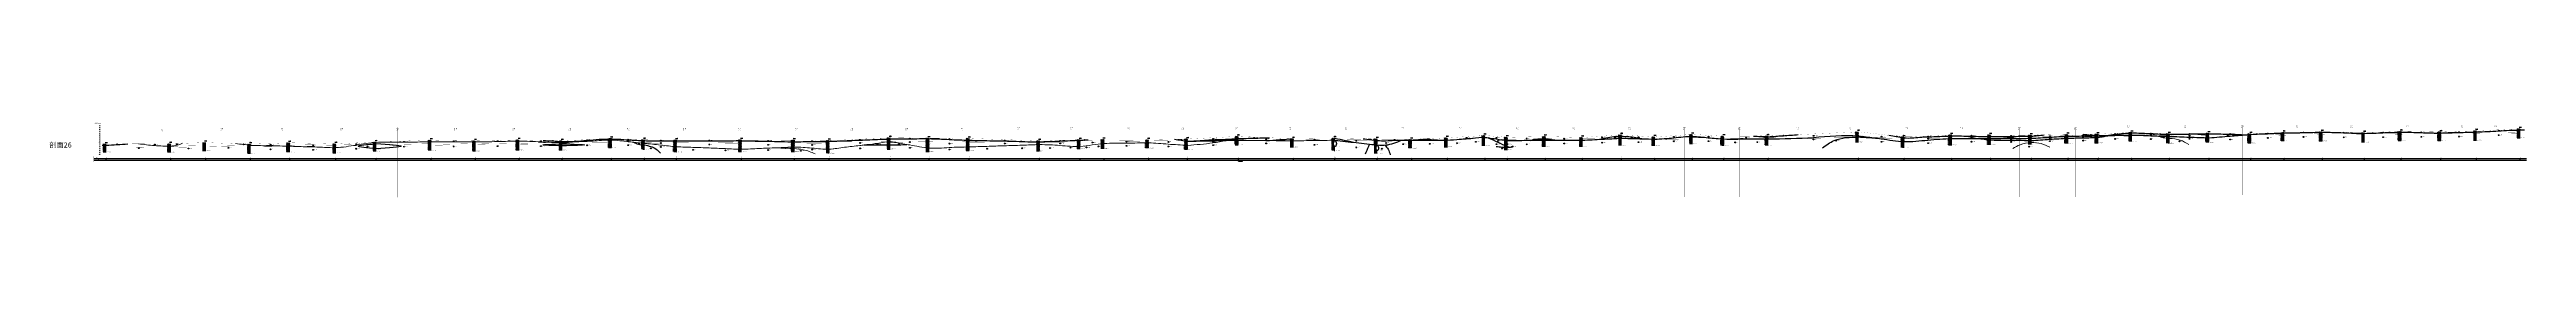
# Model space of a CAD drawing. Header units: inches. Extents: x -205 to 12199, y -11610 to -150.
# Drawn here: x 205 to 12199, y -11610 to -11239 of the extents above; entities that cross this region are included whole.
import ezdxf
from ezdxf.enums import TextEntityAlignment as Align

# ---------------------------------------------------------------- set-up
doc = ezdxf.new("R2010")
doc.units = ezdxf.units.IN
doc.header["$MEASUREMENT"] = 0
for name, pattern in [('ACAD_ISO03W100', [30, 12, -18]), ('ACAD_ISO05W100', [34, 24, -3, 0.5, -3, 0.5, -3]), ('ACAD_ISO12W100', [21, 12, -3, 0, -3, 0, -3])]:
    doc.linetypes.add(name, pattern=pattern)
for name, color, linetype in [('GiCAD_PouMian', 7, 'Continuous'), ('GICAD_QUYANG', 7, 'Continuous'), ('地质-原位曲线', 7, 'Continuous'), ('地质-地层符号', 3, 'Continuous'), ('地质-地层线', 7, 'Continuous'), ('地质-地面线', 7, 'Continuous'), ('地质-填充花纹', 4, 'Continuous'), ('地质-文字', 7, 'Continuous'), ('地质-标注栏', 7, 'Continuous'), ('地质-标贯', 7, 'Continuous'), ('地质-钻孔', 7, 'Continuous'), ('管底', 7, 'Continuous'), ('红线', 1, 'ACAD_ISO05W100')]:
    doc.layers.add(name, color=color, linetype=linetype)
doc.styles.add('LZ_PMT_LINE', font='', dxfattribs={"height": 2})
doc.styles.get("Standard").update_dxf_attribs({"font": ''})
doc.styles.add('地层编号', font='Comfont.shx', dxfattribs={"width": 0.7, "height": 2.5, "bigfont": 'Hztxt12a.shx'})
doc.styles.add('宋体', font='')
doc.styles.add('层底标注', font='Comfont.shx', dxfattribs={"width": 0.7, "height": 2.5, "bigfont": 'Hztxt12a.shx'})
doc.styles.add('岩土名称', font='Comfont.shx', dxfattribs={"width": 0.7, "height": 2.5, "bigfont": 'Hztxt12a.shx'})
doc.styles.add('时代', font='Comfont.shx', dxfattribs={"width": 0.7, "height": 2.5, "bigfont": 'Hztxt12a.shx'})
doc.styles.add('标注栏数据', font='Comfont.shx', dxfattribs={"width": 0.7, "height": 2.5, "bigfont": 'Hztxt12a.shx'})
doc.styles.add('标贯动探', font='Comfont.shx', dxfattribs={"width": 0.7, "height": 2.5, "bigfont": 'Hztxt12a.shx'})
doc.styles.add('钻孔标注', font='Comfont.shx', dxfattribs={"width": 0.7, "height": 2.5, "bigfont": 'Hztxt12a.shx'})
doc.styles.add('高程系统', font='Comfont.shx', dxfattribs={"width": 0.7, "height": 3, "bigfont": 'Hztxt12a.shx'})
doc.styles.get('LZ_PMT_LINE').set_extended_font_data('SimSun')
doc.styles.get('Standard').set_extended_font_data('SimSun')
doc.styles.get('宋体').set_extended_font_data('宋体')
doc.linetypes.add('bzhjcx', pattern='A,0.001,[2,XX1.shx,S=1,R=0,X=1,Y=0],-2', length=2.001)
doc.linetypes.add('rd', pattern='A,0.7,1,[1,rd.shx,S=5,R=180,X=0,Y=0],1', length=2.7)
doc.linetypes.add('swx', pattern='A,7,-1.5,["●",LZ_PMT_LINE,S=0.05,R=0,X=0,Y=0],-1.5', length=10)
pattern_1 = [(0, (0, 0), (0, 2.3), []), (90, (0, 0), (-3.5, 2.3), [2.3, -2.3])]
pattern_2 = [(45, (0, 0), (-1.76776695, 1.76776695), [])]
pattern_3 = [(45, (0, 0), (-1.76776695, 1.76776695), []), (135, (0, 0), (-1.76776695, -1.76776695), [])]
pattern_4 = [(45, (-1.5, 0), (-2.5000001, 2.5000001), [0.707107, -2.828427]), (0, (-1, 0.5), (2.5, 2.5), [0.5, -4.5]), (315, (-0.5, 0.5), (4.9999895, -1.06e-05), [1.414214, -2.12132]), (0, (0.5, -0.5), (2.5, 2.5), [0.5, -4.5]), (45, (1, -0.5), (-2.5000001, 2.5000001), [0.707107, -2.828427])]

# ---------------------------------------------------------------- blocks, each defined once
blk = doc.blocks.new('gkqy_yuan.dwg不标')
at = {"layer": 'GiCAD_PouMian'}
h = blk.add_hatch(color=7, dxfattribs=at)
edge = h.paths.add_edge_path()
edge.add_arc((0, 0), 1, 0, 360)
at = {"layer": 'GICAD_QUYANG', "color": 7}
blk.add_circle((0, 0), 1, dxfattribs=at)
blk = doc.blocks.new('gkqy_yan.dwg不标', base_point=(0, -1))
at = {"color": 7}
blk.add_solid([(-0.5, -2), (-0.5, 0), (0.5, -2), (0.5, 0)], dxfattribs=at)
blk = doc.blocks.new('gkqy_rao.dwg不标')
at = {"layer": 'GICAD_QUYANG', "color": 7}
blk.add_circle((0, 0), 1, dxfattribs=at)

msp = doc.modelspace()

# ---------------------------------------------------------------- hatches: boundary and pattern name
at = {"layer": '地质-填充花纹', "linetype": 'Continuous'}
h = msp.add_hatch(dxfattribs=at)
h.set_pattern_fill('GKSTT', scale=0.5, style=0, pattern_type=2)
h.set_pattern_definition(pattern_3)
h.paths.add_polyline_path([(12168.8423, -11276.36593), (12163.38996, -11276.40648), (12158.39046, -11276.47637), (12153.8423, -11276.56599), (12153.8423, -11271.08627), (12168.8423, -11270.37591)])
h = msp.add_hatch(dxfattribs=at)
h.set_pattern_fill('GKSHY', scale=0.5, style=0, pattern_type=2)
h.set_pattern_definition(pattern_1)
h.paths.add_polyline_path([(479.2741, -11350.36409), (469.5241, -11350.36409), (464.52409, -11350.35872), (464.2741, -11350.35899), (464.2741, -11344.36409), (479.2741, -11344.36409)])
h = msp.add_hatch(dxfattribs=at)
h.set_pattern_fill('GKSHY', scale=0.5, style=0, pattern_type=2)
h.set_pattern_definition(pattern_1)
h.paths.add_polyline_path([(469.5241, -11350.36409), (479.2741, -11350.36409), (479.2741, -11383.36409), (469.52953, -11383.36409), (469.5241, -11383.36409), (464.5241, -11383.3638), (464.2741, -11383.36381), (464.2741, -11350.35899), (464.52409, -11350.35872)])
h = msp.add_hatch(dxfattribs=at)
h.set_pattern_fill('GKNXT', scale=0.5, style=0, pattern_type=2)
h.set_pattern_definition(pattern_2)
h.paths.add_polyline_path([(791.67348, -11355.34527), (783.62642, -11354.73993), (778.64051, -11354.36487), (776.67348, -11354.2169), (776.67348, -11342.9373), (791.67348, -11342.86527)])
h = msp.add_hatch(dxfattribs=at)
h.set_pattern_fill('GKSHY', scale=0.5, style=0, pattern_type=2)
h.set_pattern_definition(pattern_1)
h.paths.add_polyline_path([(778.64051, -11354.36487), (783.62642, -11354.73993), (791.67348, -11355.34527), (791.67348, -11382.86407), (776.67348, -11382.86407), (776.67348, -11354.2169)])
h = msp.add_hatch(dxfattribs=at)
h.set_pattern_fill('GKSHY', scale=0.5, style=0, pattern_type=2)
h.set_pattern_definition(pattern_1)
h.paths.add_polyline_path([(961.03742, -11377.11406), (946.03742, -11377.11406), (946.03742, -11338.08678), (961.03742, -11337.62181)])
h = msp.add_hatch(dxfattribs=at)
h.set_pattern_fill('GKNXT', scale=0.5, style=0, pattern_type=2)
h.set_pattern_definition(pattern_2)
h.paths.add_polyline_path([(1178.33297, -11345.25525), (1178.33297, -11350.24188), (1172.19459, -11349.69748), (1167.21839, -11349.2102), (1163.33297, -11348.8057), (1163.33297, -11344.72717)])
h = msp.add_hatch(dxfattribs=at)
h.set_pattern_fill('GKSHY', scale=0.5, style=0, pattern_type=2)
h.set_pattern_definition(pattern_1)
h.paths.add_polyline_path([(1167.21839, -11349.2102), (1172.19459, -11349.69748), (1178.33297, -11350.24188), (1178.33297, -11390.2555), (1171.99665, -11390.03882), (1165.41247, -11389.58441), (1163.33297, -11389.42149), (1163.33297, -11348.8057)])
h = msp.add_hatch(dxfattribs=at)
h.set_pattern_fill('GKNXT', scale=0.5, style=0, pattern_type=2)
h.set_pattern_definition(pattern_2)
h.paths.add_polyline_path([(1367.8424, -11355.35564), (1358.30682, -11355.0327), (1353.30968, -11354.86375), (1352.8424, -11354.84806), (1352.8424, -11338.91935), (1367.8424, -11338.3732)])
h = msp.add_hatch(dxfattribs=at)
h.set_pattern_fill('GKSHY', scale=0.5, style=0, pattern_type=2)
h.set_pattern_definition(pattern_1)
h.paths.add_polyline_path([(1353.30968, -11354.86375), (1358.30682, -11355.0327), (1367.8424, -11355.35564), (1367.8424, -11382.3641), (1352.8424, -11382.3641), (1352.8424, -11354.84806)])
h = msp.add_hatch(dxfattribs=at)
h.set_pattern_fill('GKNXT', scale=0.5, style=0, pattern_type=2)
h.set_pattern_definition(pattern_2)
h.paths.add_polyline_path([(1591.44249, -11343.15869), (1591.44249, -11362.16926), (1582.10186, -11362.36354), (1577.10191, -11362.37237), (1576.44249, -11362.36606), (1576.44249, -11342.83669)])
h = msp.add_hatch(dxfattribs=at)
h.set_pattern_fill('GKSHY', scale=0.5, style=0, pattern_type=2)
h.set_pattern_definition(pattern_1)
h.paths.add_polyline_path([(1591.44249, -11387.6619), (1585.48199, -11387.61059), (1579.27067, -11387.43311), (1576.44249, -11387.33717), (1576.44249, -11362.36606), (1577.10191, -11362.37237), (1582.10186, -11362.36354), (1591.44249, -11362.16926)])
h = msp.add_hatch(dxfattribs=at)
h.set_pattern_fill('GKNXT', scale=0.5, style=0, pattern_type=2)
h.set_pattern_definition(pattern_2)
h.paths.add_polyline_path([(1786.6418, -11336.8312), (1778.44139, -11337.39305), (1773.45774, -11337.79689), (1771.6418, -11337.95995), (1771.6418, -11335.46641), (1786.6418, -11334.82476)])
h = msp.add_hatch(dxfattribs=at)
h.set_pattern_fill('GKSHY', scale=0.5, style=0, pattern_type=2)
h.set_pattern_definition(pattern_1)
h.paths.add_polyline_path([(1786.6418, -11342.33878), (1777.53943, -11343.23837), (1772.5641, -11343.73335), (1771.6418, -11343.82588), (1771.6418, -11337.95995), (1773.45774, -11337.79689), (1778.44139, -11337.39305), (1786.6418, -11336.8312)])
h = msp.add_hatch(dxfattribs=at)
h.set_pattern_fill('GKSHY', scale=0.5, style=0, pattern_type=2)
h.set_pattern_definition(pattern_1)
h.paths.add_polyline_path([(1786.6418, -11368.28939), (1781.91599, -11367.8229), (1776.94031, -11367.33033), (1771.96491, -11366.83493), (1771.6418, -11366.80247), (1771.6418, -11343.82588), (1772.5641, -11343.73335), (1777.53943, -11343.23837), (1786.6418, -11342.33878)])
h = msp.add_hatch(dxfattribs=at)
h.set_pattern_fill('GKSHY', scale=0.5, style=0, pattern_type=2)
h.set_pattern_definition(pattern_1)
h.paths.add_polyline_path([(1771.96491, -11366.83493), (1776.94031, -11367.33033), (1781.91599, -11367.8229), (1786.6418, -11368.28939), (1786.6418, -11380.31407), (1771.6418, -11380.31407), (1771.6418, -11366.80247)])
h = msp.add_hatch(dxfattribs=at)
h.set_pattern_fill('GKNXT', scale=0.5, style=0, pattern_type=2)
h.set_pattern_definition(pattern_2)
h.paths.add_polyline_path([(2053.34846, -11334.26531), (2044.69194, -11334.30908), (2039.69203, -11334.33849), (2038.34846, -11334.34718), (2038.34846, -11325.81011), (2053.34846, -11325.273)])
h = msp.add_hatch(dxfattribs=at)
h.set_pattern_fill('GKSHY', scale=0.5, style=0, pattern_type=2)
h.set_pattern_definition(pattern_1)
h.paths.add_polyline_path([(2053.34846, -11374.26405), (2038.34846, -11374.26405), (2038.34846, -11334.34718), (2039.69203, -11334.33849), (2044.69194, -11334.30908), (2053.34846, -11334.26531)])
h = msp.add_hatch(dxfattribs=at)
h.set_pattern_fill('GKNXT', scale=0.5, style=0, pattern_type=2)
h.set_pattern_definition(pattern_2)
h.paths.add_polyline_path([(2267.55638, -11329.30939), (2267.55638, -11334.31573), (2260.70202, -11334.35988), (2255.70208, -11334.38585), (2252.55638, -11334.39915), (2252.55638, -11329.02578)])
h = msp.add_hatch(dxfattribs=at)
h.set_pattern_fill('GKSHY', scale=0.5, style=0, pattern_type=2)
h.set_pattern_definition(pattern_1)
h.paths.add_polyline_path([(2267.55638, -11378.31197), (2261.31529, -11378.25839), (2254.82412, -11378.11403), (2252.55638, -11378.0553), (2252.55638, -11334.39915), (2255.70208, -11334.38585), (2260.70202, -11334.35988), (2267.55638, -11334.31573)])
h = msp.add_hatch(dxfattribs=at)
h.set_pattern_fill('GKNXT', scale=0.5, style=0, pattern_type=2)
h.set_pattern_definition(pattern_2)
h.paths.add_polyline_path([(2478.7986, -11330.71332), (2473.40766, -11330.69603), (2468.40766, -11330.69719), (2463.7986, -11330.71224), (2463.7986, -11325.04621), (2478.7986, -11324.71957)])
h = msp.add_hatch(dxfattribs=at)
h.set_pattern_fill('GKSHY', scale=0.5, style=0, pattern_type=2)
h.set_pattern_definition(pattern_1)
h.paths.add_polyline_path([(2478.7986, -11330.71332), (2478.7986, -11373.71412), (2463.7986, -11373.71412), (2463.7986, -11330.71224), (2468.40766, -11330.69719), (2473.40766, -11330.69603)])
h = msp.add_hatch(dxfattribs=at)
h.set_pattern_fill('GKSTT', scale=0.5, style=0, pattern_type=2)
h.set_pattern_definition(pattern_3)
h.paths.add_polyline_path([(2687.75074, -11328.60945), (2687.75074, -11332.60445), (2681.48008, -11332.36204), (2676.48616, -11332.1159), (2672.75074, -11331.90342), (2672.75074, -11328.32948)])
h = msp.add_hatch(dxfattribs=at)
h.set_pattern_fill('GKNXT', scale=0.5, style=0, pattern_type=2)
h.set_pattern_definition(pattern_2)
h.paths.add_polyline_path([(2676.48616, -11332.1159), (2681.48008, -11332.36204), (2687.75074, -11332.60445), (2687.75074, -11337.61694), (2678.44352, -11337.72194), (2673.44354, -11337.72529), (2672.75074, -11337.7211), (2672.75074, -11331.90342)])
h = msp.add_hatch(dxfattribs=at)
h.set_pattern_fill('GKSHY', scale=0.5, style=0, pattern_type=2)
h.set_pattern_definition(pattern_1)
h.paths.add_polyline_path([(2687.75074, -11343.62299), (2678.71673, -11343.94372), (2673.71988, -11344.12213), (2672.75074, -11344.15698), (2672.75074, -11337.7211), (2673.44354, -11337.72529), (2678.44352, -11337.72194), (2687.75074, -11337.61694)])
h = msp.add_hatch(dxfattribs=at)
h.set_pattern_fill('GKSHY', scale=0.5, style=0, pattern_type=2)
h.set_pattern_definition(pattern_1)
h.paths.add_polyline_path([(2687.75074, -11353.60525), (2683.00387, -11353.4369), (2678.00703, -11353.25924), (2673.01022, -11353.08068), (2672.75074, -11353.07133), (2672.75074, -11344.15698), (2673.71988, -11344.12213), (2678.71673, -11343.94372), (2687.75074, -11343.62299)])
h = msp.add_hatch(dxfattribs=at)
h.set_pattern_fill('GKSHY', scale=0.5, style=0, pattern_type=2)
h.set_pattern_definition(pattern_1)
h.paths.add_polyline_path([(2673.01022, -11353.08068), (2678.00703, -11353.25924), (2683.00387, -11353.4369), (2687.75074, -11353.60525), (2687.75074, -11373.61412), (2672.75074, -11373.61412), (2672.75074, -11353.07133)])
h = msp.add_hatch(dxfattribs=at)
h.set_pattern_fill('GKSTT', scale=0.5, style=0, pattern_type=2)
h.set_pattern_definition(pattern_3)
h.paths.add_polyline_path([(2926.42896, -11320.1128), (2917.12298, -11320.06632), (2912.12307, -11320.09403), (2911.42896, -11320.10264), (2911.42896, -11318.31688), (2926.42896, -11317.62557)])
h = msp.add_hatch(dxfattribs=at)
h.set_pattern_fill('GKNXT', scale=0.5, style=0, pattern_type=2)
h.set_pattern_definition(pattern_2)
h.paths.add_polyline_path([(2926.42896, -11320.1128), (2926.42896, -11325.11156), (2916.97339, -11325.01737), (2911.9738, -11325.07834), (2911.42896, -11325.09218), (2911.42896, -11320.10264), (2912.12307, -11320.09403), (2917.12298, -11320.06632)])
h = msp.add_hatch(dxfattribs=at)
h.set_pattern_fill('GKSHY', scale=0.5, style=0, pattern_type=2)
h.set_pattern_definition(pattern_1)
h.paths.add_polyline_path([(2926.42896, -11325.11156), (2926.42896, -11362.61406), (2911.42896, -11362.61406), (2911.42896, -11325.09218), (2911.9738, -11325.07834), (2916.97339, -11325.01737)])
h = msp.add_hatch(dxfattribs=at)
h.set_pattern_fill('GKSTT', scale=0.5, style=0, pattern_type=2)
h.set_pattern_definition(pattern_3)
h.paths.add_polyline_path([(3085.81294, -11324.20374), (3085.81294, -11328.20665), (3076.26673, -11327.92236), (3071.26989, -11327.74439), (3070.81294, -11327.72645), (3070.81294, -11323.5826)])
h = msp.add_hatch(dxfattribs=at)
h.set_pattern_fill('GKNXT', scale=0.5, style=0, pattern_type=2)
h.set_pattern_definition(pattern_2)
h.paths.add_polyline_path([(3071.26989, -11327.74439), (3076.26673, -11327.92236), (3085.81294, -11328.20665), (3085.81294, -11341.18845), (3077.70837, -11340.35699), (3072.73446, -11339.84683), (3070.81294, -11339.65008), (3070.81294, -11327.72645)])
h = msp.add_hatch(dxfattribs=at)
h.set_pattern_fill('GKSHY', scale=0.5, style=0, pattern_type=2)
h.set_pattern_definition(pattern_1)
h.paths.add_polyline_path([(3072.73446, -11339.84683), (3077.70837, -11340.35699), (3085.81294, -11341.18845), (3085.81294, -11349.1512), (3078.89449, -11347.41056), (3074.0456, -11346.19061), (3070.81294, -11345.37729), (3070.81294, -11339.65008)])
h = msp.add_hatch(dxfattribs=at)
h.set_pattern_fill('GKSHY', scale=0.5, style=0, pattern_type=2)
h.set_pattern_definition(pattern_1)
h.paths.add_polyline_path([(3074.0456, -11346.19061), (3078.89449, -11347.41056), (3085.81294, -11349.1512), (3085.81294, -11369.20374), (3079.42188, -11368.93911), (3072.78085, -11368.66411), (3070.81294, -11368.58261), (3070.81294, -11345.37729)])
h = msp.add_hatch(dxfattribs=at)
h.set_pattern_fill('GKSTT', scale=0.5, style=0, pattern_type=2)
h.set_pattern_definition(pattern_3)
h.paths.add_polyline_path([(3241.3161, -11325.31231), (3241.3161, -11329.31283), (3233.81257, -11329.27556), (3228.81267, -11329.24401), (3226.3161, -11329.22618), (3226.3161, -11325.2062)])
h = msp.add_hatch(dxfattribs=at)
h.set_pattern_fill('GKNXT', scale=0.5, style=0, pattern_type=2)
h.set_pattern_definition(pattern_2)
h.paths.add_polyline_path([(3228.81267, -11329.24401), (3233.81257, -11329.27556), (3241.3161, -11329.31283), (3241.3161, -11357.79457), (3233.39016, -11357.17601), (3228.40896, -11356.74285), (3226.3161, -11356.54828), (3226.3161, -11329.22618)])
h = msp.add_hatch(dxfattribs=at)
h.set_pattern_fill('GKSHY', scale=0.5, style=0, pattern_type=2)
h.set_pattern_definition(pattern_1)
h.paths.add_polyline_path([(3228.40896, -11356.74285), (3233.39016, -11357.17601), (3241.3161, -11357.79457), (3241.3161, -11383.25925), (3226.3161, -11379.96994), (3226.3161, -11356.54828)])
h = msp.add_hatch(dxfattribs=at)
h.set_pattern_fill('GKSTT', scale=0.5, style=0, pattern_type=2)
h.set_pattern_definition(pattern_3)
h.paths.add_polyline_path([(3555.94895, -11328.26301), (3546.32017, -11328.22119), (3541.32018, -11328.20988), (3540.94895, -11328.20951), (3540.94895, -11324.79075), (3555.94895, -11324.76453)])
h = msp.add_hatch(dxfattribs=at)
h.set_pattern_fill('GKNXT', scale=0.5, style=0, pattern_type=2)
h.set_pattern_definition(pattern_2)
h.paths.add_polyline_path([(3541.32018, -11328.20988), (3546.32017, -11328.22119), (3555.94895, -11328.26301), (3555.94895, -11369.76226), (3547.47553, -11369.70015), (3542.4763, -11369.61318), (3540.94895, -11369.57671), (3540.94895, -11328.20951)])
h = msp.add_hatch(dxfattribs=at)
h.set_pattern_fill('GKSHY', scale=0.5, style=0, pattern_type=2)
h.set_pattern_definition(pattern_1)
h.paths.add_polyline_path([(3542.4763, -11369.61318), (3547.47553, -11369.70015), (3555.94895, -11369.76226), (3555.94895, -11381.76409), (3540.94895, -11381.76409), (3540.94895, -11369.57671)])
h = msp.add_hatch(dxfattribs=at)
h.set_pattern_fill('GKSTT', scale=0.5, style=0, pattern_type=2)
h.set_pattern_definition(pattern_3)
h.paths.add_polyline_path([(3811.54908, -11325.96295), (3811.54908, -11333.46398), (3803.96696, -11333.45968), (3798.967, -11333.44051), (3796.54908, -11333.42541), (3796.54908, -11325.89253)])
h = msp.add_hatch(dxfattribs=at)
h.set_pattern_fill('GKNXT', scale=0.5, style=0, pattern_type=2)
h.set_pattern_definition(pattern_2)
h.paths.add_polyline_path([(3798.967, -11333.44051), (3803.96696, -11333.45968), (3811.54908, -11333.46398), (3811.54908, -11359.46548), (3806.52103, -11359.49273), (3801.52154, -11359.56295), (3796.54908, -11359.6704), (3796.54908, -11333.42541)])
h = msp.add_hatch(dxfattribs=at)
h.set_pattern_fill('GKSHY', scale=0.5, style=0, pattern_type=2)
h.set_pattern_definition(pattern_1)
h.paths.add_polyline_path([(3811.54908, -11366.95268), (3803.19427, -11366.57024), (3798.1995, -11366.34161), (3796.54908, -11366.26606), (3796.54908, -11359.6704), (3801.52154, -11359.56295), (3806.52103, -11359.49273), (3811.54908, -11359.46548)])
h = msp.add_hatch(dxfattribs=at)
h.set_pattern_fill('GKSHY', scale=0.5, style=0, pattern_type=2)
h.set_pattern_definition(pattern_1)
h.paths.add_polyline_path([(3798.1995, -11366.34161), (3803.19427, -11366.57024), (3811.54908, -11366.95268), (3811.54908, -11381.46413), (3796.54908, -11381.46413), (3796.54908, -11366.26606)])
h = msp.add_hatch(dxfattribs=at)
h.set_pattern_fill('GKSTT', scale=0.5, style=0, pattern_type=2)
h.set_pattern_definition(pattern_3)
h.paths.add_polyline_path([(3980.69527, -11327.76139), (3980.69527, -11331.26948), (3971.3666, -11331.47197), (3966.36745, -11331.56405), (3965.69527, -11331.57512), (3965.69527, -11327.60177)])
h = msp.add_hatch(dxfattribs=at)
h.set_pattern_fill('GKNXT', scale=0.5, style=0, pattern_type=2)
h.set_pattern_definition(pattern_2)
h.paths.add_polyline_path([(3980.69527, -11369.26974), (3971.16013, -11369.48687), (3966.16019, -11369.47799), (3965.69527, -11369.47023), (3965.69527, -11331.57512), (3966.36745, -11331.56405), (3971.3666, -11331.47197), (3980.69527, -11331.26948)])
h = msp.add_hatch(dxfattribs=at)
h.set_pattern_fill('GKSHY', scale=0.5, style=0, pattern_type=2)
h.set_pattern_definition(pattern_1)
h.paths.add_polyline_path([(3980.69527, -11387.74699), (3975.6509, -11387.40268), (3970.36037, -11386.91034), (3965.69527, -11386.38177), (3965.69527, -11369.47023), (3966.16019, -11369.47799), (3971.16013, -11369.48687), (3980.69527, -11369.26974)])
h = msp.add_hatch(dxfattribs=at)
h.set_pattern_fill('GKSTT', scale=0.5, style=0, pattern_type=2)
h.set_pattern_definition(pattern_3)
h.paths.add_polyline_path([(4276.1839, -11319.9201), (4267.86535, -11320.11944), (4262.86727, -11320.25805), (4261.1839, -11320.30899), (4261.1839, -11314.62889), (4276.1839, -11313.92582)])
h = msp.add_hatch(dxfattribs=at)
h.set_pattern_fill('GKNXT', scale=0.5, style=0, pattern_type=2)
h.set_pattern_definition(pattern_2)
h.paths.add_polyline_path([(4276.1839, -11333.91663), (4266.92775, -11334.01014), (4261.9347, -11334.27078), (4261.1839, -11334.32874), (4261.1839, -11320.30899), (4262.86727, -11320.25805), (4267.86535, -11320.11944), (4276.1839, -11319.9201)])
h = msp.add_hatch(dxfattribs=at)
h.set_pattern_fill('GKSHY', scale=0.5, style=0, pattern_type=2)
h.set_pattern_definition(pattern_1)
h.paths.add_polyline_path([(4276.1839, -11348.9144), (4268.11487, -11348.92396), (4263.11487, -11348.92988), (4261.1839, -11348.93217), (4261.1839, -11334.32874), (4261.9347, -11334.27078), (4266.92775, -11334.01014), (4276.1839, -11333.91663)])
h = msp.add_hatch(dxfattribs=at)
h.set_pattern_fill('GKSHY', scale=0.5, style=0, pattern_type=2)
h.set_pattern_definition(pattern_1)
h.paths.add_polyline_path([(4276.1839, -11368.91383), (4271.15842, -11368.90839), (4270.78339, -11368.91411), (4261.1839, -11368.91411), (4261.1839, -11348.93217), (4263.11487, -11348.92988), (4268.11487, -11348.92396), (4276.1839, -11348.9144)])
h = msp.add_hatch(dxfattribs=at)
h.set_pattern_fill('GKSTT', scale=0.5, style=0, pattern_type=2)
h.set_pattern_definition(pattern_3)
h.paths.add_polyline_path([(4463.79483, -11315.91141), (4463.79483, -11318.41158), (4455.23372, -11318.32608), (4450.23378, -11318.30309), (4448.79483, -11318.30148), (4448.79483, -11315.75151)])
h = msp.add_hatch(dxfattribs=at)
h.set_pattern_fill('GKNXT', scale=0.5, style=0, pattern_type=2)
h.set_pattern_definition(pattern_2)
h.paths.add_polyline_path([(4450.23378, -11318.30309), (4455.23372, -11318.32608), (4463.79483, -11318.41158), (4463.79483, -11364.39343), (4458.97626, -11363.99545), (4454.00107, -11363.49848), (4449.03419, -11362.92433), (4448.79483, -11362.89324), (4448.79483, -11318.30148)])
h = msp.add_hatch(dxfattribs=at)
h.set_pattern_fill('GKSHY', scale=0.5, style=0, pattern_type=2)
h.set_pattern_definition(pattern_1)
h.paths.add_polyline_path([(4449.03419, -11362.92433), (4454.00107, -11363.49848), (4458.97626, -11363.99545), (4463.79483, -11364.39343), (4463.79483, -11381.90636), (4458.82881, -11381.75306), (4453.61419, -11381.52891), (4448.79483, -11381.27078), (4448.79483, -11362.89324)])
h = msp.add_hatch(dxfattribs=at)
h.set_pattern_fill('GKSTT', scale=0.5, style=0, pattern_type=2)
h.set_pattern_definition(pattern_3)
h.paths.add_polyline_path([(4658.56188, -11317.11256), (4658.56188, -11326.1063), (4651.35463, -11325.88144), (4646.35725, -11325.71957), (4643.56188, -11325.62638), (4643.56188, -11317.02014)])
h = msp.add_hatch(dxfattribs=at)
h.set_pattern_fill('GKNXT', scale=0.5, style=0, pattern_type=2)
h.set_pattern_definition(pattern_2)
h.paths.add_polyline_path([(4646.35725, -11325.71957), (4651.35463, -11325.88144), (4658.56188, -11326.1063), (4658.56188, -11358.61992), (4651.38182, -11358.78713), (4646.38301, -11358.896), (4643.56188, -11358.95514), (4643.56188, -11325.62638)])
h = msp.add_hatch(dxfattribs=at)
h.set_pattern_fill('GKSHY', scale=0.5, style=0, pattern_type=2)
h.set_pattern_definition(pattern_1)
h.paths.add_polyline_path([(4658.56188, -11377.1141), (4643.56188, -11377.1141), (4643.56188, -11358.95514), (4646.38301, -11358.896), (4651.38182, -11358.78713), (4658.56188, -11358.61992)])
h = msp.add_hatch(dxfattribs=at)
h.set_pattern_fill('GKSTT', scale=0.5, style=0, pattern_type=2)
h.set_pattern_definition(pattern_3)
h.paths.add_polyline_path([(4999.11986, -11328.90544), (4999.11986, -11333.91566), (4990.81072, -11333.96722), (4985.81072, -11333.96686), (4984.11986, -11333.95949), (4984.11986, -11328.38571)])
h = msp.add_hatch(dxfattribs=at)
h.set_pattern_fill('GKNXT', scale=0.5, style=0, pattern_type=2)
h.set_pattern_definition(pattern_2)
h.paths.add_polyline_path([(4999.11986, -11347.41576), (4994.17858, -11347.44837), (4989.17895, -11347.50936), (4984.17971, -11347.59557), (4984.11986, -11347.59688), (4984.11986, -11333.95949), (4985.81072, -11333.96686), (4990.81072, -11333.96722), (4999.11986, -11333.91566)])
h = msp.add_hatch(dxfattribs=at)
h.set_pattern_fill('GKSHY', scale=0.5, style=0, pattern_type=2)
h.set_pattern_definition(pattern_1)
h.paths.add_polyline_path([(4999.11986, -11378.4141), (4984.11986, -11378.4141), (4984.11986, -11347.59688), (4984.17971, -11347.59557), (4989.17895, -11347.50936), (4994.17858, -11347.44837), (4999.11986, -11347.41576)])
h = msp.add_hatch(dxfattribs=at)
h.set_pattern_fill('GKSTT', scale=0.5, style=0, pattern_type=2)
h.set_pattern_definition(pattern_3)
h.paths.add_polyline_path([(5196.05967, -11326.1729), (5187.76818, -11326.46513), (5182.7713, -11326.64187), (5181.05967, -11326.70271), (5181.05967, -11324.07062), (5196.05967, -11323.67075)])
h = msp.add_hatch(dxfattribs=at)
h.set_pattern_fill('GKNXT', scale=0.5, style=0, pattern_type=2)
h.set_pattern_definition(pattern_2)
h.paths.add_polyline_path([(5196.05967, -11356.17495), (5187.66154, -11356.53982), (5182.66283, -11356.6512), (5181.05967, -11356.66412), (5181.05967, -11326.70271), (5182.7713, -11326.64187), (5187.76818, -11326.46513), (5196.05967, -11326.1729)])
h = msp.add_hatch(dxfattribs=at)
h.set_pattern_fill('GKSHY', scale=0.5, style=0, pattern_type=2)
h.set_pattern_definition(pattern_1)
h.paths.add_polyline_path([(5196.05967, -11367.16409), (5181.05967, -11367.16409), (5181.05967, -11356.66412), (5182.66283, -11356.6512), (5187.66154, -11356.53982), (5196.05967, -11356.17495)])
h = msp.add_hatch(dxfattribs=at)
h.set_pattern_fill('GKNXT', scale=0.5, style=0, pattern_type=2)
h.set_pattern_definition(pattern_2)
h.paths.add_polyline_path([(5311.35817, -11342.28507), (5303.55721, -11342.94007), (5298.58043, -11343.42127), (5296.35817, -11343.65563), (5296.35817, -11323.31699), (5311.35817, -11323.26495)])
h = msp.add_hatch(dxfattribs=at)
h.set_pattern_fill('GKSHY', scale=0.5, style=0, pattern_type=2)
h.set_pattern_definition(pattern_1)
h.paths.add_polyline_path([(5311.35817, -11365.21408), (5296.35817, -11365.21408), (5296.35817, -11343.65563), (5298.58043, -11343.42127), (5303.55721, -11342.94007), (5311.35817, -11342.28507)])
h = msp.add_hatch(dxfattribs=at)
h.set_pattern_fill('GKNXT', scale=0.5, style=0, pattern_type=2)
h.set_pattern_definition(pattern_2)
h.paths.add_polyline_path([(5527.25085, -11323.66363), (5527.25085, -11339.1598), (5519.53517, -11339.02727), (5514.53537, -11338.98472), (5512.25085, -11338.97902), (5512.25085, -11323.63583)])
h = msp.add_hatch(dxfattribs=at)
h.set_pattern_fill('GKSHY', scale=0.5, style=0, pattern_type=2)
h.set_pattern_definition(pattern_1)
h.paths.add_polyline_path([(5514.53537, -11338.98472), (5519.53517, -11339.02727), (5527.25085, -11339.1598), (5527.25085, -11363.66159), (5522.3625, -11363.61279), (5517.22383, -11363.57621), (5512.25085, -11363.55416), (5512.25085, -11338.97902)])
h = msp.add_hatch(dxfattribs=at)
h.set_pattern_fill('GKSTT', scale=0.5, style=0, pattern_type=2)
h.set_pattern_definition(pattern_3)
h.paths.add_polyline_path([(5715.65987, -11330.1878), (5709.22806, -11329.51176), (5704.2704, -11328.86301), (5700.65987, -11328.33424), (5700.65987, -11320.49333), (5715.65987, -11320.21866)])
h = msp.add_hatch(dxfattribs=at)
h.set_pattern_fill('GKNXT', scale=0.5, style=0, pattern_type=2)
h.set_pattern_definition(pattern_2)
h.paths.add_polyline_path([(5704.2704, -11328.86301), (5709.22806, -11329.51176), (5715.65987, -11330.1878), (5715.65987, -11351.19954), (5706.52744, -11350.66854), (5701.53594, -11350.37719), (5700.65987, -11350.3258), (5700.65987, -11328.33424)])
h = msp.add_hatch(dxfattribs=at)
h.set_pattern_fill('GKSHY', scale=0.5, style=0, pattern_type=2)
h.set_pattern_definition(pattern_1)
h.paths.add_polyline_path([(5701.53594, -11350.37719), (5706.52744, -11350.66854), (5715.65987, -11351.19954), (5715.65987, -11370.21408), (5700.65987, -11370.21408), (5700.65987, -11350.3258)])
h = msp.add_hatch(dxfattribs=at)
h.set_pattern_fill('GKSTT', scale=0.5, style=0, pattern_type=2)
h.set_pattern_definition(pattern_3)
h.paths.add_polyline_path([(5961.38192, -11318.27754), (5954.637, -11318.64036), (5949.64417, -11318.90805), (5946.38192, -11319.08205), (5946.38192, -11308.0678), (5961.38192, -11307.27727)])
h = msp.add_hatch(dxfattribs=at)
h.set_pattern_fill('GKYN', scale=0.5, style=0, pattern_type=2)
h.set_pattern_definition(pattern_4)
h.paths.add_polyline_path([(5961.38192, -11326.76761), (5953.75956, -11326.87463), (5948.76005, -11326.94482), (5946.38192, -11326.97821), (5946.38192, -11319.08205), (5949.64417, -11318.90805), (5954.637, -11318.64036), (5961.38192, -11318.27754)])
h = msp.add_hatch(dxfattribs=at)
h.set_pattern_fill('GKSHY', scale=0.5, style=0, pattern_type=2)
h.set_pattern_definition(pattern_1)
h.paths.add_polyline_path([(5961.38192, -11348.2641), (5946.38192, -11348.2641), (5946.38192, -11326.97821), (5949.03946, -11326.9409), (5954.45769, -11326.86482), (5961.38192, -11326.78897)])
h = msp.add_hatch(dxfattribs=at)
h.set_pattern_fill('GKYN', scale=0.5, style=0, pattern_type=2)
h.set_pattern_definition(pattern_4)
h.paths.add_polyline_path([(6228.23199, -11318.85319), (6228.23199, -11318.88083), (6221.63494, -11319.32335), (6216.64615, -11319.65799), (6213.23199, -11319.88701), (6213.23199, -11318.20114)])
h = msp.add_hatch(dxfattribs=at)
h.set_pattern_fill('GKNXT', scale=0.5, style=0, pattern_type=2)
h.set_pattern_definition(pattern_2)
h.paths.add_polyline_path([(6228.23199, -11328.86481), (6220.05126, -11328.88939), (6215.05126, -11328.89465), (6213.23199, -11328.89408), (6213.23199, -11319.88701), (6216.64615, -11319.65799), (6221.63494, -11319.32335), (6228.23199, -11318.88083)])
h = msp.add_hatch(dxfattribs=at)
h.set_pattern_fill('GKSHY', scale=0.5, style=0, pattern_type=2)
h.set_pattern_definition(pattern_1)
h.paths.add_polyline_path([(6228.23199, -11358.84903), (6223.35869, -11358.55605), (6218.23437, -11358.26795), (6213.23199, -11358.00477), (6213.23199, -11328.89408), (6215.05126, -11328.89465), (6220.05126, -11328.88939), (6228.23199, -11328.86481)])
h = msp.add_hatch(dxfattribs=at)
h.set_pattern_fill('GKNXT', scale=0.5, style=0, pattern_type=2)
h.set_pattern_definition(pattern_2)
h.paths.add_polyline_path([(6429.11404, -11326.16712), (6423.91428, -11326.23023), (6418.91465, -11326.29102), (6414.11404, -11326.34958), (6414.11404, -11316.36906), (6429.11404, -11316.16745)])
h = msp.add_hatch(dxfattribs=at)
h.set_pattern_fill('GKSHY', scale=0.5, style=0, pattern_type=2)
h.set_pattern_definition(pattern_1)
h.paths.add_polyline_path([(6429.11404, -11329.23465), (6427.46142, -11329.70112), (6425.94236, -11330.98804), (6424.80224, -11332.62708), (6423.95168, -11334.43541), (6423.32727, -11336.33443), (6422.89029, -11338.28543), (6422.61772, -11340.26625), (6422.49677, -11342.26213), (6422.52213, -11344.26153), (6422.69489, -11346.25358), (6423.02278, -11348.22595), (6423.52172, -11350.16195), (6424.2194, -11352.03512), (6425.16196, -11353.79676), (6426.42335, -11355.34276), (6428.08923, -11356.42564), (6429.11404, -11356.61733), (6429.11404, -11376.14342), (6424.34114, -11375.74868), (6419.31827, -11375.33302), (6414.29542, -11374.91684), (6414.11404, -11374.90179), (6414.11404, -11326.34958), (6418.91465, -11326.29102), (6423.91428, -11326.23023), (6429.11404, -11326.16712)])
h = msp.add_hatch(dxfattribs=at)
h.set_pattern_fill('GKSTT', scale=0.5, style=0, pattern_type=2)
h.set_pattern_definition(pattern_3)
h.paths.add_polyline_path([(6634.14542, -11320.00942), (6634.14542, -11327.488), (6624.98939, -11326.53166), (6620.02838, -11325.90869), (6619.14542, -11325.78919), (6619.14542, -11319.72775)])
h = msp.add_hatch(dxfattribs=at)
h.set_pattern_fill('GKYN', scale=0.5, style=0, pattern_type=2)
h.set_pattern_definition(pattern_4)
h.paths.add_polyline_path([(6620.02838, -11325.90869), (6624.98939, -11326.53166), (6634.14542, -11327.488), (6634.14542, -11348.98625), (6626.29521, -11348.11137), (6621.32597, -11347.55757), (6619.14542, -11347.31455), (6619.14542, -11325.78919)])
h = msp.add_hatch(dxfattribs=at)
h.set_pattern_fill('GKSHY', scale=0.5, style=0, pattern_type=2)
h.set_pattern_definition(pattern_1)
h.paths.add_polyline_path([(6621.32597, -11347.55757), (6626.29521, -11348.11137), (6634.14542, -11348.98625), (6634.14542, -11352.09433), (6632.51837, -11352.61645), (6631.08854, -11354.00119), (6630.06222, -11355.71388), (6629.33258, -11357.57432), (6628.83406, -11359.51019), (6628.53006, -11361.48623), (6628.40133, -11363.48148), (6628.44038, -11365.48052), (6628.64946, -11367.46892), (6629.04111, -11369.42938), (6629.64168, -11371.33582), (6630.49942, -11373.14015), (6631.6989, -11374.73396), (6633.35116, -11375.83097), (6634.14542, -11375.97027), (6634.14542, -11388.99844), (6619.14542, -11388.05834), (6619.14542, -11347.31455)])
h = msp.add_hatch(dxfattribs=at)
h.set_pattern_fill('GKSTT', scale=0.5, style=0, pattern_type=2)
h.set_pattern_definition(pattern_3)
h.paths.add_polyline_path([(6800.75282, -11323.05954), (6800.75282, -11325.56356), (6792.68685, -11325.54563), (6787.68686, -11325.53744), (6785.75282, -11325.53584), (6785.75282, -11322.78494)])
h = msp.add_hatch(dxfattribs=at)
h.set_pattern_fill('GKSHY', scale=0.5, style=0, pattern_type=2)
h.set_pattern_definition(pattern_1)
h.paths.add_polyline_path([(6787.68686, -11325.53744), (6792.68685, -11325.54563), (6800.75282, -11325.56356), (6800.75282, -11363.56411), (6785.75282, -11363.56411), (6785.75282, -11325.53584)])
h = msp.add_hatch(dxfattribs=at)
h.set_pattern_fill('GKNXT', scale=0.5, style=0, pattern_type=2)
h.set_pattern_definition(pattern_2)
h.paths.add_polyline_path([(6973.67119, -11325.62353), (6967.45331, -11325.85888), (6962.45539, -11326.00273), (6958.67119, -11326.08436), (6958.67119, -11314.90339), (6973.67119, -11314.12701)])
h = msp.add_hatch(dxfattribs=at)
h.set_pattern_fill('GKSHY', scale=0.5, style=0, pattern_type=2)
h.set_pattern_definition(pattern_1)
h.paths.add_polyline_path([(6973.67119, -11357.61407), (6958.67119, -11357.61407), (6958.67119, -11326.08436), (6962.45539, -11326.00273), (6967.45331, -11325.85888), (6973.67119, -11325.62353)])
h = msp.add_hatch(dxfattribs=at)
h.set_pattern_fill('GKNXT', scale=0.5, style=0, pattern_type=2)
h.set_pattern_definition(pattern_2)
h.paths.add_polyline_path([(7155.84008, -11312.14803), (7150.08984, -11311.77942), (7145.09082, -11311.69967), (7140.84008, -11311.79196), (7140.84008, -11304.08072), (7155.84008, -11303.17909)])
h = msp.add_hatch(dxfattribs=at)
h.set_pattern_fill('GKSHY', scale=0.5, style=0, pattern_type=2)
h.set_pattern_definition(pattern_1)
h.paths.add_polyline_path([(7150.08984, -11311.77942), (7155.84008, -11312.14803), (7155.84008, -11351.16406), (7140.84008, -11351.16406), (7140.84008, -11311.79196), (7145.09082, -11311.69967)])
h = msp.add_hatch(dxfattribs=at)
h.set_pattern_fill('GKNXT', scale=0.5, style=0, pattern_type=2)
h.set_pattern_definition(pattern_2)
h.paths.add_polyline_path([(7264.35335, -11311.84404), (7264.35335, -11327.34343), (7254.8247, -11326.55599), (7249.85771, -11325.98296), (7249.35335, -11325.91595), (7249.35335, -11310.64142)])
h = msp.add_hatch(dxfattribs=at)
h.set_pattern_fill('GKSHY', scale=0.5, style=0, pattern_type=2)
h.set_pattern_definition(pattern_1)
h.paths.add_polyline_path([(7249.85771, -11325.98296), (7254.8247, -11326.55599), (7264.35335, -11327.34343), (7264.35335, -11342.66103), (7263.39599, -11343.79815), (7263.26951, -11345.78198), (7264.01521, -11347.59982), (7264.35335, -11347.75176), (7264.35335, -11356.74959), (7259.12294, -11354.35401), (7254.57705, -11352.27196), (7250.03117, -11350.1899), (7249.35335, -11349.87945), (7249.35335, -11325.91595)])
h = msp.add_hatch(dxfattribs=at)
h.set_pattern_fill('GKSHY', scale=0.5, style=0, pattern_type=2)
h.set_pattern_definition(pattern_1)
h.paths.add_polyline_path([(7250.03117, -11350.1899), (7254.57705, -11352.27196), (7259.12294, -11354.35401), (7264.35335, -11356.74959), (7264.35335, -11361.83944), (7257.379, -11361.15173), (7252.40314, -11360.66108), (7249.35335, -11360.36035), (7249.35335, -11349.87945)])
h = msp.add_hatch(dxfattribs=at)
h.set_pattern_fill('GKSHY', scale=0.5, style=0, pattern_type=2)
h.set_pattern_definition(pattern_1)
h.paths.add_polyline_path([(7252.40314, -11360.66108), (7257.379, -11361.15173), (7264.35335, -11361.83944), (7264.35335, -11371.86409), (7249.35335, -11371.86409), (7249.35335, -11360.36035)])
h = msp.add_hatch(dxfattribs=at)
h.set_pattern_fill('GKNXT', scale=0.5, style=0, pattern_type=2)
h.set_pattern_definition(pattern_2)
h.paths.add_polyline_path([(7448.65694, -11320.55699), (7442.40394, -11320.37869), (7437.40408, -11320.35432), (7433.65694, -11320.40227), (7433.65694, -11308.37854), (7448.65694, -11308.06927)])
h = msp.add_hatch(dxfattribs=at)
h.set_pattern_fill('GKYN', scale=0.5, style=0, pattern_type=2)
h.set_pattern_definition(pattern_4)
h.paths.add_polyline_path([(7442.40394, -11320.37869), (7448.65694, -11320.55699), (7448.65694, -11325.56656), (7441.75109, -11325.634), (7436.75133, -11325.68283), (7433.65694, -11325.71305), (7433.65694, -11320.40227), (7437.40408, -11320.35432)])
h = msp.add_hatch(dxfattribs=at)
h.set_pattern_fill('GKSHY', scale=0.5, style=0, pattern_type=2)
h.set_pattern_definition(pattern_1)
h.paths.add_polyline_path([(7448.65694, -11356.56411), (7433.65694, -11356.56411), (7433.65694, -11325.71305), (7436.75133, -11325.68283), (7441.75109, -11325.634), (7448.65694, -11325.56656)])
h = msp.add_hatch(dxfattribs=at)
h.set_pattern_fill('GKNXT', scale=0.5, style=0, pattern_type=2)
h.set_pattern_definition(pattern_2)
h.paths.add_polyline_path([(7628.19978, -11312.75751), (7628.19978, -11325.77158), (7618.67308, -11326.0586), (7613.67406, -11326.15746), (7613.19978, -11326.16391), (7613.19978, -11312.36485)])
h = msp.add_hatch(dxfattribs=at)
h.set_pattern_fill('GKSHY', scale=0.5, style=0, pattern_type=2)
h.set_pattern_definition(pattern_1)
h.paths.add_polyline_path([(7628.19978, -11356.26405), (7613.19978, -11356.26405), (7613.19978, -11326.16391), (7613.67406, -11326.15746), (7618.67308, -11326.0586), (7628.19978, -11325.77158)])
h = msp.add_hatch(dxfattribs=at)
h.set_pattern_fill('GKNXT', scale=0.5, style=0, pattern_type=2)
h.set_pattern_definition(pattern_2)
h.paths.add_polyline_path([(7816.9964, -11306.25458), (7812.15584, -11306.07024), (7807.15636, -11306.00765), (7802.15678, -11306.06309), (7801.9964, -11306.06839), (7801.9964, -11300.81416), (7816.9964, -11299.78131)])
h = msp.add_hatch(dxfattribs=at)
h.set_pattern_fill('GKYN', scale=0.5, style=0, pattern_type=2)
h.set_pattern_definition(pattern_4)
h.paths.add_polyline_path([(7812.15584, -11306.07024), (7816.9964, -11306.25458), (7816.9964, -11316.27668), (7807.74069, -11316.74241), (7802.74701, -11316.99368), (7801.9964, -11317.03145), (7801.9964, -11306.06839), (7802.15678, -11306.06309), (7807.15636, -11306.00765)])
h = msp.add_hatch(dxfattribs=at)
h.set_pattern_fill('GKSHY', scale=0.5, style=0, pattern_type=2)
h.set_pattern_definition(pattern_1)
h.paths.add_polyline_path([(7816.9964, -11349.7641), (7801.9964, -11349.7641), (7801.9964, -11317.03145), (7802.74701, -11316.99368), (7807.74069, -11316.74241), (7816.9964, -11316.27668)])
h = msp.add_hatch(dxfattribs=at)
h.set_pattern_fill('GKNXT', scale=0.5, style=0, pattern_type=2)
h.set_pattern_definition(pattern_2)
h.paths.add_polyline_path([(7978.55859, -11310.09804), (7978.55859, -11320.61379), (7970.13463, -11320.60495), (7965.13502, -11320.54246), (7963.55859, -11320.51172), (7963.55859, -11309.13711)])
h = msp.add_hatch(dxfattribs=at)
h.set_pattern_fill('GKSHY', scale=0.5, style=0, pattern_type=2)
h.set_pattern_definition(pattern_1)
h.paths.add_polyline_path([(7965.13502, -11320.54246), (7970.13463, -11320.60495), (7978.55859, -11320.61379), (7978.55859, -11351.11406), (7963.55859, -11351.11406), (7963.55859, -11320.51172)])
h = msp.add_hatch(dxfattribs=at)
h.set_pattern_fill('GKNXT', scale=0.5, style=0, pattern_type=2)
h.set_pattern_definition(pattern_2)
h.paths.add_polyline_path([(8160.97507, -11307.56313), (8154.72283, -11307.53919), (8149.7232, -11307.59728), (8145.97507, -11307.68764), (8145.97507, -11298.61326), (8160.97507, -11297.58128)])
h = msp.add_hatch(dxfattribs=at)
h.set_pattern_fill('GKSHY', scale=0.5, style=0, pattern_type=2)
h.set_pattern_definition(pattern_1)
h.paths.add_polyline_path([(8160.97507, -11307.56313), (8160.97507, -11341.56256), (8156.15906, -11341.53311), (8151.09276, -11341.55667), (8150.58801, -11341.56409), (8145.97507, -11341.56409), (8145.97507, -11307.68764), (8149.7232, -11307.59728), (8154.72283, -11307.53919)])
h = msp.add_hatch(dxfattribs=at)
h.set_pattern_fill('GKNXT', scale=0.5, style=0, pattern_type=2)
h.set_pattern_definition(pattern_2)
h.paths.add_polyline_path([(8313.11397, -11306.99855), (8313.11397, -11320.00287), (8307.03124, -11319.7301), (8302.03815, -11319.46747), (8298.11397, -11319.23575), (8298.11397, -11306.06684)])
h = msp.add_hatch(dxfattribs=at)
h.set_pattern_fill('GKSHY', scale=0.5, style=0, pattern_type=2)
h.set_pattern_definition(pattern_1)
h.paths.add_polyline_path([(8302.03815, -11319.46747), (8307.03124, -11319.7301), (8313.11397, -11320.00287), (8313.11397, -11351.00034), (8308.29245, -11350.73541), (8303.22095, -11350.45577), (8298.14945, -11350.17418), (8298.11397, -11350.17219), (8298.11397, -11319.23575)])
h = msp.add_hatch(dxfattribs=at)
h.set_pattern_fill('GKSTT', scale=0.5, style=0, pattern_type=2)
h.set_pattern_definition(pattern_3)
h.paths.add_polyline_path([(8526.97086, -11309.15336), (8521.55062, -11308.92146), (8516.55519, -11308.70772), (8511.97086, -11308.51158), (8511.97086, -11305.76033), (8526.97086, -11305.66564)])
h = msp.add_hatch(dxfattribs=at)
h.set_pattern_fill('GKNXT', scale=0.5, style=0, pattern_type=2)
h.set_pattern_definition(pattern_2)
h.paths.add_polyline_path([(8516.55519, -11308.70772), (8521.55062, -11308.92146), (8526.97086, -11309.15336), (8526.97086, -11319.16472), (8520.29066, -11319.18239), (8515.29067, -11319.19119), (8511.97086, -11319.1951), (8511.97086, -11308.51158)])
h = msp.add_hatch(dxfattribs=at)
h.set_pattern_fill('GKSHY', scale=0.5, style=0, pattern_type=2)
h.set_pattern_definition(pattern_1)
h.paths.add_polyline_path([(8526.97086, -11350.16406), (8511.97086, -11350.16406), (8511.97086, -11319.1951), (8515.29067, -11319.19119), (8520.29066, -11319.18239), (8526.97086, -11319.16472)])
h = msp.add_hatch(dxfattribs=at)
h.set_pattern_fill('GKNXT', scale=0.5, style=0, pattern_type=2)
h.set_pattern_definition(pattern_2)
h.paths.add_polyline_path([(8964.55913, -11305.29424), (8955.67669, -11304.58876), (8950.68784, -11304.25526), (8949.55913, -11304.18944), (8949.55913, -11286.0233), (8964.55913, -11285.32573)])
h = msp.add_hatch(dxfattribs=at)
h.set_pattern_fill('GKSHY', scale=0.5, style=0, pattern_type=2)
h.set_pattern_definition(pattern_1)
h.paths.add_polyline_path([(8950.68784, -11304.25526), (8955.67669, -11304.58876), (8964.55913, -11305.29424), (8964.55913, -11310.33687), (8955.00046, -11311.20735), (8950.02107, -11311.66081), (8949.55913, -11311.70287), (8949.55913, -11304.18944)])
h = msp.add_hatch(dxfattribs=at)
h.set_pattern_fill('GKSHY', scale=0.5, style=0, pattern_type=2)
h.set_pattern_definition(pattern_1)
h.paths.add_polyline_path([(8964.55913, -11334.8141), (8949.55913, -11334.8141), (8949.55913, -11311.70287), (8950.02107, -11311.66081), (8955.00046, -11311.20735), (8964.55913, -11310.33687)])
h = msp.add_hatch(dxfattribs=at)
h.set_pattern_fill('GKSTT', scale=0.5, style=0, pattern_type=2)
h.set_pattern_definition(pattern_3)
h.paths.add_polyline_path([(9185.11266, -11310.53549), (9185.11266, -11314.53394), (9178.12207, -11313.69028), (9173.17859, -11312.94122), (9170.11266, -11312.41879), (9170.11266, -11308.81822)])
h = msp.add_hatch(dxfattribs=at)
h.set_pattern_fill('GKNXT', scale=0.5, style=0, pattern_type=2)
h.set_pattern_definition(pattern_2)
h.paths.add_polyline_path([(9173.17859, -11312.94122), (9178.12207, -11313.69028), (9185.11266, -11314.53394), (9185.11266, -11332.55253), (9179.19681, -11332.27828), (9174.20629, -11331.97135), (9170.11266, -11331.66817), (9170.11266, -11312.41879)])
h = msp.add_hatch(dxfattribs=at)
h.set_pattern_fill('GKSHY', scale=0.5, style=0, pattern_type=2)
h.set_pattern_definition(pattern_1)
h.paths.add_polyline_path([(9174.20629, -11331.97135), (9179.19681, -11332.27828), (9185.11266, -11332.55253), (9185.11266, -11360.05277), (9180.09891, -11359.82529), (9174.83834, -11359.49388), (9170.11266, -11359.12106), (9170.11266, -11331.66817)])
h = msp.add_hatch(dxfattribs=at)
h.set_pattern_fill('GKSTT', scale=0.5, style=0, pattern_type=2)
h.set_pattern_definition(pattern_3)
h.paths.add_polyline_path([(9415.98419, -11305.21999), (9409.21383, -11305.38003), (9404.21604, -11305.52875), (9400.98419, -11305.63909), (9400.98419, -11300.89774), (9415.98419, -11300.22529)])
h = msp.add_hatch(dxfattribs=at)
h.set_pattern_fill('GKNXT', scale=0.5, style=0, pattern_type=2)
h.set_pattern_definition(pattern_2)
h.paths.add_polyline_path([(9415.98419, -11317.72038), (9410.5331, -11317.85787), (9405.53528, -11318.00531), (9400.98419, -11318.15748), (9400.98419, -11305.63909), (9404.21604, -11305.52875), (9409.21383, -11305.38003), (9415.98419, -11305.21999)])
h = msp.add_hatch(dxfattribs=at)
h.set_pattern_fill('GKSHY', scale=0.5, style=0, pattern_type=2)
h.set_pattern_definition(pattern_1)
h.paths.add_polyline_path([(9415.98419, -11349.71408), (9400.98419, -11349.71408), (9400.98419, -11318.15748), (9405.53528, -11318.00531), (9410.5331, -11317.85787), (9415.98419, -11317.72038)])
h = msp.add_hatch(dxfattribs=at)
h.set_pattern_fill('GKSTT', scale=0.5, style=0, pattern_type=2)
h.set_pattern_definition(pattern_3)
h.paths.add_polyline_path([(9604.60229, -11300.26398), (9604.60229, -11307.76317), (9595.53276, -11307.73111), (9590.53282, -11307.70503), (9589.60229, -11307.69908), (9589.60229, -11300.26001)])
h = msp.add_hatch(dxfattribs=at)
h.set_pattern_fill('GKNXT', scale=0.5, style=0, pattern_type=2)
h.set_pattern_definition(pattern_2)
h.paths.add_polyline_path([(9590.53282, -11307.70503), (9595.53276, -11307.73111), (9604.60229, -11307.76317), (9604.60229, -11317.26499), (9596.97946, -11317.29369), (9591.97947, -11317.30886), (9589.60229, -11317.31499), (9589.60229, -11307.69908)])
h = msp.add_hatch(dxfattribs=at)
h.set_pattern_fill('GKSHY', scale=0.5, style=0, pattern_type=2)
h.set_pattern_definition(pattern_1)
h.paths.add_polyline_path([(9604.60229, -11324.24202), (9598.25315, -11323.6826), (9593.27946, -11323.17054), (9589.60229, -11322.75852), (9589.60229, -11317.31499), (9591.97947, -11317.30886), (9596.97946, -11317.29369), (9604.60229, -11317.26499)])
h = msp.add_hatch(dxfattribs=at)
h.set_pattern_fill('GKSHY', scale=0.5, style=0, pattern_type=2)
h.set_pattern_definition(pattern_1)
h.paths.add_polyline_path([(9593.27946, -11323.17054), (9598.25315, -11323.6826), (9604.60229, -11324.24202), (9604.60229, -11346.26405), (9589.60229, -11346.26405), (9589.60229, -11322.75852)])
h = msp.add_hatch(dxfattribs=at)
h.set_pattern_fill('GKSTT', scale=0.5, style=0, pattern_type=2)
h.set_pattern_definition(pattern_3)
h.paths.add_polyline_path([(9801.66549, -11301.91197), (9801.66549, -11306.9149), (9793.383, -11306.94269), (9788.38301, -11306.95962), (9786.66549, -11306.96551), (9786.66549, -11301.78637)])
h = msp.add_hatch(dxfattribs=at)
h.set_pattern_fill('GKNXT', scale=0.5, style=0, pattern_type=2)
h.set_pattern_definition(pattern_2)
h.paths.add_polyline_path([(9801.66549, -11316.42097), (9793.38045, -11316.65005), (9788.38162, -11316.75854), (9786.66549, -11316.78893), (9786.66549, -11306.96551), (9788.38301, -11306.95962), (9793.383, -11306.94269), (9801.66549, -11306.9149)])
h = msp.add_hatch(dxfattribs=at)
h.set_pattern_fill('GKSHY', scale=0.5, style=0, pattern_type=2)
h.set_pattern_definition(pattern_1)
h.paths.add_polyline_path([(9801.66549, -11326.91749), (9796.21651, -11326.99214), (9791.21661, -11327.02365), (9786.66549, -11327.02398), (9786.66549, -11316.78893), (9788.38162, -11316.75854), (9793.38045, -11316.65005), (9801.66549, -11316.42097)])
h = msp.add_hatch(dxfattribs=at)
h.set_pattern_fill('GKSHY', scale=0.5, style=0, pattern_type=2)
h.set_pattern_definition(pattern_1)
h.paths.add_polyline_path([(9801.66549, -11336.92592), (9792.60524, -11337.3558), (9787.61087, -11337.59277), (9786.66549, -11337.63762), (9786.66549, -11327.02398), (9791.21661, -11327.02365), (9796.21651, -11326.99214), (9801.66549, -11326.91749)])
h = msp.add_hatch(dxfattribs=at)
h.set_pattern_fill('GKSHY', scale=0.5, style=0, pattern_type=2)
h.set_pattern_definition(pattern_1)
h.paths.add_polyline_path([(9801.66549, -11344.41406), (9786.66549, -11344.41406), (9786.66549, -11337.63762), (9787.61087, -11337.59277), (9792.60524, -11337.3558), (9801.66549, -11336.92592)])
h = msp.add_hatch(dxfattribs=at)
h.set_pattern_fill('GKNXT', scale=0.5, style=0, pattern_type=2)
h.set_pattern_definition(pattern_2)
h.paths.add_polyline_path([(9979.24862, -11306.32743), (9970.57577, -11306.78973), (9965.5829, -11307.05659), (9964.24862, -11307.12817), (9964.24862, -11298.16618), (9979.24862, -11297.81987)])
h = msp.add_hatch(dxfattribs=at)
h.set_pattern_fill('GKSHY', scale=0.5, style=0, pattern_type=2)
h.set_pattern_definition(pattern_1)
h.paths.add_polyline_path([(9979.24862, -11316.32446), (9970.55174, -11316.68476), (9965.55686, -11316.91102), (9964.24862, -11316.97374), (9964.24862, -11307.12817), (9965.5829, -11307.05659), (9970.57577, -11306.78973), (9979.24862, -11306.32743)])
h = msp.add_hatch(dxfattribs=at)
h.set_pattern_fill('GKSHY', scale=0.5, style=0, pattern_type=2)
h.set_pattern_definition(pattern_1)
h.paths.add_polyline_path([(9979.24862, -11340.31118), (9973.94895, -11340.24937), (9968.39935, -11340.1658), (9964.24862, -11340.09181), (9964.24862, -11316.97374), (9965.55686, -11316.91102), (9970.55174, -11316.68476), (9979.24862, -11316.32446)])
h = msp.add_hatch(dxfattribs=at)
h.set_pattern_fill('GKSTT', scale=0.5, style=0, pattern_type=2)
h.set_pattern_definition(pattern_3)
h.paths.add_polyline_path([(10124.54405, -11304.44936), (10118.30145, -11304.08113), (10113.31825, -11303.67239), (10109.54405, -11303.30526), (10109.54405, -11297.05332), (10124.54405, -11296.96557)])
h = msp.add_hatch(dxfattribs=at)
h.set_pattern_fill('GKNXT', scale=0.5, style=0, pattern_type=2)
h.set_pattern_definition(pattern_2)
h.paths.add_polyline_path([(10113.31825, -11303.67239), (10118.30145, -11304.08113), (10124.54405, -11304.44936), (10124.54405, -11304.46729), (10117.14107, -11304.56155), (10112.14147, -11304.62521), (10109.54405, -11304.65828), (10109.54405, -11303.30526)])
h = msp.add_hatch(dxfattribs=at)
h.set_pattern_fill('GKSHY', scale=0.5, style=0, pattern_type=2)
h.set_pattern_definition(pattern_1)
h.paths.add_polyline_path([(10124.54405, -11312.47117), (10117.1238, -11312.68075), (10112.12578, -11312.82148), (10109.54405, -11312.89385), (10109.54405, -11304.65828), (10112.14147, -11304.62521), (10117.14107, -11304.56155), (10124.54405, -11304.46729)])
h = msp.add_hatch(dxfattribs=at)
h.set_pattern_fill('GKSHY', scale=0.5, style=0, pattern_type=2)
h.set_pattern_definition(pattern_1)
h.paths.add_polyline_path([(10124.54405, -11339.96411), (10109.54405, -11339.96411), (10109.54405, -11312.89385), (10112.12578, -11312.82148), (10117.1238, -11312.68075), (10124.54405, -11312.47117)])
h = msp.add_hatch(dxfattribs=at)
h.set_pattern_fill('GKSTT', scale=0.5, style=0, pattern_type=2)
h.set_pattern_definition(pattern_3)
h.paths.add_polyline_path([(10288.47685, -11290.77059), (10281.43389, -11290.95469), (10276.43746, -11291.14296), (10273.47685, -11291.28106), (10273.47685, -11288.61989), (10288.47685, -11287.77808)])
h = msp.add_hatch(dxfattribs=at)
h.set_pattern_fill('GKNXT', scale=0.5, style=0, pattern_type=2)
h.set_pattern_definition(pattern_2)
h.paths.add_polyline_path([(10288.47685, -11300.76383), (10281.73504, -11300.75788), (10276.73513, -11300.78701), (10273.47685, -11300.82226), (10273.47685, -11291.28106), (10276.43746, -11291.14296), (10281.43389, -11290.95469), (10288.47685, -11290.77059)])
h = msp.add_hatch(dxfattribs=at)
h.set_pattern_fill('GKSHY', scale=0.5, style=0, pattern_type=2)
h.set_pattern_definition(pattern_1)
h.paths.add_polyline_path([(10288.47685, -11300.76383), (10288.47685, -11330.76405), (10273.47685, -11330.76405), (10273.47685, -11300.82226), (10276.73513, -11300.78701), (10281.73504, -11300.75788)])
h = msp.add_hatch(dxfattribs=at)
h.set_pattern_fill('GKSTT', scale=0.5, style=0, pattern_type=2)
h.set_pattern_definition(pattern_3)
h.paths.add_polyline_path([(10470.14119, -11295.25373), (10470.14119, -11297.26128), (10464.49274, -11297.19868), (10459.4933, -11297.12404), (10455.14119, -11297.04424), (10455.14119, -11294.63446)])
h = msp.add_hatch(dxfattribs=at)
h.set_pattern_fill('GKNXT', scale=0.5, style=0, pattern_type=2)
h.set_pattern_definition(pattern_2)
h.paths.add_polyline_path([(10459.4933, -11297.12404), (10464.49274, -11297.19868), (10470.14119, -11297.26128), (10470.14119, -11307.25481), (10464.80145, -11307.05744), (10459.80484, -11306.87358), (10455.14119, -11306.70278), (10455.14119, -11297.04424)])
h = msp.add_hatch(dxfattribs=at)
h.set_pattern_fill('GKSHY', scale=0.5, style=0, pattern_type=2)
h.set_pattern_definition(pattern_1)
h.paths.add_polyline_path([(10459.80484, -11306.87358), (10464.80145, -11307.05744), (10470.14119, -11307.25481), (10470.14119, -11317.21382), (10464.62396, -11316.1053), (10459.72194, -11315.12039), (10455.14119, -11314.20002), (10455.14119, -11306.70278)])
h = msp.add_hatch(dxfattribs=at)
h.set_pattern_fill('GKSHY', scale=0.5, style=0, pattern_type=2)
h.set_pattern_definition(pattern_1)
h.paths.add_polyline_path([(10459.72194, -11315.12039), (10464.62396, -11316.1053), (10470.14119, -11317.21382), (10470.14119, -11339.25195), (10465.34491, -11339.01986), (10460.29866, -11338.776), (10455.2524, -11338.53283), (10455.14119, -11338.52749), (10455.14119, -11314.20002)])
h = msp.add_hatch(dxfattribs=at)
h.set_pattern_fill('GKSTT', scale=0.5, style=0, pattern_type=2)
h.set_pattern_definition(pattern_3)
h.paths.add_polyline_path([(10661.94722, -11294.51249), (10656.27948, -11294.4764), (10651.2795, -11294.46281), (10646.94722, -11294.46466), (10646.94722, -11292.27248), (10661.94722, -11292.01832)])
h = msp.add_hatch(dxfattribs=at)
h.set_pattern_fill('GKNXT', scale=0.5, style=0, pattern_type=2)
h.set_pattern_definition(pattern_2)
h.paths.add_polyline_path([(10656.27948, -11294.4764), (10661.94722, -11294.51249), (10661.94722, -11314.50466), (10656.22995, -11314.28917), (10651.2335, -11314.10084), (10646.94722, -11313.93926), (10646.94722, -11294.46466), (10651.2795, -11294.46281)])
h = msp.add_hatch(dxfattribs=at)
h.set_pattern_fill('GKSHY', scale=0.5, style=0, pattern_type=2)
h.set_pattern_definition(pattern_1)
h.paths.add_polyline_path([(10651.2335, -11314.10084), (10656.22995, -11314.28917), (10661.94722, -11314.50466), (10661.94722, -11335.99484), (10655.79602, -11335.52147), (10649.40487, -11334.85373), (10646.94722, -11334.57879), (10646.94722, -11313.93926)])
h = msp.add_hatch(dxfattribs=at)
h.set_pattern_fill('GKSTT', scale=0.5, style=0, pattern_type=2)
h.set_pattern_definition(pattern_3)
h.paths.add_polyline_path([(10864.93399, -11294.511), (10864.93399, -11297.53364), (10857.574, -11298.10938), (10852.59172, -11298.52996), (10849.93399, -11298.76163), (10849.93399, -11294.32626)])
h = msp.add_hatch(dxfattribs=at)
h.set_pattern_fill('GKSHY', scale=0.5, style=0, pattern_type=2)
h.set_pattern_definition(pattern_1)
h.paths.add_polyline_path([(10864.93399, -11339.51408), (10858.03586, -11339.51408), (10852.88388, -11339.39009), (10849.93399, -11339.29699), (10849.93399, -11298.76163), (10852.59172, -11298.52996), (10857.574, -11298.10938), (10864.93399, -11297.53364)])
h = msp.add_hatch(dxfattribs=at)
h.set_pattern_fill('GKSTT', scale=0.5, style=0, pattern_type=2)
h.set_pattern_definition(pattern_3)
h.paths.add_polyline_path([(11025.76653, -11290.97262), (11020.53634, -11291.15039), (11015.53968, -11291.33301), (11010.76653, -11291.51749), (11010.76653, -11289.03778), (11025.76653, -11288.47353)])
h = msp.add_hatch(dxfattribs=at)
h.set_pattern_fill('GKSHY', scale=0.5, style=0, pattern_type=2)
h.set_pattern_definition(pattern_1)
h.paths.add_polyline_path([(11025.76653, -11328.96413), (11010.76653, -11328.96413), (11010.76653, -11291.51749), (11015.53968, -11291.33301), (11020.53634, -11291.15039), (11025.76653, -11290.97262)])
h = msp.add_hatch(dxfattribs=at)
h.set_pattern_fill('GKSTT', scale=0.5, style=0, pattern_type=2)
h.set_pattern_definition(pattern_3)
h.paths.add_polyline_path([(11210.7264, -11287.1651), (11203.47456, -11287.19405), (11198.47474, -11287.23646), (11195.7264, -11287.26865), (11195.7264, -11285.43619), (11210.7264, -11285.16857)])
h = msp.add_hatch(dxfattribs=at)
h.set_pattern_fill('GKSHY', scale=0.5, style=0, pattern_type=2)
h.set_pattern_definition(pattern_1)
h.paths.add_polyline_path([(11210.7264, -11330.16137), (11204.81151, -11330.09662), (11198.64603, -11330.06549), (11195.7264, -11330.05536), (11195.7264, -11287.26865), (11198.47474, -11287.23646), (11203.47456, -11287.19405), (11210.7264, -11287.1651)])
h = msp.add_hatch(dxfattribs=at)
h.set_pattern_fill('GKSTT', scale=0.5, style=0, pattern_type=2)
h.set_pattern_definition(pattern_3)
h.paths.add_polyline_path([(11415.02671, -11290.108), (11415.02671, -11292.6143), (11408.08074, -11292.62103), (11403.08079, -11292.59959), (11400.02671, -11292.57415), (11400.02671, -11289.74457)])
h = msp.add_hatch(dxfattribs=at)
h.set_pattern_fill('GKSHY', scale=0.5, style=0, pattern_type=2)
h.set_pattern_definition(pattern_1)
h.paths.add_polyline_path([(11403.08079, -11292.59959), (11408.08074, -11292.62103), (11415.02671, -11292.6143), (11415.02671, -11335.11207), (11409.08672, -11335.06482), (11402.89551, -11334.88229), (11400.02671, -11334.78118), (11400.02671, -11292.57415)])
h = msp.add_hatch(dxfattribs=at)
h.set_pattern_fill('GKSTT', scale=0.5, style=0, pattern_type=2)
h.set_pattern_definition(pattern_3)
h.paths.add_polyline_path([(11592.83621, -11287.06656), (11584.13294, -11287.15179), (11579.13351, -11287.22738), (11577.83621, -11287.25158), (11577.83621, -11283.66876), (11592.83621, -11283.07403)])
h = msp.add_hatch(dxfattribs=at)
h.set_pattern_fill('GKSHY', scale=0.5, style=0, pattern_type=2)
h.set_pattern_definition(pattern_1)
h.paths.add_polyline_path([(11592.83621, -11327.56411), (11577.83621, -11327.56411), (11577.83621, -11287.25158), (11579.13351, -11287.22738), (11584.13294, -11287.15179), (11592.83621, -11287.06656)])
h = msp.add_hatch(dxfattribs=at)
h.set_pattern_fill('GKSTT', scale=0.5, style=0, pattern_type=2)
h.set_pattern_definition(pattern_3)
h.paths.add_polyline_path([(11785.06365, -11286.06017), (11785.06365, -11291.06539), (11779.17137, -11291.09653), (11774.17137, -11291.09918), (11770.06365, -11291.08488), (11770.06365, -11285.82607)])
h = msp.add_hatch(dxfattribs=at)
h.set_pattern_fill('GKSHY', scale=0.5, style=0, pattern_type=2)
h.set_pattern_definition(pattern_1)
h.paths.add_polyline_path([(11785.06365, -11329.06396), (11778.90643, -11329.06132), (11772.49875, -11328.99607), (11770.06365, -11328.96491), (11770.06365, -11291.08488), (11774.17137, -11291.09918), (11779.17137, -11291.09653), (11785.06365, -11291.06539)])
h = msp.add_hatch(dxfattribs=at)
h.set_pattern_fill('GKSTT', scale=0.5, style=0, pattern_type=2)
h.set_pattern_definition(pattern_3)
h.paths.add_polyline_path([(11957.68117, -11285.87201), (11951.58632, -11286.06557), (11946.58867, -11286.21899), (11942.68117, -11286.33592), (11942.68117, -11280.86764), (11957.68117, -11280.37233)])
h = msp.add_hatch(dxfattribs=at)
h.set_pattern_fill('GKSHY', scale=0.5, style=0, pattern_type=2)
h.set_pattern_definition(pattern_1)
h.paths.add_polyline_path([(11957.68117, -11325.36407), (11942.68117, -11325.36407), (11942.68117, -11286.33592), (11946.58867, -11286.21899), (11951.58632, -11286.06557), (11957.68117, -11285.87201)])
h = msp.add_hatch(dxfattribs=at)
h.set_pattern_fill('GKSHY', scale=0.5, style=0, pattern_type=2)
h.set_pattern_definition(pattern_1)
h.paths.add_polyline_path([(12168.8423, -11314.36407), (12153.8423, -11314.36407), (12153.8423, -11276.56599), (12158.39046, -11276.47637), (12163.38996, -11276.40648), (12168.8423, -11276.36593)])

# ---------------------------------------------------------------- linework, layer by layer
at = {"layer": '地质-原位曲线', "color": 7, "linetype": 'Continuous'}
for p, q in [((5961.78174, -11427.36426), (5961.78174, -11426.86426)), ((5961.78174, -11427.36426), (5981.78174, -11427.36426)), ((5971.78174, -11427.36426), (5971.78174, -11426.86426)), ((5981.78174, -11427.36426), (5981.78174, -11426.86426))]:
    msp.add_line(p, q, dxfattribs=at)
at = {"layer": '地质-原位曲线', "color": 7, "linetype": 'Continuous', "const_width": 0.2, "flags": 128}
msp.add_lwpolyline([(5961.78174, -11322.26367), (5981.78174, -11322.26367), (5981.78174, -11322.76367), (5971.78174, -11322.76367), (5971.78174, -11323.26367), (5981.78174, -11323.26367), (5981.78174, -11323.76367), (5971.78174, -11323.76367), (5971.78174, -11324.26367), (5971.78174, -11324.26367), (5971.78174, -11324.76367), (5961.78174, -11324.76367)], dxfattribs=at)
at = {"layer": '地质-地层符号', "color": 7, "linetype": 'Continuous'}
for centre, major_axis in [((532.67399, -11346.41408), (0, 2.08333)), ((636.80713, -11364.16408), (0, 2.08333)), ((714.94864, -11347.16408), (0, 2.125)), ((821.27581, -11345.91407), (0, 2.125)), ((877.68879, -11366.60371), (0, 2.08333)), ((1071.01853, -11363.36405), (0, 2.08333)), ((1143.49204, -11346.03905), (0, 2.125)), ((1274.46269, -11348.11408), (0, 2.125)), ((1274.42102, -11370.36408), (0, 2.08333)), ((1481.01744, -11350.4588), (0, 2.125)), ((1480.97578, -11372.5838), (0, 2.08333)), ((1690.41715, -11345.03906), (0, 2.125)), ((1690.37548, -11367.53906), (0, 2.08333)), ((1744.05529, -11356.11364), (0, 2.08333)), ((1921.37013, -11333.69195), (0, 2.125)), ((1921.32847, -11357.31695), (0, 2.08333)), ((2161.82742, -11331.58908), (0, 2.125)), ((2161.78575, -11356.08908), (0, 2.08333)), ((2374.55249, -11330.56412), (0, 2.125)), ((2374.51082, -11355.0641), (0, 2.08333)), ((2584.64967, -11331.21412), (0, 2.125)), ((2584.608, -11354.7141), (0, 2.08333)), ((2642.06984, -11349.41412), (0, 2.08333)), ((2642.44192, -11329.54745), (0, 1.875)), ((2808.21485, -11325.5391), (0, 1.875)), ((2808.46485, -11329.73776), (0, 2.125)), ((2808.42318, -11350.61276), (0, 2.08333)), ((3007.24595, -11323.33907), (0, 1.875)), ((3007.49595, -11329.46407), (0, 2.125)), ((3007.45428, -11350.33907), (0, 2.08333)), ((3060.58227, -11341.31308), (0, 2.08333)), ((3116.82143, -11365.55003), (0, 2.08333)), ((3164.68951, -11327.56409), (0, 1.875)), ((3164.93951, -11339.93909), (0, 2.125)), ((3164.89785, -11358.68911), (0, 2.08333)), ((3321.30815, -11372.85786), (0, 2.08333)), ((3399.75753, -11327.71796), (0, 1.875)), ((3400.00753, -11347.09296), (0, 2.125)), ((3478.62407, -11375.07035), (0, 2.08333)), ((3684.87401, -11328.91411), (0, 1.875)), ((3685.12401, -11348.48535), (0, 2.125)), ((3685.08235, -11373.86035), (0, 2.08333)), ((3769.31421, -11363.68609), (0, 2.08333)), ((3842.99324, -11377.61411), (0, 2.08333)), ((3897.24718, -11330.41409), (0, 1.875)), ((3897.49718, -11349.16409), (0, 2.125)), ((3897.45551, -11371.66408), (0, 2.08333)), ((4129.56459, -11324.01954), (0, 1.875)), ((4129.81459, -11339.39454), (0, 2.125)), ((4129.77292, -11365.76408), (0, 2.08333)), ((4214.19824, -11345.83127), (0, 2.08333)), ((4317.71957, -11344.23533), (0, 2.08333)), ((4371.11436, -11317.83909), (0, 1.875)), ((4371.36436, -11334.96409), (0, 2.125)), ((4371.3227, -11363.10798), (0, 2.08333)), ((4562.30336, -11320.18909), (0, 1.875)), ((4562.55336, -11342.68909), (0, 2.125)), ((4562.51169, -11371.24541), (0, 2.08333)), ((4745.03521, -11367.26409), (0, 2.08333)), ((4829.96587, -11327.21765), (0, 1.875)), ((4830.21587, -11342.21765), (0, 2.125)), ((4915.3137, -11365.11411), (0, 2.08333)), ((5049.68865, -11364.28262), (0, 2.08333)), ((5098.71477, -11328.9641), (0, 1.875)), ((5098.96477, -11341.7141), (0, 2.125)), ((5148.15805, -11362.22547), (0, 2.08333)), ((5216.40109, -11325.02242), (0, 1.875)), ((5226.21813, -11361.04963), (0, 2.08333)), ((5255.08392, -11337.1391), (0, 2.125)), ((5283.86688, -11356.01759), (0, 2.08333)), ((5420.67951, -11332.88909), (0, 2.125)), ((5420.63784, -11353.37659), (0, 2.08333)), ((5622.83036, -11334.36408), (0, 2.125)), ((5622.78869, -11356.86408), (0, 2.08333)), ((5685.38337, -11324.08908), (0, 1.875)), ((5839.64589, -11319.55009), (0, 1.875)), ((5839.89589, -11334.53909), (0, 2.125)), ((5839.85423, -11349.91409), (0, 2.08333)), ((5862.92421, -11326.32882), (0, 2.08333)), ((6037.77232, -11314.08588), (0, 1.875)), ((6096.14028, -11321.86408), (0, 2.08333)), ((6096.14028, -11341.48908), (0, 2.08333)), ((6162.89447, -11326.76924), (0, 2.125)), ((6330.04802, -11323.31407), (0, 2.125)), ((6330.00635, -11348.31407), (0, 2.08333)), ((6481.74689, -11330.1766), (0, 2.125)), ((6532.96306, -11328.6391), (0, 2.08333)), ((6532.96306, -11360.8891), (0, 2.08333)), ((6601.09852, -11322.04744), (0, 1.875)), ((6656.07342, -11367.43118), (0, 2.08333)), ((6677.1311, -11339.47628), (0, 2.08333)), ((6718.57411, -11324.83913), (0, 1.875)), ((6760.43429, -11345.38896), (0, 2.08333)), ((6845.10741, -11322.2516), (0, 1.875)), ((6888.58701, -11322.88909), (0, 2.125)), ((6888.54534, -11343.88909), (0, 2.08333)), ((7020.54725, -11340.81206), (0, 2.08333)), ((7066.13064, -11314.56406), (0, 2.125)), ((7111.63119, -11333.77807), (0, 2.08333)), ((7211.47171, -11314.43907), (0, 2.125)), ((7211.43005, -11345.06407), (0, 2.08333)), ((7219.29333, -11329.11937), (0, 2.08333)), ((7238.55886, -11366.32661), (0, 2.08333)), ((7289.62103, -11356.96907), (0, 2.08333)), ((7357.88014, -11317.746), (0, 2.125)), ((7357.83848, -11346.1391), (0, 2.08333)), ((7407.22766, -11323.92193), (0, 2.08333)), ((7479.91408, -11325.15883), (0, 2.08333)), ((7539.80336, -11318.83908), (0, 2.125)), ((7539.76169, -11341.83908), (0, 2.08333)), ((7723.97309, -11311.93907), (0, 2.125)), ((7723.93142, -11337.81407), (0, 2.08333)), ((7784.2227, -11314.47083), (0, 2.08333)), ((7867.28797, -11315.89673), (0, 2.08333)), ((7899.1525, -11311.69669), (0, 2.125)), ((7899.11083, -11335.23908), (0, 2.08333)), ((8071.14183, -11309.76407), (0, 2.125)), ((8071.10017, -11331.01407), (0, 2.08333)), ((8238.41952, -11308.83908), (0, 2.125)), ((8238.37785, -11330.83908), (0, 2.08333)), ((8367.91203, -11336.57769), (0, 2.08333)), ((8421.41742, -11313.76408), (0, 2.125)), ((8474.83997, -11335.49036), (0, 2.08333)), ((8492.45304, -11307.56406), (0, 1.875)), ((8601.02724, -11303.9474), (0, 1.875)), ((8747.14, -11304.66408), (0, 2.125)), ((8747.09834, -11322.03908), (0, 2.08333)), ((8856.4954, -11328.34534), (0, 2.08333)), ((9076.2109, -11309.23911), (0, 2.125)), ((9076.16923, -11333.86393), (0, 2.08333)), ((9149.47874, -11308.15578), (0, 1.875)), ((9301.67343, -11308.25099), (0, 1.875)), ((9301.92343, -11318.12599), (0, 2.125)), ((9301.88176, -11340.69985), (0, 2.08333)), ((9511.41824, -11304.16406), (0, 1.875)), ((9511.66824, -11312.78906), (0, 2.125)), ((9511.62657, -11333.53906), (0, 2.08333)), ((9574.49928, -11319.89403), (0, 2.08333)), ((9704.25889, -11305.01406), (0, 1.875)), ((9704.50889, -11312.88906), (0, 2.125)), ((9704.46723, -11321.88397), (0, 2.08333)), ((9704.46723, -11334.25897), (0, 2.08333)), ((9791.19652, -11357.52157), (0, 2.08333)), ((9833.40827, -11303.25717), (0, 1.875)), ((9891.83205, -11306.41408), (0, 2.125)), ((9891.79039, -11317.28908), (0, 2.08333)), ((9891.79039, -11330.91408), (0, 2.08333)), ((10053.27133, -11302.1891), (0, 2.125)), ((10053.22967, -11310.6891), (0, 2.08333)), ((10053.22967, -11328.0641), (0, 2.08333)), ((10089.34519, -11299.85161), (0, 1.875)), ((10153.19952, -11306.72769), (0, 2.08333)), ((10207.63545, -11295.78908), (0, 1.875)), ((10207.84379, -11319.78908), (0, 2.08333)), ((10223.33236, -11299.72152), (0, 2.125)), ((10380.43402, -11293.56405), (0, 1.875)), ((10380.68402, -11299.81405), (0, 2.125)), ((10380.64235, -11320.36898), (0, 2.08333)), ((10441.19713, -11309.46952), (0, 2.08333)), ((10519.42553, -11331.40778), (0, 2.08333)), ((10567.1692, -11295.56407), (0, 1.875)), ((10567.4192, -11304.18907), (0, 2.125)), ((10567.37754, -11319.56407), (0, 2.08333)), ((10753.53856, -11302.75226), (0, 2.125)), ((10764.5656, -11296.08858), (0, 1.875)), ((10764.77394, -11322.68894), (0, 2.08333)), ((10946.47526, -11293.6641), (0, 1.875)), ((10946.6836, -11315.03914), (0, 2.08333)), ((11119.37147, -11288.73911), (0, 1.875)), ((11119.5798, -11310.11411), (0, 2.08333)), ((11314.00155, -11289.56408), (0, 1.875)), ((11314.20989, -11312.06404), (0, 2.08333)), ((11505.05646, -11289.01409), (0, 1.875)), ((11505.26479, -11311.38915), (0, 2.08333)), ((11690.07493, -11287.61409), (0, 1.875)), ((11690.28327, -11309.48909), (0, 2.08333)), ((11872.49741, -11286.63907), (0, 1.875)), ((11872.70574, -11308.63928), (0, 2.08333)), ((12064.38674, -11279.03907), (0, 1.875)), ((12064.59507, -11301.28911), (0, 2.08333))]:
    msp.add_ellipse(centre, major_axis=major_axis, ratio=1, dxfattribs=at)
at = {"layer": '地质-地层线', "color": 7, "linetype": 'rd', "flags": 128}
for points in [[(6436.23901, -11342.87016), (6436.16924, -11344.86849), (6435.95047, -11346.856), (6435.57271, -11348.81939), (6435.01695, -11350.73976), (6434.25079, -11352.58576), (6433.22058, -11354.29701), (6431.84355, -11355.73871), (6430.05534, -11356.5944), (6429.36404, -11356.66409), (6428.08923, -11356.42564), (6426.42335, -11355.34276), (6425.16196, -11353.79676), (6424.2194, -11352.03512), (6423.52172, -11350.16195), (6423.02278, -11348.22595), (6422.69489, -11346.25358), (6422.52213, -11344.26153), (6422.49677, -11342.26213), (6422.61772, -11340.26625), (6422.89029, -11338.28543), (6423.32727, -11336.33443), (6423.95168, -11334.43541), (6424.80224, -11332.62708), (6425.94236, -11330.98804), (6427.46142, -11329.70112), (6429.36404, -11329.16409), (6429.96901, -11329.21743), (6431.77362, -11330.03627), (6433.16808, -11331.46071), (6434.21157, -11333.16379), (6434.98801, -11335.00546), (6435.55221, -11336.92335), (6435.93731, -11338.88531), (6436.1628, -11340.87206)], [(6640.39205, -11363.61214), (6640.34206, -11365.61094), (6640.12157, -11367.59809), (6639.71726, -11369.55596), (6639.10166, -11371.45757), (6638.22466, -11373.25249), (6636.99882, -11374.82564), (6635.31564, -11375.87214), (6634.39542, -11376.01411), (6633.35117, -11375.83097), (6631.6989, -11374.73396), (6630.49941, -11373.14015), (6629.64167, -11371.33583), (6629.0411, -11369.42938), (6628.64946, -11367.46892), (6628.44039, -11365.48052), (6628.40133, -11363.48148), (6628.53006, -11361.48623), (6628.83406, -11359.51019), (6629.33259, -11357.57432), (6630.06223, -11355.71388), (6631.08855, -11354.0012), (6632.51836, -11352.61645), (6634.39542, -11352.01411), (6634.52606, -11352.01696), (6636.38054, -11352.68993), (6637.78031, -11354.10603), (6638.78443, -11355.83204), (6639.49737, -11357.69902), (6639.9823, -11359.63836), (6640.27441, -11361.61621)], [(7265.5807, -11347.04842), (7264.60335, -11347.86409), (7264.01521, -11347.59982), (7263.26952, -11345.78198), (7263.39599, -11343.79816), (7264.60335, -11342.36409), (7265.57285, -11343.16403), (7265.97834, -11345.1053)]]:
    msp.add_lwpolyline(points, close=True, dxfattribs=at)
at = {"layer": '地质-地层线', "color": 7}
for points in [[(459.5241, -11350.36409), (469.5241, -11350.36409), (479.5241, -11350.36409), (531.59066, -11347.11408), (583.65723, -11343.86408)], [(1786.8918, -11368.31407), (1699.05211, -11355.31407), (1786.8918, -11342.31407)], [(1786.8918, -11342.31407), (1906.9098, -11355.31407), (1786.8918, -11368.31407)], [(2688.00074, -11353.61412), (2593.97227, -11348.61412), (2688.00074, -11343.61412)], [(2688.00074, -11343.61412), (2795.40594, -11348.61412), (2688.00074, -11353.61412)], [(3032.93495, -11335.84741), (3056.97544, -11344.93882), (3086.06294, -11349.21409)], [(3086.06294, -11349.21409), (3142.28208, -11368.81596), (3163.81352, -11389.70914)], [(4149.79591, -11349.06408), (4213.11491, -11348.98909), (4276.4339, -11348.91411)], [(4276.4339, -11348.91411), (4316.63624, -11347.94981), (4356.83858, -11346.98552)], [(7171.81664, -11314.36696), (7218.20999, -11335.61552), (7264.60335, -11356.86409)], [(7210.34771, -11356.51417), (7237.47553, -11359.18913), (7264.60335, -11361.86409)], [(7264.60335, -11356.86409), (7271.15655, -11359.73707), (7264.60335, -11361.86409)], [(8789.65382, -11362.28516), (8847.09495, -11327.59507), (8964.80913, -11310.3141)], [(8964.80913, -11310.3141), (9001.56805, -11312.35577), (9038.32698, -11314.39744)], [(9541.97959, -11317.41406), (9573.41594, -11320.83906), (9604.85229, -11324.26405), (9670.54003, -11325.14739), (9736.22776, -11326.03072), (9801.91549, -11326.91406), (9890.70705, -11321.61408), (9979.49862, -11316.3141), (10052.14633, -11314.3891), (10124.79405, -11312.46411)], [(10124.79405, -11312.46411), (10152.11619, -11307.84743), (10179.43832, -11303.23076)]]:
    msp.add_spline(points, degree=3, dxfattribs=at)
at = {"layer": '地质-地层线', "color": 7, "linetype": 'bzhjcx', "lineweight": 0}
for points in [[(635.72379, -11343.61408), (713.82364, -11352.01309), (791.92348, -11355.36407)], [(791.92348, -11355.36407), (822.73399, -11350.66606), (848.37813, -11341.11407)], [(1106.15112, -11342.71405), (1142.36705, -11346.48905), (1178.58297, -11350.26405), (1273.33769, -11352.81408), (1368.0924, -11355.3641), (1442.62576, -11357.63076), (1517.15912, -11359.89741), (1591.69249, -11362.16406), (1689.29214, -11349.48906), (1786.8918, -11336.81407), (1875.79402, -11335.96406), (1964.69624, -11335.11406), (2053.59846, -11334.26405), (2160.70242, -11334.28908), (2267.80638, -11334.31411), (2373.42749, -11332.51412), (2479.0486, -11330.71412), (2583.52467, -11334.16412), (2688.00074, -11337.61412), (2767.56014, -11333.44743), (2847.11955, -11329.28074), (2926.67896, -11325.11406), (3006.37095, -11333.16408), (3032.93495, -11335.84741), (3086.06294, -11341.21409), (3163.81452, -11349.5141), (3241.5661, -11357.8141), (3320.22431, -11360.8016), (3398.88252, -11363.7891), (3477.54074, -11366.7766), (3556.19895, -11369.7641), (3641.39899, -11366.33077), (3724.66268, -11362.97548), (3726.59904, -11362.89745), (3811.79908, -11359.46412), (3896.37218, -11364.36409), (3980.94527, -11369.26405), (4054.81743, -11360.42656), (4128.68958, -11351.58908), (4149.79591, -11349.06408), (4202.56174, -11342.75159), (4276.4339, -11333.91411), (4356.83858, -11346.98552), (4370.23936, -11349.16409), (4464.04483, -11364.41407), (4561.42836, -11361.51409), (4658.81188, -11358.6141), (4743.95138, -11355.8141), (4829.09087, -11353.0141), (4914.23037, -11350.21411), (4999.36986, -11347.41411), (5097.83977, -11351.7891), (5196.30967, -11356.16409), (5253.95892, -11349.21409), (5311.60817, -11342.26408), (5419.55451, -11340.71409), (5527.50085, -11339.16409), (5621.70536, -11345.18908), (5715.90987, -11351.21408)], [(3724.66268, -11362.97548), (3768.23088, -11364.9698), (3811.79908, -11366.96412)], [(5715.90987, -11351.21408), (5838.77089, -11338.98909), (5902.64863, -11327.59223)], [(5961.63192, -11326.7641), (6095.05695, -11327.81408), (6228.48199, -11328.86406), (6328.92302, -11327.51407), (6429.36404, -11326.16409)]]:
    msp.add_spline(points, degree=3, dxfattribs=at)
at = {"layer": '地质-地层线', "color": 7, "lineweight": 25}
for points in [[(2595.13311, -11326.88079), (2641.56693, -11329.74745), (2688.00074, -11332.61412), (2807.33985, -11326.36409), (2926.67896, -11320.11406), (3006.37095, -11324.16407), (3086.06294, -11328.21409), (3163.81452, -11328.7641), (3241.5661, -11329.3141), (3346.44371, -11328.9641), (3451.32133, -11328.6141), (3556.19895, -11328.2641), (3683.99901, -11330.86411), (3811.79908, -11333.46412), (3896.37218, -11332.36409), (3980.94527, -11331.26405), (4079.44148, -11327.48074), (4177.93769, -11323.69742), (4276.4339, -11319.91411), (4370.23936, -11319.16409), (4464.04483, -11318.41407), (4561.42836, -11322.26409), (4658.81188, -11326.1141), (4772.33121, -11328.7141), (4885.85053, -11331.3141), (4999.36986, -11333.91411), (5097.83977, -11330.0391), (5196.30967, -11326.16409)], [(5196.30967, -11326.16409), (5215.52609, -11324.84742), (5234.7425, -11323.53075)], [(5653.10686, -11321.36408), (5684.50837, -11325.78908), (5715.90987, -11330.21408), (5797.81722, -11326.23075), (5879.72457, -11322.24742), (5961.63192, -11318.2641)], [(5961.63192, -11318.2641), (6036.89732, -11316.03588), (6112.16273, -11313.80766)], [(6095.05695, -11327.81408), (6161.76947, -11323.33907), (6228.48199, -11318.86406)], [(6429.36404, -11316.16409), (6480.62189, -11326.8766), (6531.87973, -11337.5891)], [(6801.00282, -11325.56411), (6844.23241, -11322.0766), (6887.46201, -11318.58909)], [(8455.93523, -11306.11407), (8491.57804, -11307.63906), (8527.22086, -11309.16406)], [(8527.22086, -11309.16406), (8600.15224, -11304.0224), (8673.08362, -11298.88074)], [(9111.84482, -11302.14744), (9148.60374, -11308.35578), (9185.36266, -11314.56411), (9262.31984, -11311.44744), (9339.27701, -11308.33076), (9416.23419, -11305.21408), (9510.54324, -11306.48906), (9604.85229, -11307.76405), (9703.38389, -11307.33906), (9801.91549, -11306.91406)], [(9801.91549, -11306.91406), (9832.53327, -11303.70717), (9863.15105, -11300.50028)], [(10052.14633, -11297.3891), (10088.47019, -11300.92661), (10124.79405, -11304.46411), (10206.76045, -11297.61408), (10288.72685, -11290.76405), (10379.55902, -11294.01405), (10470.39119, -11297.26405), (10566.2942, -11295.88907), (10662.19722, -11294.51408), (10752.41356, -11296.95853), (10842.62991, -11299.40297)]]:
    msp.add_spline(points, degree=3, dxfattribs=at)
at = {"layer": '地质-地层线', "color": 7, "lineweight": 0}
for points in [[(3811.79908, -11366.96412), (3854.08513, -11372.16404), (3912.20366, -11391.98106)], [(9712.29867, -11366.0592), (9746.86599, -11347.744), (9801.91549, -11336.91406)], [(9801.91549, -11336.91406), (9849.27863, -11342.77722), (9890.70605, -11359.44602)], [(10409.83641, -11305.09738), (10440.1138, -11314.01129), (10470.39119, -11317.26405)], [(10470.39119, -11317.26405), (10522.57795, -11325.5064), (10563.60649, -11346.40951)]]:
    msp.add_spline(points, degree=3, dxfattribs=at)
at = {"layer": '地质-地层线', "color": 7, "lineweight": 25}
for points, knots in [([(5715.90987, -11330.21408), (5756.86355, -11329.63908), (5819.1098, -11328.76513), (5881.35605, -11327.89118), (5902.64863, -11327.59223)], [0, 0, 0, 0, 122.8731319399, 186.7571635698, 186.7571635698, 186.7571635698, 186.7571635698]), ([(6566.05163, -11318.73077), (6577.44614, -11320.12786), (6600.23517, -11322.92204), (6650.47394, -11330.86524), (6701.92597, -11326.6616), (6741.7079, -11325.80226), (6753.69873, -11325.66724)], [0, 0, 0, 0, 34.4529424332, 68.9058848665, 152.2152899256, 188.1911594256, 188.1911594256, 188.1911594256, 188.1911594256]), ([(7378.69541, -11326.63293), (7383.31719, -11324.68083), (7393.41578, -11320.41546), (7412.09015, -11320.69699), (7435.5283, -11319.04135), (7479.34146, -11323.20858), (7498.95019, -11324.82337), (7508.75455, -11325.63076)], [474.7533934466, 474.7533934466, 474.7533934466, 474.7533934466, 526.632120845, 588.1084509687, 649.5847810924, 679.6156318181, 709.6464825438, 709.6464825438, 709.6464825438, 709.6464825438])]:
    msp.add_open_spline(points, degree=3, knots=knots, dxfattribs=at)
at = {"layer": '地质-地层线', "color": 7, "linetype": 'bzhjcx', "lineweight": 0, "start_tangent": (0.9999014513, 0.0140387942), "end_tangent": (0.9999014513, 0.0140387942)}
msp.add_spline([(5902.64863, -11327.59223), (5961.63192, -11326.7641)], degree=3, dxfattribs=at)
at = {"layer": '地质-地层线', "color": 7, "linetype": 'bzhjcx', "lineweight": 25}
for points in [[(6429.36404, -11326.16409), (6531.87973, -11337.5891), (6634.39542, -11349.01411)], [(6634.39542, -11349.01411), (6676.04727, -11349.01411), (6753.69873, -11325.66724)], [(7264.60335, -11327.36409), (7356.75514, -11326.4641), (7448.90694, -11325.56411)], [(7448.90694, -11325.56411), (7507.94528, -11325.56411), (7628.44978, -11325.56411)], [(7628.44978, -11325.76405), (7722.84809, -11321.01407), (7817.2464, -11316.2641)], [(7817.2464, -11316.2641), (7898.0275, -11318.43908), (7915.16288, -11318.90044), (7978.80859, -11320.61406), (8070.01683, -11314.08907), (8161.22507, -11307.56408), (8237.29452, -11313.78908), (8313.36397, -11320.01408), (8420.29242, -11319.58907), (8527.22086, -11319.16406), (8746.015, -11312.23908), (8964.80913, -11305.3141), (9038.32698, -11314.39744), (9075.0859, -11318.93911), (9185.36266, -11332.56412), (9300.79843, -11325.1391), (9416.23419, -11317.71408), (9510.54324, -11317.48906), (9541.97959, -11317.41406), (9604.85229, -11317.26405), (9703.38389, -11316.83906), (9801.91549, -11316.41406), (9890.70705, -11311.36408), (9979.49862, -11306.3141)], [(9979.49862, -11306.3141), (10052.14633, -11305.3891), (10124.79405, -11304.46411)], [(10124.79405, -11304.46411), (10179.43832, -11303.23076), (10206.76045, -11302.61408), (10288.72685, -11300.76405), (10379.55902, -11304.01405), (10409.83641, -11305.09738), (10470.39119, -11307.26405), (10566.2942, -11310.88907), (10662.19722, -11314.51408)], [(10662.19722, -11314.51408), (10763.69061, -11306.01408), (10842.62991, -11299.40297), (10865.18399, -11297.51408), (10945.60026, -11294.2391), (11026.01653, -11290.96412), (11118.49647, -11289.06411), (11210.9764, -11287.16411), (11313.12655, -11289.88908), (11415.27671, -11292.61406), (11504.18146, -11289.83909), (11593.08621, -11287.06411), (11689.19993, -11289.06409), (11785.31365, -11291.06407), (11871.62241, -11288.46407), (11957.93117, -11285.86407), (12063.51173, -11281.11407), (12169.0923, -11276.36407), (12179.0923, -11276.36407), (12189.0923, -11276.36407)]]:
    msp.add_spline(points, degree=3, dxfattribs=at)
msp.add_open_spline([(6753.70242, -11325.66574), (6769.46922, -11325.63187), (6785.23602, -11325.59799), (6801.00282, -11325.56411)], degree=3, dxfattribs=at)
msp.add_open_spline([(6801.00282, -11325.56411), (6829.81571, -11325.39337), (6887.44149, -11325.05187), (6965.46949, -11327.49569), (7024.51642, -11321.82311), (7065.01147, -11318.77456), (7105.46253, -11316.64178), (7141.26229, -11309.18983), (7179.40609, -11315.76699), (7215.61976, -11319.83616), (7246.4419, -11326.31755), (7264.60335, -11327.36409)], degree=3, knots=[0, 0, 0, 0, 86.4591920695, 172.918384139, 233.8066289699, 264.2517541072, 294.6948738007, 355.5831186316, 371.4632158164, 410.3694546764, 465.1557907213, 465.1557907213, 465.1557907213, 465.1557907213], dxfattribs=at)
at = {"layer": '地质-地面线', "color": 7, "linetype": 'Continuous', "const_width": 0.3}
msp.add_lwpolyline([(459.5241, -11344.36409), (479.5241, -11344.36409), (791.92348, -11342.86407), (961.28742, -11337.61406), (1178.58297, -11345.26405), (1368.0924, -11338.3641), (1591.69249, -11343.16406), (1786.8918, -11334.81407), (2053.59846, -11325.26405), (2267.80638, -11329.31411), (2479.0486, -11324.71412), (2688.00074, -11328.61412), (2926.67896, -11317.61406), (3086.06294, -11324.21409), (3241.5661, -11325.3141), (3556.19895, -11324.7641), (3811.79908, -11325.96412), (3980.94527, -11327.76405), (4276.4339, -11313.91411), (4464.04483, -11315.91407), (4658.81188, -11317.1141), (4999.36986, -11328.91411), (5196.30967, -11323.66409), (5311.60817, -11323.26408), (5527.50085, -11323.66409), (5715.90987, -11320.21408), (5961.63192, -11307.2641), (6228.48199, -11318.86406), (6429.36404, -11316.16409), (6634.39542, -11320.01411), (6801.00282, -11323.06411), (6973.92119, -11314.11407), (7156.09008, -11303.16406), (7264.60335, -11311.86409), (7448.90694, -11308.06411), (7628.44978, -11312.76405), (7817.2464, -11299.7641), (7978.80859, -11310.11406), (8161.22507, -11297.56408), (8313.36397, -11307.01408), (8527.22086, -11305.66406), (8964.80913, -11285.3141), (9185.36266, -11310.56411), (9416.23419, -11300.21408), (9604.85229, -11300.26405), (9801.91549, -11301.91406), (9979.49862, -11297.8141), (10124.79405, -11296.96411), (10288.72685, -11287.76405), (10470.39119, -11295.26405), (10662.19722, -11292.01408), (10865.18399, -11294.51408), (11026.01653, -11288.46412), (11210.9764, -11285.16411), (11415.27671, -11290.11406), (11593.08621, -11283.06411), (11785.31365, -11286.06407), (11957.93117, -11280.36407), (12169.0923, -11270.36407), (12189.0923, -11270.36407)], dxfattribs=at)
at = {"layer": '地质-文字', "color": 7, "linetype": 'Continuous'}
for p, q in [((447.5241, -11254.36409), (449.5241, -11254.36409)), ((447.5241, -11264.36409), (449.5241, -11264.36409)), ((447.5241, -11274.36409), (449.5241, -11274.36409)), ((447.5241, -11284.36409), (449.5241, -11284.36409)), ((447.5241, -11294.36409), (449.5241, -11294.36409)), ((447.5241, -11304.36409), (449.5241, -11304.36409)), ((447.5241, -11314.36409), (449.5241, -11314.36409)), ((447.5241, -11324.36409), (449.5241, -11324.36409)), ((447.5241, -11334.36409), (449.5241, -11334.36409)), ((447.5241, -11344.36409), (449.5241, -11344.36409)), ((447.5241, -11354.36409), (449.5241, -11354.36409)), ((447.5241, -11364.36409), (449.5241, -11364.36409)), ((447.5241, -11374.36409), (449.5241, -11374.36409)), ((447.5241, -11384.36409), (449.5241, -11384.36409)), ((447.5241, -11394.36409), (449.5241, -11394.36409))]:
    msp.add_line(p, q, dxfattribs=at)
at = {"layer": '地质-文字', "color": 7, "linetype": 'Continuous', "flags": 128}
for points, const_width in [([(449.0241, -11254.36409), (450.0241, -11254.36409)], 0.1), ([(449.0241, -11254.36409), (449.0241, -11404.36409)], 0.1), ([(449.5241, -11264.36409), (449.5241, -11274.36409)], 1), ([(450.0241, -11254.36409), (450.0241, -11404.36409)], 0.1), ([(449.5241, -11284.36409), (449.5241, -11294.36409)], 1), ([(449.5241, -11304.36409), (449.5241, -11314.36409)], 1), ([(449.5241, -11324.36409), (449.5241, -11334.36409)], 1), ([(449.5241, -11344.36409), (449.5241, -11354.36409)], 1), ([(449.5241, -11364.36409), (449.5241, -11374.36409)], 1), ([(449.5241, -11384.36409), (449.5241, -11394.36409)], 1), ([(449.5241, -11404.36409), (449.5241, -11404.36409)], 1)]:
    msp.add_lwpolyline(points, dxfattribs=dict(at, const_width=const_width))
at = {"layer": '地质-标注栏', "color": 7, "linetype": 'Continuous', "const_width": 0.3}
for points in [[(419.52411, -11404.36426), (12199.09231, -11404.36426)], [(419.52411, -11404.36426), (419.52411, -11430.36426)], [(419.52411, -11430.36426), (12199.09231, -11430.36426)], [(449.52411, -11404.36426), (449.52411, -11430.36426)], [(12199.09231, -11404.36426), (12199.09231, -11430.36426)]]:
    msp.add_lwpolyline(points, dxfattribs=at)
at = {"layer": '地质-标注栏', "color": 7, "linetype": 'Continuous'}
for points in [[(419.52411, -11414.36426), (12199.09231, -11414.36426)], [(419.52411, -11422.36426), (12199.09231, -11422.36426)], [(479.5241, -11422.36426), (479.5241, -11414.36426)], [(791.92348, -11422.36426), (791.92348, -11414.36426)], [(791.92348, -11422.36426), (791.92348, -11414.36426)], [(961.28742, -11422.36426), (961.28742, -11414.36426)], [(961.28742, -11422.36426), (961.28742, -11414.36426)], [(1178.58297, -11422.36426), (1178.58297, -11414.36426)], [(1178.58297, -11422.36426), (1178.58297, -11414.36426)], [(1368.0924, -11422.36426), (1368.0924, -11414.36426)], [(1368.0924, -11422.36426), (1368.0924, -11414.36426)], [(1591.69249, -11422.36426), (1591.69249, -11414.36426)], [(1591.69249, -11422.36426), (1591.69249, -11414.36426)], [(1786.8918, -11422.36426), (1786.8918, -11414.36426)], [(1786.8918, -11422.36426), (1786.8918, -11414.36426)], [(2053.59846, -11422.36426), (2053.59846, -11414.36426)], [(2053.59846, -11422.36426), (2053.59846, -11414.36426)], [(2267.80638, -11422.36426), (2267.80638, -11414.36426)], [(2267.80638, -11422.36426), (2267.80638, -11414.36426)], [(2479.0486, -11422.36426), (2479.0486, -11414.36426)], [(2479.0486, -11422.36426), (2479.0486, -11414.36426)], [(2688.00074, -11422.36426), (2688.00074, -11414.36426)], [(2688.00074, -11422.36426), (2688.00074, -11414.36426)], [(2926.67896, -11422.36426), (2926.67896, -11414.36426)], [(2926.67896, -11422.36426), (2926.67896, -11414.36426)], [(3086.06294, -11422.36426), (3086.06294, -11414.36426)], [(3086.06294, -11422.36426), (3086.06294, -11414.36426)], [(3241.5661, -11422.36426), (3241.5661, -11414.36426)], [(3241.5661, -11422.36426), (3241.5661, -11414.36426)], [(3556.19895, -11422.36426), (3556.19895, -11414.36426)], [(3556.19895, -11422.36426), (3556.19895, -11414.36426)], [(3811.79908, -11422.36426), (3811.79908, -11414.36426)], [(3811.79908, -11422.36426), (3811.79908, -11414.36426)], [(3980.94527, -11422.36426), (3980.94527, -11414.36426)], [(3980.94527, -11422.36426), (3980.94527, -11414.36426)], [(4276.4339, -11422.36426), (4276.4339, -11414.36426)], [(4276.4339, -11422.36426), (4276.4339, -11414.36426)], [(4464.04483, -11422.36426), (4464.04483, -11414.36426)], [(4464.04483, -11422.36426), (4464.04483, -11414.36426)], [(4658.81188, -11422.36426), (4658.81188, -11414.36426)], [(4658.81188, -11422.36426), (4658.81188, -11414.36426)], [(4999.36986, -11422.36426), (4999.36986, -11414.36426)], [(4999.36986, -11422.36426), (4999.36986, -11414.36426)], [(5196.30967, -11422.36426), (5196.30967, -11414.36426)], [(5196.30967, -11422.36426), (5196.30967, -11414.36426)], [(5311.60817, -11422.36426), (5311.60817, -11414.36426)], [(5311.60817, -11422.36426), (5311.60817, -11414.36426)], [(5527.50085, -11422.36426), (5527.50085, -11414.36426)], [(5527.50085, -11422.36426), (5527.50085, -11414.36426)], [(5715.90987, -11422.36426), (5715.90987, -11414.36426)], [(5715.90987, -11422.36426), (5715.90987, -11414.36426)], [(5961.63192, -11422.36426), (5961.63192, -11414.36426)], [(5961.63192, -11422.36426), (5961.63192, -11414.36426)], [(6228.48199, -11422.36426), (6228.48199, -11414.36426)], [(6228.48199, -11422.36426), (6228.48199, -11414.36426)], [(6429.36404, -11422.36426), (6429.36404, -11414.36426)], [(6429.36404, -11422.36426), (6429.36404, -11414.36426)], [(6634.39542, -11422.36426), (6634.39542, -11414.36426)], [(6634.39542, -11422.36426), (6634.39542, -11414.36426)], [(6801.00282, -11422.36426), (6801.00282, -11414.36426)], [(6801.00282, -11422.36426), (6801.00282, -11414.36426)], [(6973.92119, -11422.36426), (6973.92119, -11414.36426)], [(6973.92119, -11422.36426), (6973.92119, -11414.36426)], [(7156.09008, -11422.36426), (7156.09008, -11414.36426)], [(7156.09008, -11422.36426), (7156.09008, -11414.36426)], [(7264.60335, -11422.36426), (7264.60335, -11414.36426)], [(7264.60335, -11422.36426), (7264.60335, -11414.36426)], [(7448.90694, -11422.36426), (7448.90694, -11414.36426)], [(7448.90694, -11422.36426), (7448.90694, -11414.36426)], [(7628.44978, -11422.36426), (7628.44978, -11414.36426)], [(7628.44978, -11422.36426), (7628.44978, -11414.36426)], [(7817.2464, -11422.36426), (7817.2464, -11414.36426)], [(7817.2464, -11422.36426), (7817.2464, -11414.36426)], [(7978.80859, -11422.36426), (7978.80859, -11414.36426)], [(7978.80859, -11422.36426), (7978.80859, -11414.36426)], [(8161.22507, -11422.36426), (8161.22507, -11414.36426)], [(8161.22507, -11422.36426), (8161.22507, -11414.36426)], [(8313.36397, -11422.36426), (8313.36397, -11414.36426)], [(8313.36397, -11422.36426), (8313.36397, -11414.36426)], [(8527.22086, -11422.36426), (8527.22086, -11414.36426)], [(8527.22086, -11422.36426), (8527.22086, -11414.36426)], [(8964.80913, -11422.36426), (8964.80913, -11414.36426)], [(8964.80913, -11422.36426), (8964.80913, -11414.36426)], [(9185.36266, -11422.36426), (9185.36266, -11414.36426)], [(9185.36266, -11422.36426), (9185.36266, -11414.36426)], [(9416.23419, -11422.36426), (9416.23419, -11414.36426)], [(9416.23419, -11422.36426), (9416.23419, -11414.36426)], [(9604.85229, -11422.36426), (9604.85229, -11414.36426)], [(9604.85229, -11422.36426), (9604.85229, -11414.36426)], [(9801.91549, -11422.36426), (9801.91549, -11414.36426)], [(9801.91549, -11422.36426), (9801.91549, -11414.36426)], [(9979.49862, -11422.36426), (9979.49862, -11414.36426)], [(9979.49862, -11422.36426), (9979.49862, -11414.36426)], [(10124.79405, -11422.36426), (10124.79405, -11414.36426)], [(10124.79405, -11422.36426), (10124.79405, -11414.36426)], [(10288.72685, -11422.36426), (10288.72685, -11414.36426)], [(10288.72685, -11422.36426), (10288.72685, -11414.36426)], [(10470.39119, -11422.36426), (10470.39119, -11414.36426)], [(10470.39119, -11422.36426), (10470.39119, -11414.36426)], [(10662.19722, -11422.36426), (10662.19722, -11414.36426)], [(10662.19722, -11422.36426), (10662.19722, -11414.36426)], [(10865.18399, -11422.36426), (10865.18399, -11414.36426)], [(10865.18399, -11422.36426), (10865.18399, -11414.36426)], [(11026.01653, -11422.36426), (11026.01653, -11414.36426)], [(11026.01653, -11422.36426), (11026.01653, -11414.36426)], [(11210.9764, -11422.36426), (11210.9764, -11414.36426)], [(11210.9764, -11422.36426), (11210.9764, -11414.36426)], [(11415.27671, -11422.36426), (11415.27671, -11414.36426)], [(11415.27671, -11422.36426), (11415.27671, -11414.36426)], [(11593.08621, -11422.36426), (11593.08621, -11414.36426)], [(11593.08621, -11422.36426), (11593.08621, -11414.36426)], [(11785.31365, -11422.36426), (11785.31365, -11414.36426)], [(11785.31365, -11422.36426), (11785.31365, -11414.36426)], [(11957.93117, -11422.36426), (11957.93117, -11414.36426)], [(11957.93117, -11422.36426), (11957.93117, -11414.36426)], [(12169.0923, -11422.36426), (12169.0923, -11414.36426)]]:
    msp.add_lwpolyline(points, dxfattribs=at)
at = {"layer": '地质-钻孔', "color": 7, "linetype": 'Continuous'}
for p, q in [((11952.23438, -11272.36426), (11963.62793, -11272.36426)), ((12163.4375, -11262.36426), (12174.74707, -11262.36426)), ((473.95267, -11336.36426), (485.09552, -11336.36426)), ((786.39374, -11334.86426), (797.45325, -11334.86426)), ((955.79932, -11329.61426), (966.77551, -11329.61426)), ((1173.21985, -11337.26367), (1183.94604, -11337.26367)), ((1362.56262, -11330.36426), (1373.62219, -11330.36426)), ((1586.07935, -11335.16406), (1597.30554, -11335.16406)), ((1781.57043, -11326.81445), (1792.21326, -11326.81445)), ((2048.0271, -11317.26367), (2059.16992, -11317.26367)), ((2262.44336, -11321.31445), (2273.16943, -11321.31445)), ((2473.5188, -11316.71387), (2484.57837, -11316.71387)), ((2682.6377, -11320.61426), (2693.36377, -11320.61426)), ((2921.14917, -11309.61426), (2932.20874, -11309.61426)), ((3080.5332, -11316.21387), (3091.59277, -11316.21387)), ((3236.20288, -11317.31445), (3246.9292, -11317.31445)), ((3550.62744, -11316.76367), (3561.77026, -11316.76367)), ((3806.22754, -11317.96387), (3817.37061, -11317.96387)), ((3975.41553, -11319.76367), (3986.4751, -11319.76367)), ((4270.8623, -11305.91406), (4282.00537, -11305.91406)), ((4458.47363, -11307.91406), (4469.61621, -11307.91406)), ((4653.19873, -11309.11426), (4664.4248, -11309.11426)), ((4993.79834, -11320.91406), (5004.94141, -11320.91406)), ((5190.90479, -11315.66406), (5201.71436, -11315.66406)), ((5306.03662, -11315.26367), (5317.17969, -11315.26367)), ((5522.09619, -11315.66406), (5532.90576, -11315.66406)), ((5710.37988, -11312.21387), (5721.43945, -11312.21387)), ((5956.01904, -11299.26367), (5967.24512, -11299.26367)), ((6223.11865, -11310.86426), (6233.84521, -11310.86426)), ((6423.75098, -11308.16406), (6434.97705, -11308.16406)), ((6628.82422, -11312.01367), (6639.9668, -11312.01367)), ((6795.43115, -11315.06445), (6806.57422, -11315.06445)), ((6968.34961, -11306.11426), (6979.49268, -11306.11426)), ((7150.39355, -11295.16406), (7161.78662, -11295.16406)), ((7259.03174, -11303.86426), (7270.1748, -11303.86426)), ((7443.33545, -11300.06445), (7454.47852, -11300.06445)), ((7622.91992, -11304.76367), (7633.97949, -11304.76367)), ((7811.5918, -11291.76367), (7822.90137, -11291.76367)), ((7973.2373, -11302.11426), (7984.37988, -11302.11426)), ((8155.82031, -11289.56445), (8166.62988, -11289.56445)), ((8307.75098, -11299.01367), (8318.97754, -11299.01367)), ((8521.60742, -11297.66406), (8532.83398, -11297.66406)), ((8959.4043, -11277.31445), (8970.21387, -11277.31445)), ((9179.79102, -11302.56445), (9190.93457, -11302.56445)), ((9410.62109, -11292.21387), (9421.84766, -11292.21387)), ((9599.19727, -11292.26367), (9610.50684, -11292.26367)), ((9796.21875, -11293.91406), (9807.6123, -11293.91406)), ((9974.24902, -11289.81445), (9984.74902, -11289.81445)), ((10119.30566, -11288.96387), (10130.28223, -11288.96387)), ((10283.15527, -11279.76367), (10294.29785, -11279.76367)), ((10464.94434, -11287.26367), (10475.83789, -11287.26367)), ((10656.50098, -11284.01367), (10667.89355, -11284.01367)), ((10859.7373, -11286.51367), (10870.63086, -11286.51367)), ((11020.61133, -11280.46387), (11031.4209, -11280.46387)), ((11205.32129, -11277.16406), (11216.63086, -11277.16406)), ((11409.62207, -11282.11426), (11420.93164, -11282.11426)), ((11587.38965, -11275.06445), (11598.78223, -11275.06445)), ((11779.7002, -11278.06445), (11790.92676, -11278.06445))]:
    msp.add_line(p, q, dxfattribs=at)
at = {"layer": '地质-钻孔', "color": 7, "const_width": 0.3, "flags": 128}
for points in [[(12169.0923, -11270.36407), (12169.0923, -11314.36407)], [(479.5241, -11344.36409), (479.5241, -11383.36409)], [(791.92348, -11342.86407), (791.92348, -11382.86407)], [(961.28742, -11337.61406), (961.28742, -11377.11406)], [(1178.58297, -11345.26405), (1178.58297, -11390.26405)], [(1368.0924, -11338.3641), (1368.0924, -11382.3641)], [(1591.69249, -11343.16406), (1591.69249, -11387.66406)], [(1786.8918, -11334.81407), (1786.8918, -11380.31407)], [(2053.59846, -11325.26405), (2053.59846, -11374.26405)], [(2267.80638, -11329.31411), (2267.80638, -11378.31412)], [(2479.0486, -11324.71412), (2479.0486, -11373.71412)], [(2688.00074, -11328.61412), (2688.00074, -11373.61412)], [(2926.67896, -11317.61406), (2926.67896, -11362.61406)], [(3086.06294, -11324.21409), (3086.06294, -11369.21409)], [(3241.5661, -11325.3141), (3241.5661, -11383.3141)], [(3556.19895, -11324.7641), (3556.19895, -11381.76409)], [(3811.79908, -11325.96412), (3811.79908, -11381.46413)], [(3980.94527, -11327.76405), (3980.94527, -11387.76405)], [(4276.4339, -11313.91411), (4276.4339, -11368.91411)], [(4464.04483, -11315.91407), (4464.04483, -11381.91407)], [(4658.81188, -11317.1141), (4658.81188, -11377.1141)], [(4999.36986, -11328.91411), (4999.36986, -11378.4141)], [(5196.30967, -11323.66409), (5196.30967, -11367.16409)], [(5311.60817, -11323.26408), (5311.60817, -11365.21408)], [(5527.50085, -11323.66409), (5527.50085, -11363.66409)], [(5715.90987, -11320.21408), (5715.90987, -11370.21408)], [(5961.63192, -11307.2641), (5961.63192, -11348.2641)], [(6228.48199, -11318.86406), (6228.48199, -11358.86406)], [(6429.36404, -11316.16409), (6429.36404, -11376.16409)], [(6634.39542, -11320.01411), (6634.39542, -11389.01411)], [(6801.00282, -11323.06411), (6801.00282, -11363.56412)], [(6973.92119, -11314.11407), (6973.92119, -11357.61407)], [(7156.09008, -11303.16406), (7156.09008, -11351.16406)], [(7264.60335, -11311.86409), (7264.60335, -11371.86409)], [(7448.90694, -11308.06411), (7448.90694, -11356.56411)], [(7628.44978, -11312.76405), (7628.44978, -11356.26405)], [(7817.2464, -11299.7641), (7817.2464, -11349.7641)], [(7978.80859, -11310.11406), (7978.80859, -11351.11406)], [(8161.22507, -11297.56408), (8161.22507, -11341.56409)], [(8313.36397, -11307.01408), (8313.36397, -11351.01408)], [(8527.22086, -11305.66406), (8527.22086, -11350.16406)], [(8964.80913, -11285.3141), (8964.80913, -11334.8141)], [(9185.36266, -11310.56411), (9185.36266, -11360.06411)], [(9416.23419, -11300.21408), (9416.23419, -11349.71408)], [(9604.85229, -11300.26405), (9604.85229, -11346.26405)], [(9801.91549, -11301.91406), (9801.91549, -11344.41406)], [(9979.49862, -11297.8141), (9979.49862, -11340.3141)], [(10124.79405, -11296.96411), (10124.79405, -11339.96411)], [(10288.72685, -11287.76405), (10288.72685, -11330.76405)], [(10470.39119, -11295.26405), (10470.39119, -11339.26405)], [(10662.19722, -11292.01408), (10662.19722, -11336.01408)], [(10865.18399, -11294.51408), (10865.18399, -11339.51408)], [(11026.01653, -11288.46412), (11026.01653, -11328.96413)], [(11210.9764, -11285.16411), (11210.9764, -11330.16411)], [(11415.27671, -11290.11406), (11415.27671, -11335.11406)], [(11593.08621, -11283.06411), (11593.08621, -11327.56411)], [(11785.31365, -11286.06407), (11785.31365, -11329.06407)], [(11957.93117, -11280.36407), (11957.93117, -11325.36407)]]:
    msp.add_lwpolyline(points, dxfattribs=at)
at = {"layer": '地质-钻孔', "color": 7, "linetype": 'Continuous', "const_width": 0.3, "flags": 128}
for points in [[(478.0241, -11383.36409), (481.0241, -11383.36409)], [(790.42348, -11382.86407), (793.42348, -11382.86407)], [(959.78742, -11377.11406), (962.78742, -11377.11406)], [(1177.08297, -11390.26405), (1180.08297, -11390.26405)], [(1366.5924, -11382.3641), (1369.5924, -11382.3641)], [(1590.19249, -11387.66406), (1593.19249, -11387.66406)], [(1785.3918, -11380.31407), (1788.3918, -11380.31407)], [(2052.09846, -11374.26405), (2055.09846, -11374.26405)], [(2266.30638, -11378.31412), (2269.30638, -11378.31412)], [(2477.5486, -11373.71412), (2480.5486, -11373.71412)], [(2686.50074, -11373.61412), (2689.50074, -11373.61412)], [(2925.17896, -11362.61406), (2928.17896, -11362.61406)], [(3084.56294, -11369.21409), (3087.56294, -11369.21409)], [(3240.0661, -11383.3141), (3243.0661, -11383.3141)], [(3554.69895, -11381.76409), (3557.69895, -11381.76409)], [(3810.29908, -11381.46413), (3813.29908, -11381.46413)], [(3979.44527, -11387.76405), (3982.44527, -11387.76405)], [(4274.9339, -11368.91411), (4277.9339, -11368.91411)], [(4462.54483, -11381.91407), (4465.54483, -11381.91407)], [(4657.31188, -11377.1141), (4660.31188, -11377.1141)], [(4997.86986, -11378.4141), (5000.86986, -11378.4141)], [(5194.80967, -11367.16409), (5197.80967, -11367.16409)], [(5310.10817, -11365.21408), (5313.10817, -11365.21408)], [(5526.00085, -11363.66409), (5529.00085, -11363.66409)], [(5714.40987, -11370.21408), (5717.40987, -11370.21408)], [(6226.98199, -11358.86406), (6229.98199, -11358.86406)], [(6427.86404, -11376.16409), (6430.86404, -11376.16409)], [(6632.89542, -11389.01411), (6635.89542, -11389.01411)], [(6799.50282, -11363.56412), (6802.50282, -11363.56412)], [(6972.42119, -11357.61407), (6975.42119, -11357.61407)], [(7154.59008, -11351.16406), (7157.59008, -11351.16406)], [(7263.10335, -11371.86409), (7266.10335, -11371.86409)], [(7447.40694, -11356.56411), (7450.40694, -11356.56411)], [(7626.94978, -11356.26405), (7629.94978, -11356.26405)], [(7815.7464, -11349.7641), (7818.7464, -11349.7641)], [(7977.30859, -11351.11406), (7980.30859, -11351.11406)], [(8159.72507, -11341.56409), (8162.72507, -11341.56409)], [(8311.86397, -11351.01408), (8314.86397, -11351.01408)], [(8525.72086, -11350.16406), (8528.72086, -11350.16406)], [(8963.30913, -11334.8141), (8966.30913, -11334.8141)], [(9183.86266, -11360.06411), (9186.86266, -11360.06411)], [(9414.73419, -11349.71408), (9417.73419, -11349.71408)], [(9603.35229, -11346.26405), (9606.35229, -11346.26405)], [(9800.41549, -11344.41406), (9803.41549, -11344.41406)], [(9977.99862, -11340.3141), (9980.99862, -11340.3141)], [(10123.29405, -11339.96411), (10126.29405, -11339.96411)], [(10287.22685, -11330.76405), (10290.22685, -11330.76405)], [(10468.89119, -11339.26405), (10471.89119, -11339.26405)], [(10660.69722, -11336.01408), (10663.69722, -11336.01408)], [(10863.68399, -11339.51408), (10866.68399, -11339.51408)], [(11024.51653, -11328.96413), (11027.51653, -11328.96413)], [(11209.4764, -11330.16411), (11212.4764, -11330.16411)], [(11413.77671, -11335.11406), (11416.77671, -11335.11406)], [(11591.58621, -11327.56411), (11594.58621, -11327.56411)], [(11783.81365, -11329.06407), (11786.81365, -11329.06407)], [(11956.43117, -11325.36407), (11959.43117, -11325.36407)], [(12167.5923, -11314.36407), (12170.5923, -11314.36407)]]:
    msp.add_lwpolyline(points, dxfattribs=at)
at = {"layer": '地质-钻孔', "color": 7, "linetype": 'Continuous'}
msp.add_solid([(5960.13192, -11348.2641), (5963.13192, -11348.2641), (5961.63192, -11349.7641)], dxfattribs=at)
at = {"layer": '管底', "linetype": 'ACAD_ISO12W100', "const_width": 0.3}
msp.add_lwpolyline([(459.512, -11362.87056), (2694.53145, -11345.35696), (5007.02942, -11335.86537), (6821.8012, -11327.86442), (7998.19706, -11322.86387), (9188.66065, -11317.27629), (12189.51642, -11291.41155)], dxfattribs=at)
at = {"layer": '管底', "linetype": 'swx', "const_width": 0.3}
for points in [[(775.59398, -11354.36011), (2694.48381, -11337.85709), (5006.99863, -11328.36543), (6821.76814, -11320.36449), (7998.16518, -11315.36394), (9188.61073, -11309.77644), (12189.45177, -11283.91182)], [(775.61548, -11356.86002), (2694.49969, -11340.35705), (5007.0089, -11330.86541), (6821.77916, -11322.86447), (7998.17581, -11317.86392), (9188.62737, -11312.27639), (12189.47332, -11286.41173)]]:
    msp.add_lwpolyline(points, dxfattribs=at)
at = {"layer": '管底'}
msp.add_lwpolyline([(7267.10722, -11360.39869), (7286.71681, -11358.55551)], dxfattribs=at)
for points in [[(6596.54092, -11344.79536), (6591.1903, -11357.31876), (6575.695, -11394.38646)], [(6671.77697, -11349.37304), (6686.60096, -11369.62874), (6697.59334, -11396.50279)], [(7711.81095, -11321.56944), (7741.93548, -11314.4696), (7817.2464, -11306.86151), (7886.19326, -11312.48743), (7926.22189, -11319.28491)]]:
    msp.add_spline(points, degree=3, dxfattribs=at)
at = {"layer": '红线', "linetype": 'ACAD_ISO03W100', "ltscale": 0.4, "const_width": 0.2}
for points in [[(749.62822, -11269.45942), (749.62822, -11610.01125)], [(1039.64596, -11263.63427), (1039.64596, -11604.1861)], [(1330.88629, -11263.63427), (1330.88629, -11604.1861)], [(1620.55878, -11263.63427), (1620.55878, -11604.1861)], [(1891.50911, -11263.63427), (1891.50911, -11604.1861)], [(2171.06524, -11263.63427), (2171.06524, -11604.1861)], [(2453.60098, -11263.63427), (2453.60098, -11604.1861)], [(2724.10689, -11263.63427), (2724.10689, -11604.1861)], [(3007.63433, -11263.63427), (3007.63433, -11604.1861)], [(3279.93743, -11263.63427), (3279.93743, -11604.1861)], [(3545.02358, -11263.63427), (3545.02358, -11604.1861)], [(3820.98667, -11263.63427), (3820.98667, -11604.1861)], [(4089.68288, -11263.63427), (4089.68288, -11604.1861)], [(4356.52145, -11263.63427), (4356.52145, -11604.1861)], [(4623.57314, -11263.63427), (4623.57314, -11604.1861)], [(4898.56945, -11261.35166), (4898.56945, -11601.90349)], [(5155.13995, -11261.35166), (5155.13995, -11601.90349)], [(5430.58912, -11261.35166), (5430.58912, -11601.90349)], [(5692.3999, -11261.35166), (5692.3999, -11601.90349)], [(5952.47301, -11261.35166), (5952.47301, -11601.90349)], [(6210.40462, -11261.35166), (6210.40462, -11601.90349)], [(6482.84834, -11261.35166), (6482.84834, -11601.90349)], [(6758.62941, -11261.35166), (6758.62941, -11601.90349)], [(7036.18637, -11261.35166), (7036.18637, -11601.90349)], [(7312.62543, -11261.35166), (7312.62543, -11601.90349)], [(7585.44155, -11261.35166), (7585.44155, -11601.90349)], [(7855.27895, -11261.35166), (7855.27895, -11601.90349)], [(8122.05882, -11261.35166), (8122.05882, -11601.90349)], [(8386.92904, -11261.35166), (8386.92904, -11601.90349)], [(8669.88457, -11261.35166), (8669.88457, -11601.90349)], [(8923.62985, -11261.35166), (8923.62985, -11601.90349)], [(9199.07947, -11261.35166), (9199.07947, -11601.90349)], [(9463.84269, -11261.35166), (9463.84269, -11601.90349)], [(9744.30244, -11261.35166), (9744.30244, -11601.90349)], [(10015.59527, -11261.35166), (10015.59527, -11601.90349)], [(10271.12904, -11252.33759), (10271.12904, -11592.88942)], [(10546.04191, -11252.33759), (10546.04191, -11592.88942)], [(10824.13464, -11252.33759), (10824.13464, -11592.88942)], [(11087.84291, -11252.33759), (11087.84291, -11592.88942)], [(11351.47064, -11252.33759), (11351.47064, -11592.88942)], [(11622.01052, -11252.33759), (11622.01052, -11592.88942)], [(11886.87177, -11252.33759), (11886.87177, -11592.88942)], [(12048.05898, -11252.33759), (12048.05898, -11592.88942)]]:
    msp.add_lwpolyline(points, dxfattribs=at)

# ---------------------------------------------------------------- block references
at = {"layer": '管底', "color": 7, "linetype": 'Continuous'}
for name, p in [('gkqy_yuan.dwg不标', (1587.69249, -11353.91406)), ('gkqy_yan.dwg不标', (1587.69249, -11378.91406)), ('gkqy_yan.dwg不标', (2475.0486, -11355.46412)), ('gkqy_yuan.dwg不标', (3082.06294, -11338.46409)), ('gkqy_yuan.dwg不标', (3237.5661, -11346.0641)), ('gkqy_yuan.dwg不标', (3552.19895, -11350.5141)), ('gkqy_yan.dwg不标', (3807.79908, -11362.21412)), ('gkqy_yuan.dwg不标', (3976.94527, -11348.51405)), ('gkqy_yuan.dwg不标', (4460.04483, -11331.66407)), ('gkqy_yuan.dwg不标', (5192.30967, -11344.41409)), ('gkqy_yuan.dwg不标', (5307.60817, -11334.51408)), ('gkqy_yuan.dwg不标', (5711.90987, -11336.96408)), ('gkqy_yuan.dwg不标', (6425.36404, -11324.41409)), ('gkqy_yuan.dwg不标', (6969.92119, -11323.86407)), ('gkqy_yan.dwg不标', (7260.60335, -11358.11409)), ('gkqy_yuan.dwg不标', (7444.90694, -11317.31411)), ('gkqy_rao.dwg不标', (8157.22507, -11304.81408)), ('gkqy_yan.dwg不标', (8157.22507, -11333.31408)), ('gkqy_yuan.dwg不标', (9181.36266, -11325.31411)), ('gkqy_yan.dwg不标', (10120.79405, -11308.21411))]:
    msp.add_blockref(name, p, dxfattribs=at)

# ---------------------------------------------------------------- texts
at = {"layer": 'GiCAD_PouMian', "color": 7, "style": '宋体'}
msp.add_text('剖面26', height=25, dxfattribs=at).set_placement((203.47154, -11361.46473))
at = {"layer": '地质-原位曲线', "color": 7, "linetype": 'Continuous', "style": '标注栏数据', "width": 0.7}
for s, height, p in [('击', 2.5, (5950.26091, -11426.36426)), ('(N', 2.5, (5952.61091, -11426.36426)), ('63.5', 1.5, (5955.31924, -11426.98926)), (')', 2.5, (5958.33424, -11426.36426))]:
    msp.add_text(s, height=height, dxfattribs=at).set_placement(p)
for s, p in [('0', (5961.78174, -11426.36426)), ('1', (5971.78174, -11426.36426)), ('2', (5981.78174, -11426.36426))]:
    msp.add_text(s, height=2.5, dxfattribs=at).set_placement(p, align=Align.CENTER)
at = {"layer": '地质-地层符号', "color": 7, "linetype": 'Continuous'}
for s, height, style, p in [('5', 2.5, '地层编号', (531.84066, -11347.66408)), ('1', 1.625, '地层编号', (534.75733, -11347.86408)), ('C', 2.5, '时代', (536.56983, -11346.86408)), ('石灰岩', 2.5, '岩土名称', (539.31983, -11346.86408)), ('5', 2.5, '地层编号', (635.97379, -11365.41408)), ('2', 1.625, '地层编号', (638.89046, -11365.61408)), ('C', 2.5, '时代', (640.97379, -11364.61408)), ('石灰岩', 2.5, '岩土名称', (643.72379, -11364.61408)), ('4', 2.5, '地层编号', (714.07364, -11348.41408)), ('1', 1.625, '地层编号', (717.07364, -11348.61408)), ('Q', 2.5, '时代', (718.88614, -11347.61408)), ('红黏土', 2.5, '岩土名称', (723.01114, -11347.61408)), ('4', 2.5, '地层编号', (820.40081, -11347.16407)), ('1', 1.625, '地层编号', (823.40081, -11347.36407)), ('Q', 2.5, '时代', (825.21331, -11346.36407)), ('红黏土', 2.5, '岩土名称', (829.33831, -11346.36407)), ('5', 2.5, '地层编号', (876.85545, -11367.85371)), ('2', 1.625, '地层编号', (879.77212, -11368.05371)), ('C', 2.5, '时代', (881.85545, -11367.05371)), ('石灰岩', 2.5, '岩土名称', (884.60545, -11367.05371)), ('5', 2.5, '地层编号', (1070.1852, -11364.61405)), ('2', 1.625, '地层编号', (1073.10186, -11364.81405)), ('C', 2.5, '时代', (1075.1852, -11363.81405)), ('石灰岩', 2.5, '岩土名称', (1077.9352, -11363.81405)), ('4', 2.5, '地层编号', (1142.61704, -11347.28905)), ('1', 1.625, '地层编号', (1145.61704, -11347.48905)), ('Q', 2.5, '时代', (1147.42954, -11346.48905)), ('红黏土', 2.5, '岩土名称', (1151.55454, -11346.48905)), ('4', 2.5, '地层编号', (1273.58769, -11349.36408)), ('5', 2.5, '地层编号', (1273.58769, -11371.61408)), ('2', 1.625, '地层编号', (1276.50435, -11371.81408)), ('1', 1.625, '地层编号', (1276.58769, -11349.56408)), ('Q', 2.5, '时代', (1278.40019, -11348.56408)), ('C', 2.5, '时代', (1278.58769, -11370.81408)), ('石灰岩', 2.5, '岩土名称', (1281.33769, -11370.81408)), ('红黏土', 2.5, '岩土名称', (1282.52519, -11348.56408)), ('4', 2.5, '地层编号', (1480.14244, -11351.7088)), ('5', 2.5, '地层编号', (1480.14244, -11373.8338)), ('2', 1.625, '地层编号', (1483.05911, -11374.0338)), ('1', 1.625, '地层编号', (1483.14244, -11351.9088)), ('Q', 2.5, '时代', (1484.95494, -11350.9088)), ('C', 2.5, '时代', (1485.14244, -11373.0338)), ('石灰岩', 2.5, '岩土名称', (1487.89244, -11373.0338)), ('红黏土', 2.5, '岩土名称', (1489.07994, -11350.9088)), ('4', 2.5, '地层编号', (1689.54215, -11346.28906)), ('5', 2.5, '地层编号', (1689.54215, -11368.78906)), ('2', 1.625, '地层编号', (1692.45882, -11368.98906)), ('1', 1.625, '地层编号', (1692.54215, -11346.48906)), ('Q', 2.5, '时代', (1694.35465, -11345.48906)), ('C', 2.5, '时代', (1694.54215, -11367.98906)), ('石灰岩', 2.5, '岩土名称', (1697.29215, -11367.98906)), ('红黏土', 2.5, '岩土名称', (1698.47965, -11345.48906)), ('5', 2.5, '地层编号', (1743.22196, -11357.36364)), ('1', 1.625, '地层编号', (1746.13862, -11357.56364)), ('C', 2.5, '时代', (1747.95112, -11356.56364)), ('石灰岩', 2.5, '岩土名称', (1750.70112, -11356.56364)), ('4', 2.5, '地层编号', (1920.49513, -11334.94195)), ('5', 2.5, '地层编号', (1920.49513, -11358.56695)), ('2', 1.625, '地层编号', (1923.4118, -11358.76695)), ('1', 1.625, '地层编号', (1923.49513, -11335.14195)), ('Q', 2.5, '时代', (1925.30763, -11334.14195)), ('C', 2.5, '时代', (1925.49513, -11357.76695)), ('石灰岩', 2.5, '岩土名称', (1928.24513, -11357.76695)), ('红黏土', 2.5, '岩土名称', (1929.43263, -11334.14195)), ('4', 2.5, '地层编号', (2160.95242, -11332.83908)), ('5', 2.5, '地层编号', (2160.95242, -11357.33908)), ('2', 1.625, '地层编号', (2163.86909, -11357.53908)), ('1', 1.625, '地层编号', (2163.95242, -11333.03908)), ('Q', 2.5, '时代', (2165.76492, -11332.03908)), ('C', 2.5, '时代', (2165.95242, -11356.53908)), ('石灰岩', 2.5, '岩土名称', (2168.70242, -11356.53908)), ('红黏土', 2.5, '岩土名称', (2169.88992, -11332.03908)), ('4', 2.5, '地层编号', (2373.67749, -11331.81412)), ('5', 2.5, '地层编号', (2373.67749, -11356.3141)), ('2', 1.625, '地层编号', (2376.59415, -11356.5141)), ('1', 1.625, '地层编号', (2376.67749, -11332.01412)), ('Q', 2.5, '时代', (2378.48999, -11331.01412)), ('C', 2.5, '时代', (2378.67749, -11355.5141)), ('石灰岩', 2.5, '岩土名称', (2381.42749, -11355.5141)), ('红黏土', 2.5, '岩土名称', (2382.61499, -11331.01412)), ('4', 2.5, '地层编号', (2583.77467, -11332.46412)), ('5', 2.5, '地层编号', (2583.77467, -11355.9641)), ('2', 1.625, '地层编号', (2586.69133, -11356.1641)), ('1', 1.625, '地层编号', (2586.77467, -11332.66412)), ('Q', 2.5, '时代', (2588.58717, -11331.66412)), ('C', 2.5, '时代', (2588.77467, -11355.1641)), ('石灰岩', 2.5, '岩土名称', (2591.52467, -11355.1641)), ('红黏土', 2.5, '岩土名称', (2592.71217, -11331.66412)), ('5', 2.5, '地层编号', (2641.2365, -11350.66412)), ('1', 2.5, '地层编号', (2641.81692, -11330.79745)), ('1', 1.625, '地层编号', (2644.15317, -11350.86412)), ('1', 1.625, '地层编号', (2644.31692, -11330.99745)), ('C', 2.5, '时代', (2645.96567, -11349.86412)), ('Q', 2.5, '时代', (2646.12942, -11329.99745)), ('石灰岩', 2.5, '岩土名称', (2648.71567, -11349.86412)), ('素填土', 2.5, '岩土名称', (2650.79609, -11329.99745)), ('4', 2.5, '地层编号', (2807.58985, -11330.98776)), ('5', 2.5, '地层编号', (2807.58985, -11351.86276)), ('1', 2.5, '地层编号', (2807.58985, -11326.7891)), ('1', 1.625, '地层编号', (2810.08985, -11326.9891)), ('2', 1.625, '地层编号', (2810.50652, -11352.06276)), ('1', 1.625, '地层编号', (2810.58985, -11331.18776)), ('Q', 2.5, '时代', (2811.90235, -11325.9891)), ('Q', 2.5, '时代', (2812.40235, -11330.18776)), ('C', 2.5, '时代', (2812.58985, -11351.06276)), ('石灰岩', 2.5, '岩土名称', (2815.33985, -11351.06276)), ('红黏土', 2.5, '岩土名称', (2816.52735, -11330.18776)), ('素填土', 2.5, '岩土名称', (2816.56902, -11325.9891)), ('4', 2.5, '地层编号', (3006.62095, -11330.71407)), ('5', 2.5, '地层编号', (3006.62095, -11351.58907)), ('1', 2.5, '地层编号', (3006.62095, -11324.58907)), ('1', 1.625, '地层编号', (3009.12095, -11324.78907)), ('2', 1.625, '地层编号', (3009.53762, -11351.78907)), ('1', 1.625, '地层编号', (3009.62095, -11330.91407)), ('Q', 2.5, '时代', (3010.93345, -11323.78907)), ('Q', 2.5, '时代', (3011.43345, -11329.91407)), ('C', 2.5, '时代', (3011.62095, -11350.78907)), ('石灰岩', 2.5, '岩土名称', (3014.37095, -11350.78907)), ('红黏土', 2.5, '岩土名称', (3015.55845, -11329.91407)), ('素填土', 2.5, '岩土名称', (3015.60012, -11323.78907)), ('5', 2.5, '地层编号', (3059.74894, -11342.56308)), ('1', 1.625, '地层编号', (3062.66561, -11342.76308)), ('C', 2.5, '时代', (3064.47811, -11341.76308)), ('石灰岩', 2.5, '岩土名称', (3067.22811, -11341.76308)), ('5', 2.5, '地层编号', (3115.9881, -11366.80003)), ('2', 1.625, '地层编号', (3118.90477, -11367.00003)), ('C', 2.5, '时代', (3120.9881, -11366.00003)), ('石灰岩', 2.5, '岩土名称', (3123.7381, -11366.00003)), ('4', 2.5, '地层编号', (3164.06451, -11341.18909)), ('5', 2.5, '地层编号', (3164.06451, -11359.93911)), ('1', 2.5, '地层编号', (3164.06451, -11328.81409)), ('1', 1.625, '地层编号', (3166.56451, -11329.01409)), ('1', 1.625, '地层编号', (3166.98118, -11360.13911)), ('1', 1.625, '地层编号', (3167.06451, -11341.38909)), ('Q', 2.5, '时代', (3168.37701, -11328.01409)), ('C', 2.5, '时代', (3168.79368, -11359.13911)), ('Q', 2.5, '时代', (3168.87701, -11340.38909)), ('石灰岩', 2.5, '岩土名称', (3171.54368, -11359.13911)), ('红黏土', 2.5, '岩土名称', (3173.00201, -11340.38909)), ('素填土', 2.5, '岩土名称', (3173.04368, -11328.01409)), ('5', 2.5, '地层编号', (3320.47481, -11374.10786)), ('1', 1.625, '地层编号', (3323.39148, -11374.30786)), ('C', 2.5, '时代', (3325.20398, -11373.30786)), ('石灰岩', 2.5, '岩土名称', (3327.95398, -11373.30786)), ('4', 2.5, '地层编号', (3399.13253, -11348.34296)), ('1', 2.5, '地层编号', (3399.13253, -11328.96796)), ('1', 1.625, '地层编号', (3401.63253, -11329.16796)), ('1', 1.625, '地层编号', (3402.13253, -11348.54296)), ('Q', 2.5, '时代', (3403.44503, -11328.16796)), ('Q', 2.5, '时代', (3403.94503, -11347.54296)), ('红黏土', 2.5, '岩土名称', (3408.07003, -11347.54296)), ('素填土', 2.5, '岩土名称', (3408.11169, -11328.16796)), ('5', 2.5, '地层编号', (3477.79074, -11376.32035)), ('2', 1.625, '地层编号', (3480.70741, -11376.52035)), ('C', 2.5, '时代', (3482.79074, -11375.52035)), ('石灰岩', 2.5, '岩土名称', (3485.54074, -11375.52035)), ('4', 2.5, '地层编号', (3684.24901, -11349.73535)), ('5', 2.5, '地层编号', (3684.24901, -11375.11035)), ('1', 2.5, '地层编号', (3684.24901, -11330.16411)), ('1', 1.625, '地层编号', (3686.74901, -11330.36411)), ('2', 1.625, '地层编号', (3687.16568, -11375.31035)), ('1', 1.625, '地层编号', (3687.24901, -11349.93535)), ('Q', 2.5, '时代', (3688.56151, -11329.36411)), ('Q', 2.5, '时代', (3689.06151, -11348.93535)), ('C', 2.5, '时代', (3689.24901, -11374.31035)), ('石灰岩', 2.5, '岩土名称', (3691.99901, -11374.31035)), ('红黏土', 2.5, '岩土名称', (3693.18651, -11348.93535)), ('素填土', 2.5, '岩土名称', (3693.22818, -11329.36411)), ('5', 2.5, '地层编号', (3768.48088, -11364.93609)), ('1', 1.625, '地层编号', (3771.39755, -11365.13609)), ('C', 2.5, '时代', (3773.21005, -11364.13609)), ('石灰岩', 2.5, '岩土名称', (3775.96005, -11364.13609)), ('5', 2.5, '地层编号', (3842.15991, -11378.86411)), ('2', 1.625, '地层编号', (3845.07658, -11379.06411)), ('C', 2.5, '时代', (3847.15991, -11378.06411)), ('石灰岩', 2.5, '岩土名称', (3849.90991, -11378.06411)), ('4', 2.5, '地层编号', (3896.62218, -11350.41409)), ('5', 2.5, '地层编号', (3896.62218, -11372.91408)), ('1', 2.5, '地层编号', (3896.62218, -11331.66409)), ('1', 1.625, '地层编号', (3899.12218, -11331.86409)), ('1', 1.625, '地层编号', (3899.53884, -11373.11408)), ('1', 1.625, '地层编号', (3899.62218, -11350.61409)), ('Q', 2.5, '时代', (3900.93468, -11330.86409)), ('C', 2.5, '时代', (3901.35134, -11372.11408)), ('Q', 2.5, '时代', (3901.43468, -11349.61409)), ('石灰岩', 2.5, '岩土名称', (3904.10134, -11372.11408)), ('红黏土', 2.5, '岩土名称', (3905.55968, -11349.61409)), ('素填土', 2.5, '岩土名称', (3905.60134, -11330.86409)), ('4', 2.5, '地层编号', (4128.93959, -11340.64454)), ('5', 2.5, '地层编号', (4128.93959, -11367.01408)), ('1', 2.5, '地层编号', (4128.93959, -11325.26954)), ('1', 1.625, '地层编号', (4131.43959, -11325.46954)), ('1', 1.625, '地层编号', (4131.85626, -11367.21408)), ('1', 1.625, '地层编号', (4131.93959, -11340.84454)), ('Q', 2.5, '时代', (4133.25209, -11324.46954)), ('C', 2.5, '时代', (4133.66876, -11366.21408)), ('Q', 2.5, '时代', (4133.75209, -11339.84454)), ('石灰岩', 2.5, '岩土名称', (4136.41876, -11366.21408)), ('红黏土', 2.5, '岩土名称', (4137.87709, -11339.84454)), ('素填土', 2.5, '岩土名称', (4137.91876, -11324.46954)), ('5', 2.5, '地层编号', (4213.3649, -11347.08127)), ('2', 1.625, '地层编号', (4216.28157, -11347.28127)), ('C', 2.5, '时代', (4218.3649, -11346.28127)), ('石灰岩', 2.5, '岩土名称', (4221.1149, -11346.28127)), ('5', 2.5, '地层编号', (4316.88624, -11345.48533)), ('2', 1.625, '地层编号', (4319.80291, -11345.68533)), ('C', 2.5, '时代', (4321.88624, -11344.68533)), ('石灰岩', 2.5, '岩土名称', (4324.63624, -11344.68533)), ('4', 2.5, '地层编号', (4370.48936, -11336.21409)), ('5', 2.5, '地层编号', (4370.48936, -11364.35798)), ('1', 2.5, '地层编号', (4370.48936, -11319.08909)), ('1', 1.625, '地层编号', (4372.98936, -11319.28909)), ('1', 1.625, '地层编号', (4373.40603, -11364.55798)), ('1', 1.625, '地层编号', (4373.48936, -11336.41409)), ('Q', 2.5, '时代', (4374.80186, -11318.28909)), ('C', 2.5, '时代', (4375.21853, -11363.55798)), ('Q', 2.5, '时代', (4375.30186, -11335.41409)), ('石灰岩', 2.5, '岩土名称', (4377.96853, -11363.55798)), ('红黏土', 2.5, '岩土名称', (4379.42686, -11335.41409)), ('素填土', 2.5, '岩土名称', (4379.46853, -11318.28909)), ('4', 2.5, '地层编号', (4561.67836, -11343.93909)), ('5', 2.5, '地层编号', (4561.67836, -11372.49541)), ('1', 2.5, '地层编号', (4561.67836, -11321.43909)), ('1', 1.625, '地层编号', (4564.17836, -11321.63909)), ('1', 1.625, '地层编号', (4564.59502, -11372.69541)), ('1', 1.625, '地层编号', (4564.67836, -11344.13909)), ('Q', 2.5, '时代', (4565.99086, -11320.63909)), ('C', 2.5, '时代', (4566.40752, -11371.69541)), ('Q', 2.5, '时代', (4566.49086, -11343.13909)), ('石灰岩', 2.5, '岩土名称', (4569.15752, -11371.69541)), ('红黏土', 2.5, '岩土名称', (4570.61586, -11343.13909)), ('素填土', 2.5, '岩土名称', (4570.65752, -11320.63909)), ('5', 2.5, '地层编号', (4744.20188, -11368.51409)), ('1', 1.625, '地层编号', (4747.11854, -11368.71409)), ('C', 2.5, '时代', (4748.93104, -11367.71409)), ('石灰岩', 2.5, '岩土名称', (4751.68104, -11367.71409)), ('4', 2.5, '地层编号', (4829.34087, -11343.46765)), ('1', 2.5, '地层编号', (4829.34087, -11328.46765)), ('1', 1.625, '地层编号', (4831.84087, -11328.66765)), ('1', 1.625, '地层编号', (4832.34087, -11343.66765)), ('Q', 2.5, '时代', (4833.65337, -11327.66765)), ('Q', 2.5, '时代', (4834.15337, -11342.66765)), ('红黏土', 2.5, '岩土名称', (4838.27837, -11342.66765)), ('素填土', 2.5, '岩土名称', (4838.32004, -11327.66765)), ('5', 2.5, '地层编号', (4914.48037, -11366.36411)), ('2', 1.625, '地层编号', (4917.39703, -11366.56411)), ('C', 2.5, '时代', (4919.48037, -11365.56411)), ('石灰岩', 2.5, '岩土名称', (4922.23037, -11365.56411)), ('5', 2.5, '地层编号', (5048.85531, -11365.53262)), ('2', 1.625, '地层编号', (5051.77198, -11365.73262)), ('C', 2.5, '时代', (5053.85531, -11364.73262)), ('石灰岩', 2.5, '岩土名称', (5056.60531, -11364.73262)), ('4', 2.5, '地层编号', (5098.08977, -11342.9641)), ('1', 2.5, '地层编号', (5098.08977, -11330.2141)), ('1', 1.625, '地层编号', (5100.58977, -11330.4141)), ('1', 1.625, '地层编号', (5101.08977, -11343.1641)), ('Q', 2.5, '时代', (5102.40227, -11329.4141)), ('Q', 2.5, '时代', (5102.90227, -11342.1641)), ('红黏土', 2.5, '岩土名称', (5107.02727, -11342.1641)), ('素填土', 2.5, '岩土名称', (5107.06893, -11329.4141)), ('5', 2.5, '地层编号', (5147.32472, -11363.47547)), ('1', 1.625, '地层编号', (5150.24138, -11363.67547)), ('C', 2.5, '时代', (5152.05388, -11362.67547)), ('石灰岩', 2.5, '岩土名称', (5154.80388, -11362.67547)), ('1', 2.5, '地层编号', (5215.77609, -11326.27242)), ('1', 1.625, '地层编号', (5218.27609, -11326.47242)), ('Q', 2.5, '时代', (5220.08859, -11325.47242)), ('素填土', 2.5, '岩土名称', (5224.75525, -11325.47242)), ('5', 2.5, '地层编号', (5225.3848, -11362.29963)), ('1', 1.625, '地层编号', (5228.30146, -11362.49963)), ('C', 2.5, '时代', (5230.11396, -11361.49963)), ('石灰岩', 2.5, '岩土名称', (5232.86396, -11361.49963)), ('4', 2.5, '地层编号', (5254.20892, -11338.3891)), ('1', 1.625, '地层编号', (5257.20892, -11338.5891)), ('Q', 2.5, '时代', (5259.02142, -11337.5891)), ('红黏土', 2.5, '岩土名称', (5263.14642, -11337.5891)), ('5', 2.5, '地层编号', (5283.03355, -11357.26759)), ('2', 1.625, '地层编号', (5285.95021, -11357.46759)), ('C', 2.5, '时代', (5288.03355, -11356.46759)), ('石灰岩', 2.5, '岩土名称', (5290.78355, -11356.46759)), ('4', 2.5, '地层编号', (5419.80451, -11334.13909)), ('5', 2.5, '地层编号', (5419.80451, -11354.62659)), ('2', 1.625, '地层编号', (5422.72117, -11354.82659)), ('1', 1.625, '地层编号', (5422.80451, -11334.33909)), ('Q', 2.5, '时代', (5424.61701, -11333.33909)), ('C', 2.5, '时代', (5424.80451, -11353.82659)), ('石灰岩', 2.5, '岩土名称', (5427.55451, -11353.82659)), ('红黏土', 2.5, '岩土名称', (5428.74201, -11333.33909)), ('4', 2.5, '地层编号', (5621.95536, -11335.61408)), ('5', 2.5, '地层编号', (5621.95536, -11358.11408)), ('2', 1.625, '地层编号', (5624.87203, -11358.31408)), ('1', 1.625, '地层编号', (5624.95536, -11335.81408)), ('Q', 2.5, '时代', (5626.76786, -11334.81408)), ('C', 2.5, '时代', (5626.95536, -11357.31408)), ('石灰岩', 2.5, '岩土名称', (5629.70536, -11357.31408)), ('红黏土', 2.5, '岩土名称', (5630.89286, -11334.81408)), ('1', 2.5, '地层编号', (5684.75837, -11325.33908)), ('1', 1.625, '地层编号', (5687.25837, -11325.53908)), ('Q', 2.5, '时代', (5689.07087, -11324.53908)), ('素填土', 2.5, '岩土名称', (5693.73753, -11324.53908)), ('4', 2.5, '地层编号', (5839.02089, -11335.78909)), ('5', 2.5, '地层编号', (5839.02089, -11351.16409)), ('1', 2.5, '地层编号', (5839.02089, -11320.80009)), ('1', 1.625, '地层编号', (5841.52089, -11321.00009)), ('2', 1.625, '地层编号', (5841.93756, -11351.36409)), ('1', 1.625, '地层编号', (5842.02089, -11335.98909)), ('Q', 2.5, '时代', (5843.33339, -11320.00009)), ('Q', 2.5, '时代', (5843.83339, -11334.98909)), ('C', 2.5, '时代', (5844.02089, -11350.36409)), ('石灰岩', 2.5, '岩土名称', (5846.77089, -11350.36409)), ('红黏土', 2.5, '岩土名称', (5847.95839, -11334.98909)), ('素填土', 2.5, '岩土名称', (5848.00006, -11320.00009)), ('2', 2.5, '地层编号', (5862.09088, -11327.57882)), ('Q', 2.5, '时代', (5866.00755, -11326.77882)), ('淤泥', 2.5, '岩土名称', (5869.75755, -11326.77882)), ('1', 2.5, '地层编号', (6037.14732, -11315.33588)), ('1', 1.625, '地层编号', (6039.64732, -11315.53588)), ('Q', 2.5, '时代', (6041.45982, -11314.53588)), ('素填土', 2.5, '岩土名称', (6046.12649, -11314.53588)), ('5', 2.5, '地层编号', (6095.30695, -11342.73908)), ('2', 2.5, '地层编号', (6095.30695, -11323.11408)), ('2', 1.625, '地层编号', (6098.22362, -11342.93908)), ('Q', 2.5, '时代', (6099.22362, -11322.31408)), ('C', 2.5, '时代', (6100.30695, -11341.93908)), ('淤泥', 2.5, '岩土名称', (6102.97362, -11322.31408)), ('石灰岩', 2.5, '岩土名称', (6103.05695, -11341.93908)), ('4', 2.5, '地层编号', (6162.01947, -11328.01924)), ('1', 1.625, '地层编号', (6165.01947, -11328.21924)), ('Q', 2.5, '时代', (6166.83197, -11327.21924)), ('红黏土', 2.5, '岩土名称', (6170.95697, -11327.21924)), ('4', 2.5, '地层编号', (6329.17302, -11324.56407)), ('5', 2.5, '地层编号', (6329.17302, -11349.56407)), ('2', 1.625, '地层编号', (6332.08968, -11349.76407)), ('1', 1.625, '地层编号', (6332.17302, -11324.76407)), ('Q', 2.5, '时代', (6333.98552, -11323.76407)), ('C', 2.5, '时代', (6334.17302, -11348.76407)), ('石灰岩', 2.5, '岩土名称', (6336.92302, -11348.76407)), ('红黏土', 2.5, '岩土名称', (6338.11052, -11323.76407)), ('4', 2.5, '地层编号', (6480.87189, -11331.4266)), ('1', 1.625, '地层编号', (6483.87189, -11331.6266)), ('Q', 2.5, '时代', (6485.68439, -11330.6266)), ('红黏土', 2.5, '岩土名称', (6489.80939, -11330.6266)), ('5', 2.5, '地层编号', (6532.12973, -11362.1391)), ('2', 2.5, '地层编号', (6532.12973, -11329.8891)), ('2', 1.625, '地层编号', (6535.04639, -11362.3391)), ('Q', 2.5, '时代', (6536.04639, -11329.0891)), ('C', 2.5, '时代', (6537.12973, -11361.3391)), ('淤泥', 2.5, '岩土名称', (6539.79639, -11329.0891)), ('石灰岩', 2.5, '岩土名称', (6539.87973, -11361.3391)), ('1', 2.5, '地层编号', (6600.47352, -11323.29744)), ('1', 1.625, '地层编号', (6602.97352, -11323.49744)), ('Q', 2.5, '时代', (6604.78602, -11322.49744)), ('素填土', 2.5, '岩土名称', (6609.45269, -11322.49744)), ('5', 2.5, '地层编号', (6655.24009, -11368.68118)), ('1', 1.625, '地层编号', (6658.15676, -11368.88118)), ('C', 2.5, '时代', (6659.96926, -11367.88118)), ('石灰岩', 2.5, '岩土名称', (6662.71926, -11367.88118)), ('2', 2.5, '地层编号', (6676.29777, -11340.72628)), ('Q', 2.5, '时代', (6680.21444, -11339.92628)), ('淤泥', 2.5, '岩土名称', (6683.96444, -11339.92628)), ('1', 2.5, '地层编号', (6717.94911, -11326.08913)), ('1', 1.625, '地层编号', (6720.44911, -11326.28913)), ('Q', 2.5, '时代', (6722.26161, -11325.28913)), ('素填土', 2.5, '岩土名称', (6726.92828, -11325.28913)), ('5', 2.5, '地层编号', (6759.60096, -11346.63896)), ('2', 1.625, '地层编号', (6762.51763, -11346.83896)), ('C', 2.5, '时代', (6764.60096, -11345.83896)), ('石灰岩', 2.5, '岩土名称', (6767.35096, -11345.83896)), ('1', 2.5, '地层编号', (6844.48241, -11323.5016)), ('1', 1.625, '地层编号', (6846.98241, -11323.7016)), ('Q', 2.5, '时代', (6848.79491, -11322.7016)), ('素填土', 2.5, '岩土名称', (6853.46158, -11322.7016)), ('4', 2.5, '地层编号', (6887.71201, -11324.13909)), ('5', 2.5, '地层编号', (6887.71201, -11345.13909)), ('2', 1.625, '地层编号', (6890.62867, -11345.33909)), ('1', 1.625, '地层编号', (6890.71201, -11324.33909)), ('Q', 2.5, '时代', (6892.52451, -11323.33909)), ('C', 2.5, '时代', (6892.71201, -11344.33909)), ('石灰岩', 2.5, '岩土名称', (6895.46201, -11344.33909)), ('红黏土', 2.5, '岩土名称', (6896.64951, -11323.33909)), ('5', 2.5, '地层编号', (7019.71391, -11342.06206)), ('2', 1.625, '地层编号', (7022.63058, -11342.26206)), ('C', 2.5, '时代', (7024.71391, -11341.26206)), ('石灰岩', 2.5, '岩土名称', (7027.46391, -11341.26206)), ('4', 2.5, '地层编号', (7065.25564, -11315.81406)), ('1', 1.625, '地层编号', (7068.25564, -11316.01406)), ('Q', 2.5, '时代', (7070.06814, -11315.01406)), ('红黏土', 2.5, '岩土名称', (7074.19314, -11315.01406)), ('5', 2.5, '地层编号', (7110.79786, -11335.02807)), ('1', 1.625, '地层编号', (7113.71452, -11335.22807)), ('C', 2.5, '时代', (7115.52702, -11334.22807)), ('石灰岩', 2.5, '岩土名称', (7118.27702, -11334.22807)), ('4', 2.5, '地层编号', (7210.59671, -11315.68907)), ('5', 2.5, '地层编号', (7210.59671, -11346.31407)), ('1', 1.625, '地层编号', (7213.51338, -11346.51407)), ('1', 1.625, '地层编号', (7213.59671, -11315.88907)), ('C', 2.5, '时代', (7215.32588, -11345.51407)), ('Q', 2.5, '时代', (7215.40921, -11314.88907)), ('石灰岩', 2.5, '岩土名称', (7218.07588, -11345.51407)), ('5', 2.5, '地层编号', (7218.45999, -11330.36937)), ('红黏土', 2.5, '岩土名称', (7219.53421, -11314.88907)), ('2', 1.625, '地层编号', (7221.37666, -11330.56937)), ('C', 2.5, '时代', (7223.45999, -11329.56937)), ('石灰岩', 2.5, '岩土名称', (7226.20999, -11329.56937)), ('5', 2.5, '地层编号', (7237.72553, -11367.57661)), ('2', 1.625, '地层编号', (7240.6422, -11367.77661)), ('C', 2.5, '时代', (7242.72553, -11366.77661)), ('石灰岩', 2.5, '岩土名称', (7245.47553, -11366.77661)), ('5', 2.5, '地层编号', (7288.78769, -11358.21907)), ('1', 1.625, '地层编号', (7291.70436, -11358.41907)), ('C', 2.5, '时代', (7293.51686, -11357.41907)), ('石灰岩', 2.5, '岩土名称', (7296.26686, -11357.41907)), ('4', 2.5, '地层编号', (7357.00514, -11318.996)), ('5', 2.5, '地层编号', (7357.00514, -11347.3891)), ('2', 1.625, '地层编号', (7359.92181, -11347.5891)), ('1', 1.625, '地层编号', (7360.00514, -11319.196)), ('Q', 2.5, '时代', (7361.81764, -11318.196)), ('C', 2.5, '时代', (7362.00514, -11346.5891)), ('石灰岩', 2.5, '岩土名称', (7364.75514, -11346.5891)), ('红黏土', 2.5, '岩土名称', (7365.94264, -11318.196)), ('2', 2.5, '地层编号', (7406.39433, -11325.17193)), ('Q', 2.5, '时代', (7410.311, -11324.37193)), ('淤泥', 2.5, '岩土名称', (7414.061, -11324.37193)), ('2', 2.5, '地层编号', (7479.08074, -11326.40883)), ('Q', 2.5, '时代', (7482.99741, -11325.60883)), ('淤泥', 2.5, '岩土名称', (7486.74741, -11325.60883)), ('4', 2.5, '地层编号', (7538.92836, -11320.08908)), ('5', 2.5, '地层编号', (7538.92836, -11343.08908)), ('2', 1.625, '地层编号', (7541.84503, -11343.28908)), ('1', 1.625, '地层编号', (7541.92836, -11320.28908)), ('Q', 2.5, '时代', (7543.74086, -11319.28908)), ('C', 2.5, '时代', (7543.92836, -11342.28908)), ('石灰岩', 2.5, '岩土名称', (7546.67836, -11342.28908)), ('红黏土', 2.5, '岩土名称', (7547.86586, -11319.28908)), ('4', 2.5, '地层编号', (7723.09809, -11313.18907)), ('5', 2.5, '地层编号', (7723.09809, -11339.06407)), ('2', 1.625, '地层编号', (7726.01476, -11339.26407)), ('1', 1.625, '地层编号', (7726.09809, -11313.38907)), ('Q', 2.5, '时代', (7727.91059, -11312.38907)), ('C', 2.5, '时代', (7728.09809, -11338.26407)), ('石灰岩', 2.5, '岩土名称', (7730.84809, -11338.26407)), ('红黏土', 2.5, '岩土名称', (7732.03559, -11312.38907)), ('2', 2.5, '地层编号', (7783.38937, -11315.72083)), ('Q', 2.5, '时代', (7787.30604, -11314.92083)), ('淤泥', 2.5, '岩土名称', (7791.05604, -11314.92083)), ('2', 2.5, '地层编号', (7866.45464, -11317.14673)), ('Q', 2.5, '时代', (7870.37131, -11316.34673)), ('淤泥', 2.5, '岩土名称', (7874.12131, -11316.34673)), ('4', 2.5, '地层编号', (7898.2775, -11312.94669)), ('5', 2.5, '地层编号', (7898.2775, -11336.48908)), ('2', 1.625, '地层编号', (7901.19416, -11336.68908)), ('1', 1.625, '地层编号', (7901.2775, -11313.14669)), ('Q', 2.5, '时代', (7903.09, -11312.14669)), ('C', 2.5, '时代', (7903.2775, -11335.68908)), ('石灰岩', 2.5, '岩土名称', (7906.0275, -11335.68908)), ('红黏土', 2.5, '岩土名称', (7907.215, -11312.14669)), ('4', 2.5, '地层编号', (8070.26683, -11311.01407)), ('5', 2.5, '地层编号', (8070.26683, -11332.26407)), ('2', 1.625, '地层编号', (8073.1835, -11332.46407)), ('1', 1.625, '地层编号', (8073.26683, -11311.21407)), ('Q', 2.5, '时代', (8075.07933, -11310.21407)), ('C', 2.5, '时代', (8075.26683, -11331.46407)), ('石灰岩', 2.5, '岩土名称', (8078.01683, -11331.46407)), ('红黏土', 2.5, '岩土名称', (8079.20433, -11310.21407)), ('4', 2.5, '地层编号', (8237.54452, -11310.08908)), ('5', 2.5, '地层编号', (8237.54452, -11332.08908)), ('2', 1.625, '地层编号', (8240.46119, -11332.28908)), ('1', 1.625, '地层编号', (8240.54452, -11310.28908)), ('Q', 2.5, '时代', (8242.35702, -11309.28908)), ('C', 2.5, '时代', (8242.54452, -11331.28908)), ('石灰岩', 2.5, '岩土名称', (8245.29452, -11331.28908)), ('红黏土', 2.5, '岩土名称', (8246.48202, -11309.28908)), ('5', 2.5, '地层编号', (8367.07869, -11337.82769)), ('2', 1.625, '地层编号', (8369.99536, -11338.02769)), ('C', 2.5, '时代', (8372.07869, -11337.02769)), ('石灰岩', 2.5, '岩土名称', (8374.82869, -11337.02769)), ('4', 2.5, '地层编号', (8420.54242, -11315.01408)), ('1', 1.625, '地层编号', (8423.54242, -11315.21408)), ('Q', 2.5, '时代', (8425.35492, -11314.21408)), ('红黏土', 2.5, '岩土名称', (8429.47992, -11314.21408)), ('5', 2.5, '地层编号', (8474.00664, -11336.74036)), ('1', 1.625, '地层编号', (8476.9233, -11336.94036)), ('C', 2.5, '时代', (8478.7358, -11335.94036)), ('石灰岩', 2.5, '岩土名称', (8481.4858, -11335.94036)), ('1', 2.5, '地层编号', (8491.82804, -11308.81406)), ('1', 1.625, '地层编号', (8494.32804, -11309.01406)), ('Q', 2.5, '时代', (8496.14054, -11308.01406)), ('素填土', 2.5, '岩土名称', (8500.80721, -11308.01406)), ('1', 2.5, '地层编号', (8600.40224, -11305.1974)), ('1', 1.625, '地层编号', (8602.90224, -11305.3974)), ('Q', 2.5, '时代', (8604.71474, -11304.3974)), ('素填土', 2.5, '岩土名称', (8609.38141, -11304.3974)), ('4', 2.5, '地层编号', (8746.265, -11305.91408)), ('5', 2.5, '地层编号', (8746.265, -11323.28908)), ('1', 1.625, '地层编号', (8749.18167, -11323.48908)), ('1', 1.625, '地层编号', (8749.265, -11306.11408)), ('C', 2.5, '时代', (8750.99417, -11322.48908)), ('Q', 2.5, '时代', (8751.0775, -11305.11408)), ('石灰岩', 2.5, '岩土名称', (8753.74417, -11322.48908)), ('红黏土', 2.5, '岩土名称', (8755.2025, -11305.11408)), ('5', 2.5, '地层编号', (8855.66207, -11329.59534)), ('2', 1.625, '地层编号', (8858.57873, -11329.79534)), ('C', 2.5, '时代', (8860.66207, -11328.79534)), ('石灰岩', 2.5, '岩土名称', (8863.41207, -11328.79534)), ('4', 2.5, '地层编号', (9075.3359, -11310.48911)), ('5', 2.5, '地层编号', (9075.3359, -11335.11393)), ('2', 1.625, '地层编号', (9078.25256, -11335.31393)), ('1', 1.625, '地层编号', (9078.3359, -11310.68911)), ('Q', 2.5, '时代', (9080.1484, -11309.68911)), ('C', 2.5, '时代', (9080.3359, -11334.31393)), ('石灰岩', 2.5, '岩土名称', (9083.0859, -11334.31393)), ('红黏土', 2.5, '岩土名称', (9084.2734, -11309.68911)), ('1', 2.5, '地层编号', (9148.85374, -11309.40578)), ('1', 1.625, '地层编号', (9151.35374, -11309.60578)), ('Q', 2.5, '时代', (9153.16624, -11308.60578)), ('素填土', 2.5, '岩土名称', (9157.83291, -11308.60578)), ('4', 2.5, '地层编号', (9301.04843, -11319.37599)), ('5', 2.5, '地层编号', (9301.04843, -11341.94985)), ('1', 2.5, '地层编号', (9301.04843, -11309.50099)), ('1', 1.625, '地层编号', (9303.54843, -11309.70099)), ('2', 1.625, '地层编号', (9303.96509, -11342.14985)), ('1', 1.625, '地层编号', (9304.04843, -11319.57599)), ('Q', 2.5, '时代', (9305.36093, -11308.70099)), ('Q', 2.5, '时代', (9305.86093, -11318.57599)), ('C', 2.5, '时代', (9306.04843, -11341.14985)), ('石灰岩', 2.5, '岩土名称', (9308.79843, -11341.14985)), ('红黏土', 2.5, '岩土名称', (9309.98593, -11318.57599)), ('素填土', 2.5, '岩土名称', (9310.02759, -11308.70099)), ('4', 2.5, '地层编号', (9510.79324, -11314.03906)), ('5', 2.5, '地层编号', (9510.79324, -11334.78906)), ('1', 2.5, '地层编号', (9510.79324, -11305.41406)), ('1', 1.625, '地层编号', (9513.29324, -11305.61406)), ('2', 1.625, '地层编号', (9513.70991, -11334.98906)), ('1', 1.625, '地层编号', (9513.79324, -11314.23906)), ('Q', 2.5, '时代', (9515.10574, -11304.61406)), ('Q', 2.5, '时代', (9515.60574, -11313.23906)), ('C', 2.5, '时代', (9515.79324, -11333.98906)), ('石灰岩', 2.5, '岩土名称', (9518.54324, -11333.98906)), ('红黏土', 2.5, '岩土名称', (9519.73074, -11313.23906)), ('素填土', 2.5, '岩土名称', (9519.77241, -11304.61406)), ('5', 2.5, '地层编号', (9573.66594, -11321.14403)), ('1', 1.625, '地层编号', (9576.58261, -11321.34403)), ('C', 2.5, '时代', (9578.39511, -11320.34403)), ('石灰岩', 2.5, '岩土名称', (9581.14511, -11320.34403)), ('4', 2.5, '地层编号', (9703.63389, -11314.13906)), ('5', 2.5, '地层编号', (9703.63389, -11323.13397)), ('5', 2.5, '地层编号', (9703.63389, -11335.50897)), ('1', 2.5, '地层编号', (9703.63389, -11306.26406)), ('1', 1.625, '地层编号', (9706.13389, -11306.46406)), ('2', 1.625, '地层编号', (9706.55056, -11335.70897)), ('1', 1.625, '地层编号', (9706.55056, -11323.33397)), ('1', 1.625, '地层编号', (9706.63389, -11314.33906)), ('Q', 2.5, '时代', (9707.94639, -11305.46406)), ('C', 2.5, '时代', (9708.36306, -11322.33397)), ('Q', 2.5, '时代', (9708.44639, -11313.33906)), ('C', 2.5, '时代', (9708.63389, -11334.70897)), ('石灰岩', 2.5, '岩土名称', (9711.11306, -11322.33397)), ('石灰岩', 2.5, '岩土名称', (9711.38389, -11334.70897)), ('红黏土', 2.5, '岩土名称', (9712.57139, -11313.33906)), ('素填土', 2.5, '岩土名称', (9712.61306, -11305.46406)), ('5', 2.5, '地层编号', (9790.36318, -11358.77157)), ('1', 1.625, '地层编号', (9793.27985, -11358.97157)), ('C', 2.5, '时代', (9795.09235, -11357.97157)), ('石灰岩', 2.5, '岩土名称', (9797.84235, -11357.97157)), ('1', 2.5, '地层编号', (9832.78327, -11304.50717)), ('1', 1.625, '地层编号', (9835.28327, -11304.70717)), ('Q', 2.5, '时代', (9837.09577, -11303.70717)), ('素填土', 2.5, '岩土名称', (9841.76244, -11303.70717)), ('4', 2.5, '地层编号', (9890.95705, -11307.66408)), ('5', 2.5, '地层编号', (9890.95705, -11318.53908)), ('5', 2.5, '地层编号', (9890.95705, -11332.16408)), ('2', 1.625, '地层编号', (9893.87372, -11332.36408)), ('1', 1.625, '地层编号', (9893.87372, -11318.73908)), ('1', 1.625, '地层编号', (9893.95705, -11307.86408)), ('C', 2.5, '时代', (9895.68622, -11317.73908)), ('Q', 2.5, '时代', (9895.76955, -11306.86408)), ('C', 2.5, '时代', (9895.95705, -11331.36408)), ('石灰岩', 2.5, '岩土名称', (9898.43622, -11317.73908)), ('石灰岩', 2.5, '岩土名称', (9898.70705, -11331.36408)), ('红黏土', 2.5, '岩土名称', (9899.89455, -11306.86408)), ('4', 2.5, '地层编号', (10052.39633, -11303.4391)), ('5', 2.5, '地层编号', (10052.39633, -11311.9391)), ('5', 2.5, '地层编号', (10052.39633, -11329.3141)), ('2', 1.625, '地层编号', (10055.313, -11329.5141)), ('1', 1.625, '地层编号', (10055.313, -11312.1391)), ('1', 1.625, '地层编号', (10055.39633, -11303.6391)), ('C', 2.5, '时代', (10057.1255, -11311.1391)), ('Q', 2.5, '时代', (10057.20883, -11302.6391)), ('C', 2.5, '时代', (10057.39633, -11328.5141)), ('石灰岩', 2.5, '岩土名称', (10059.8755, -11311.1391)), ('石灰岩', 2.5, '岩土名称', (10060.14633, -11328.5141)), ('红黏土', 2.5, '岩土名称', (10061.33383, -11302.6391)), ('1', 2.5, '地层编号', (10088.72019, -11301.10161)), ('1', 1.625, '地层编号', (10091.22019, -11301.30161)), ('Q', 2.5, '时代', (10093.03269, -11300.30161)), ('素填土', 2.5, '岩土名称', (10097.69936, -11300.30161)), ('5', 2.5, '地层编号', (10152.36619, -11307.97769)), ('1', 1.625, '地层编号', (10155.28285, -11308.17769)), ('C', 2.5, '时代', (10157.09535, -11307.17769)), ('石灰岩', 2.5, '岩土名称', (10159.84535, -11307.17769)), ('5', 2.5, '地层编号', (10207.01045, -11321.03908)), ('1', 2.5, '地层编号', (10207.01045, -11297.03908)), ('1', 1.625, '地层编号', (10209.51045, -11297.23908)), ('2', 1.625, '地层编号', (10209.92712, -11321.23908)), ('Q', 2.5, '时代', (10211.32295, -11296.23908)), ('C', 2.5, '时代', (10212.01045, -11320.23908)), ('石灰岩', 2.5, '岩土名称', (10214.76045, -11320.23908)), ('素填土', 2.5, '岩土名称', (10215.98962, -11296.23908)), ('4', 2.5, '地层编号', (10222.45736, -11300.97152)), ('1', 1.625, '地层编号', (10225.45736, -11301.17152)), ('Q', 2.5, '时代', (10227.26986, -11300.17152)), ('红黏土', 2.5, '岩土名称', (10231.39486, -11300.17152)), ('4', 2.5, '地层编号', (10379.80902, -11301.06405)), ('5', 2.5, '地层编号', (10379.80902, -11321.61898)), ('1', 2.5, '地层编号', (10379.80902, -11294.81405)), ('1', 1.625, '地层编号', (10382.30902, -11295.01405)), ('2', 1.625, '地层编号', (10382.72569, -11321.81898)), ('1', 1.625, '地层编号', (10382.80902, -11301.26405)), ('Q', 2.5, '时代', (10384.12152, -11294.01405)), ('Q', 2.5, '时代', (10384.62152, -11300.26405)), ('C', 2.5, '时代', (10384.80902, -11320.81898)), ('石灰岩', 2.5, '岩土名称', (10387.55902, -11320.81898)), ('红黏土', 2.5, '岩土名称', (10388.74652, -11300.26405)), ('素填土', 2.5, '岩土名称', (10388.78819, -11294.01405)), ('5', 2.5, '地层编号', (10440.3638, -11310.71952)), ('1', 1.625, '地层编号', (10443.28047, -11310.91952)), ('C', 2.5, '时代', (10445.09297, -11309.91952)), ('石灰岩', 2.5, '岩土名称', (10447.84297, -11309.91952)), ('5', 2.5, '地层编号', (10518.5922, -11332.65778)), ('2', 1.625, '地层编号', (10521.50886, -11332.85778)), ('C', 2.5, '时代', (10523.5922, -11331.85778)), ('石灰岩', 2.5, '岩土名称', (10526.3422, -11331.85778)), ('4', 2.5, '地层编号', (10566.5442, -11305.43907)), ('5', 2.5, '地层编号', (10566.5442, -11320.81407)), ('1', 2.5, '地层编号', (10566.5442, -11296.81407)), ('1', 1.625, '地层编号', (10569.0442, -11297.01407)), ('1', 1.625, '地层编号', (10569.46087, -11321.01407)), ('1', 1.625, '地层编号', (10569.5442, -11305.63907)), ('Q', 2.5, '时代', (10570.8567, -11296.01407)), ('C', 2.5, '时代', (10571.27337, -11320.01407)), ('Q', 2.5, '时代', (10571.3567, -11304.63907)), ('石灰岩', 2.5, '岩土名称', (10574.02337, -11320.01407)), ('红黏土', 2.5, '岩土名称', (10575.4817, -11304.63907)), ('素填土', 2.5, '岩土名称', (10575.52337, -11296.01407)), ('4', 2.5, '地层编号', (10752.66356, -11304.00226)), ('1', 1.625, '地层编号', (10755.66356, -11304.20226)), ('Q', 2.5, '时代', (10757.47606, -11303.20226)), ('红黏土', 2.5, '岩土名称', (10761.60106, -11303.20226)), ('5', 2.5, '地层编号', (10763.9406, -11323.93894)), ('1', 2.5, '地层编号', (10763.9406, -11297.33858)), ('1', 1.625, '地层编号', (10766.4406, -11297.53858)), ('1', 1.625, '地层编号', (10766.85727, -11324.13894)), ('Q', 2.5, '时代', (10768.2531, -11296.53858)), ('C', 2.5, '时代', (10768.66977, -11323.13894)), ('石灰岩', 2.5, '岩土名称', (10771.41977, -11323.13894)), ('素填土', 2.5, '岩土名称', (10772.91977, -11296.53858)), ('5', 2.5, '地层编号', (10945.85026, -11316.28914)), ('1', 2.5, '地层编号', (10945.85026, -11294.9141)), ('1', 1.625, '地层编号', (10948.35026, -11295.1141)), ('1', 1.625, '地层编号', (10948.76693, -11316.48914)), ('Q', 2.5, '时代', (10950.16276, -11294.1141)), ('C', 2.5, '时代', (10950.57943, -11315.48914)), ('石灰岩', 2.5, '岩土名称', (10953.32943, -11315.48914)), ('素填土', 2.5, '岩土名称', (10954.82943, -11294.1141)), ('5', 2.5, '地层编号', (11118.74647, -11311.36411)), ('1', 2.5, '地层编号', (11118.74647, -11289.98911)), ('1', 1.625, '地层编号', (11121.24647, -11290.18911)), ('1', 1.625, '地层编号', (11121.66313, -11311.56411)), ('Q', 2.5, '时代', (11123.05897, -11289.18911)), ('C', 2.5, '时代', (11123.47563, -11310.56411)), ('石灰岩', 2.5, '岩土名称', (11126.22563, -11310.56411)), ('素填土', 2.5, '岩土名称', (11127.72563, -11289.18911)), ('5', 2.5, '地层编号', (11313.37655, -11313.31404)), ('1', 2.5, '地层编号', (11313.37655, -11290.81408)), ('1', 1.625, '地层编号', (11315.87655, -11291.01408)), ('1', 1.625, '地层编号', (11316.29322, -11313.51404)), ('Q', 2.5, '时代', (11317.68905, -11290.01408)), ('C', 2.5, '时代', (11318.10572, -11312.51404)), ('石灰岩', 2.5, '岩土名称', (11320.85572, -11312.51404)), ('素填土', 2.5, '岩土名称', (11322.35572, -11290.01408)), ('5', 2.5, '地层编号', (11504.43146, -11312.63915)), ('1', 2.5, '地层编号', (11504.43146, -11290.26409)), ('1', 1.625, '地层编号', (11506.93146, -11290.46409)), ('1', 1.625, '地层编号', (11507.34813, -11312.83915)), ('Q', 2.5, '时代', (11508.74396, -11289.46409)), ('C', 2.5, '时代', (11509.16063, -11311.83915)), ('石灰岩', 2.5, '岩土名称', (11511.91063, -11311.83915)), ('素填土', 2.5, '岩土名称', (11513.41063, -11289.46409)), ('5', 2.5, '地层编号', (11689.44993, -11310.73909)), ('1', 2.5, '地层编号', (11689.44993, -11288.86409)), ('1', 1.625, '地层编号', (11691.94993, -11289.06409)), ('1', 1.625, '地层编号', (11692.3666, -11310.93909)), ('Q', 2.5, '时代', (11693.76243, -11288.06409)), ('C', 2.5, '时代', (11694.1791, -11309.93909)), ('石灰岩', 2.5, '岩土名称', (11696.9291, -11309.93909)), ('素填土', 2.5, '岩土名称', (11698.4291, -11288.06409)), ('5', 2.5, '地层编号', (11871.87241, -11309.88928)), ('1', 2.5, '地层编号', (11871.87241, -11287.88907)), ('1', 1.625, '地层编号', (11874.37241, -11288.08907)), ('1', 1.625, '地层编号', (11874.78908, -11310.08928)), ('Q', 2.5, '时代', (11876.18491, -11287.08907)), ('C', 2.5, '时代', (11876.60158, -11309.08928)), ('石灰岩', 2.5, '岩土名称', (11879.35158, -11309.08928)), ('素填土', 2.5, '岩土名称', (11880.85158, -11287.08907)), ('5', 2.5, '地层编号', (12063.76174, -11302.53911)), ('1', 2.5, '地层编号', (12063.76174, -11280.28907)), ('1', 1.625, '地层编号', (12066.26174, -11280.48907)), ('1', 1.625, '地层编号', (12066.6784, -11302.73911)), ('Q', 2.5, '时代', (12068.07424, -11279.48907)), ('C', 2.5, '时代', (12068.4909, -11301.73911)), ('石灰岩', 2.5, '岩土名称', (12071.2409, -11301.73911)), ('素填土', 2.5, '岩土名称', (12072.7409, -11279.48907))]:
    msp.add_text(s, height=height, dxfattribs=dict(at, style=style)).set_placement(p)
at = {"layer": '地质-地层符号', "color": 7, "linetype": 'Continuous', "style": '时代', "width": 0.8}
for s, p in [('4', (720.91947, -11348.11408)), ('al', (720.91947, -11345.94741)), ('4', (827.24664, -11346.86407)), ('al', (827.24664, -11344.6974)), ('4', (1149.46288, -11346.98905)), ('al', (1149.46288, -11344.82239)), ('4', (1280.43352, -11349.06408)), ('al', (1280.43352, -11346.89741)), ('4', (1486.98828, -11351.4088)), ('al', (1486.98828, -11349.24213)), ('4', (1696.38798, -11345.98906)), ('al', (1696.38798, -11343.8224)), ('4', (1927.34097, -11334.64195)), ('al', (1927.34097, -11332.47529)), ('4', (2167.79825, -11332.53908)), ('al', (2167.79825, -11330.37242)), ('4', (2380.52332, -11331.51412)), ('al', (2380.52332, -11329.34745)), ('4', (2590.6205, -11332.16412)), ('al', (2590.6205, -11329.99745)), ('4', (2648.16276, -11330.49745)), ('ml', (2648.16276, -11328.33079)), ('4', (2813.93568, -11326.4891)), ('ml', (2813.93568, -11324.32243)), ('4', (2814.43568, -11330.68776)), ('al', (2814.43568, -11328.5211)), ('4', (3012.96678, -11324.28907)), ('ml', (3012.96678, -11322.12241)), ('4', (3013.46678, -11330.41407)), ('al', (3013.46678, -11328.24741)), ('4', (3170.41035, -11328.51409)), ('ml', (3170.41035, -11326.34742)), ('4', (3170.91035, -11340.88909)), ('al', (3170.91035, -11338.72242)), ('4', (3405.47836, -11328.66796)), ('ml', (3405.47836, -11326.50129)), ('4', (3405.97836, -11348.04296)), ('al', (3405.97836, -11345.87629)), ('4', (3690.59485, -11329.86411)), ('ml', (3690.59485, -11327.69744)), ('4', (3691.09485, -11349.43535)), ('al', (3691.09485, -11347.26868)), ('4', (3902.96801, -11331.36409)), ('ml', (3902.96801, -11329.19742)), ('4', (3903.46801, -11350.11409)), ('al', (3903.46801, -11347.94742)), ('4', (4135.28542, -11324.96954)), ('ml', (4135.28542, -11322.80288)), ('4', (4135.78542, -11340.34454)), ('al', (4135.78542, -11338.17788)), ('4', (4376.8352, -11318.78909)), ('ml', (4376.8352, -11316.62242)), ('4', (4377.3352, -11335.91409)), ('al', (4377.3352, -11333.74742)), ('4', (4568.02419, -11321.13909)), ('ml', (4568.02419, -11318.97242)), ('4', (4568.52419, -11343.63909)), ('al', (4568.52419, -11341.47242)), ('4', (4835.68671, -11328.16765)), ('ml', (4835.68671, -11326.00099)), ('4', (4836.18671, -11343.16765)), ('al', (4836.18671, -11341.00099)), ('4', (5104.4356, -11329.9141)), ('ml', (5104.4356, -11327.74743)), ('4', (5104.9356, -11342.6641)), ('al', (5104.9356, -11340.49743)), ('4', (5222.12192, -11325.97242)), ('ml', (5222.12192, -11323.80576)), ('4', (5261.05475, -11338.0891)), ('al', (5261.05475, -11335.92243)), ('4', (5426.65034, -11333.83909)), ('al', (5426.65034, -11331.67242)), ('4', (5628.80119, -11335.31408)), ('al', (5628.80119, -11333.14742)), ('4', (5691.1042, -11325.03908)), ('ml', (5691.1042, -11322.87241)), ('4', (5845.36673, -11320.50009)), ('ml', (5845.36673, -11318.33342)), ('4', (5845.86673, -11335.48909)), ('al', (5845.86673, -11333.32242)), ('4', (5868.04088, -11327.27882)), ('h', (5868.04088, -11325.11215)), ('4', (6043.49315, -11315.03588)), ('ml', (6043.49315, -11312.86921)), ('4', (6101.25695, -11322.81408)), ('h', (6101.25695, -11320.64741)), ('4', (6168.8653, -11327.71924)), ('al', (6168.8653, -11325.55257)), ('4', (6336.01885, -11324.26407)), ('al', (6336.01885, -11322.09741)), ('4', (6487.71772, -11331.1266)), ('al', (6487.71772, -11328.95993)), ('4', (6538.07973, -11329.5891)), ('h', (6538.07973, -11327.42243)), ('4', (6606.81936, -11322.99744)), ('ml', (6606.81936, -11320.83077)), ('4', (6682.24777, -11340.42628)), ('h', (6682.24777, -11338.25962)), ('4', (6724.29495, -11325.78913)), ('ml', (6724.29495, -11323.62246)), ('4', (6850.82824, -11323.2016)), ('ml', (6850.82824, -11321.03494)), ('4', (6894.55784, -11323.83909)), ('al', (6894.55784, -11321.67243)), ('4', (7072.10147, -11315.51406)), ('al', (7072.10147, -11313.34739)), ('4', (7217.44255, -11315.38907)), ('al', (7217.44255, -11313.22241)), ('4', (7363.85098, -11318.696)), ('al', (7363.85098, -11316.52933)), ('4', (7412.34433, -11324.87193)), ('h', (7412.34433, -11322.70526)), ('4', (7485.03074, -11326.10883)), ('h', (7485.03074, -11323.94216)), ('4', (7545.77419, -11319.78908)), ('al', (7545.77419, -11317.62242)), ('4', (7729.94392, -11312.88907)), ('al', (7729.94392, -11310.72241)), ('4', (7789.33937, -11315.42083)), ('h', (7789.33937, -11313.25417)), ('4', (7872.40464, -11316.84673)), ('h', (7872.40464, -11314.68006)), ('4', (7905.12333, -11312.64669)), ('al', (7905.12333, -11310.48002)), ('4', (8077.11267, -11310.71407)), ('al', (8077.11267, -11308.5474)), ('4', (8244.39035, -11309.78908)), ('al', (8244.39035, -11307.62242)), ('4', (8427.38825, -11314.71408)), ('al', (8427.38825, -11312.54741)), ('4', (8498.17388, -11308.51406)), ('ml', (8498.17388, -11306.3474)), ('4', (8606.74807, -11304.8974)), ('ml', (8606.74807, -11302.73073)), ('4', (8753.11084, -11305.61408)), ('al', (8753.11084, -11303.44741)), ('4', (9082.18173, -11310.18911)), ('al', (9082.18173, -11308.02244)), ('4', (9155.19957, -11309.10578)), ('ml', (9155.19957, -11306.93911)), ('4', (9307.39426, -11309.20099)), ('ml', (9307.39426, -11307.03432)), ('4', (9307.89426, -11319.07599)), ('al', (9307.89426, -11316.90932)), ('4', (9517.13907, -11305.11406)), ('ml', (9517.13907, -11302.9474)), ('4', (9517.63907, -11313.73906)), ('al', (9517.63907, -11311.5724)), ('4', (9709.97973, -11305.96406)), ('ml', (9709.97973, -11303.79739)), ('4', (9710.47973, -11313.83906)), ('al', (9710.47973, -11311.67239)), ('4', (9839.1291, -11304.20717)), ('ml', (9839.1291, -11302.0405)), ('4', (9897.80289, -11307.36408)), ('al', (9897.80289, -11305.19741)), ('4', (10059.24217, -11303.1391)), ('al', (10059.24217, -11300.97244)), ('4', (10095.06603, -11300.80161)), ('ml', (10095.06603, -11298.63494)), ('4', (10213.35629, -11296.73908)), ('ml', (10213.35629, -11294.57241)), ('4', (10229.30319, -11300.67152)), ('al', (10229.30319, -11298.50485)), ('4', (10386.15485, -11294.51405)), ('ml', (10386.15485, -11292.34738)), ('4', (10386.65485, -11300.76405)), ('al', (10386.65485, -11298.59738)), ('4', (10572.89004, -11296.51407)), ('ml', (10572.89004, -11294.3474)), ('4', (10573.39004, -11305.13907)), ('al', (10573.39004, -11302.9724)), ('4', (10759.5094, -11303.70226)), ('al', (10759.5094, -11301.53559)), ('4', (10770.28644, -11297.03858)), ('ml', (10770.28644, -11294.87191)), ('4', (10952.1961, -11294.6141)), ('ml', (10952.1961, -11292.44744)), ('4', (11125.0923, -11289.68911)), ('ml', (11125.0923, -11287.52245)), ('4', (11319.72239, -11290.51408)), ('ml', (11319.72239, -11288.34741)), ('4', (11510.77729, -11289.96409)), ('ml', (11510.77729, -11287.79742)), ('4', (11695.79577, -11288.56409)), ('ml', (11695.79577, -11286.39742)), ('4', (11878.21824, -11287.58907)), ('ml', (11878.21824, -11285.4224)), ('4', (12070.10757, -11279.98907)), ('ml', (12070.10757, -11277.82241))]:
    msp.add_text(s, height=1.5, dxfattribs=at).set_placement(p)
at = {"layer": '地质-文字', "color": 7, "linetype": 'Continuous'}
for s, height, style, p in [('(1985国家高程基准)', 3, '高程系统', (420.35159, -11247.36409)), ('高 程 (m)', 3, '高程系统', (425.45159, -11242.36409)), ('148', 2.5, '高程系统', (441.85743, -11265.61409)), ('146', 2.5, '高程系统', (441.85743, -11275.61409)), ('150', 2.5, '高程系统', (441.94076, -11255.61409)), ('1.20(145.60)', 2.5, '层底标注', (12171.7423, -11275.74372)), ('144', 2.5, '高程系统', (441.7741, -11285.61409)), ('142', 2.5, '高程系统', (441.85743, -11295.61409)), ('140', 2.5, '高程系统', (441.85743, -11305.61409)), ('124', 2.5, '高程系统', (441.85743, -11385.61409)), ('134', 2.5, '高程系统', (441.94076, -11335.61409)), ('128', 2.5, '高程系统', (441.94076, -11365.61409)), ('126', 2.5, '高程系统', (441.94076, -11375.61409)), ('122', 2.5, '高程系统', (441.94076, -11395.61409)), ('138', 2.5, '高程系统', (442.0241, -11315.61409)), ('136', 2.5, '高程系统', (442.0241, -11325.61409)), ('132', 2.5, '高程系统', (442.0241, -11345.61409)), ('130', 2.5, '高程系统', (442.0241, -11355.61409)), ('7.80(124.20)', 2.5, '层底标注', (482.1741, -11384.61409)), ('1.20(130.80)', 2.5, '层底标注', (482.1741, -11351.61409)), ('2.50(129.80)', 2.5, '层底标注', (793.08173, -11353.75541)), ('8.00(124.30)', 2.5, '层底标注', (794.57348, -11384.11407)), ('7.90(125.45)', 2.5, '层底标注', (963.93742, -11378.36406)), ('9.00(122.82)', 2.5, '层底标注', (1181.23297, -11391.51405)), ('1.00(130.82)', 2.5, '层底标注', (1181.23297, -11351.51405)), ('3.40(129.80)', 2.5, '层底标注', (1370.7424, -11356.6141)), ('8.80(124.40)', 2.5, '层底标注', (1370.7424, -11383.6141)), ('3.80(128.44)', 2.5, '层底标注', (1594.34249, -11363.41406)), ('8.90(123.34)', 2.5, '层底标注', (1594.34249, -11388.91406)), ('0.40(133.51)', 2.5, '层底标注', (1789.5418, -11338.06407)), ('9.10(124.81)', 2.5, '层底标注', (1789.5418, -11381.56407)), ('6.70(127.21)', 2.5, '层底标注', (1789.5418, -11369.56407)), ('1.50(132.41)', 2.5, '层底标注', (1789.5418, -11343.56407)), ('9.80(126.02)', 2.5, '层底标注', (2056.24846, -11375.51405)), ('1.80(134.02)', 2.5, '层底标注', (2056.24846, -11335.51405)), ('9.80(125.21)', 2.5, '层底标注', (2270.45638, -11379.56412)), ('1.00(134.01)', 2.5, '层底标注', (2270.45638, -11335.56411)), ('9.80(126.13)', 2.5, '层底标注', (2481.6986, -11374.96412)), ('1.20(134.73)', 2.5, '层底标注', (2481.6986, -11331.96412)), ('3.00(132.15)', 2.5, '层底标注', (2690.65074, -11344.86412)), ('0.80(134.35)', 2.5, '层底标注', (2690.65074, -11333.86412)), ('5.00(130.15)', 2.5, '层底标注', (2690.65074, -11354.86412)), ('9.00(126.15)', 2.5, '层底标注', (2690.65074, -11374.86412)), ('1.80(133.35)', 2.5, '层底标注', (2690.65074, -11338.86412)), ('0.50(136.85)', 2.5, '层底标注', (2929.32896, -11321.36406)), ('9.00(128.35)', 2.5, '层底标注', (2929.32896, -11363.86406)), ('1.50(135.85)', 2.5, '层底标注', (2929.32896, -11326.36406)), ('3.40(132.63)', 2.5, '层底标注', (3088.71294, -11342.46409)), ('0.80(135.23)', 2.5, '层底标注', (3088.71294, -11329.46409)), ('5.00(131.03)', 2.5, '层底标注', (3088.71294, -11350.46409)), ('9.00(127.03)', 2.5, '层底标注', (3088.71294, -11370.46409)), ('0.80(135.01)', 2.5, '层底标注', (3244.2161, -11330.5641)), ('6.50(129.31)', 2.5, '层底标注', (3244.2161, -11359.0641)), ('11.60(124.21)', 2.5, '层底标注', (3244.2161, -11384.5641)), ('0.70(135.22)', 2.5, '层底标注', (3558.84895, -11329.5141)), ('9.00(126.92)', 2.5, '层底标注', (3558.84895, -11371.0141)), ('11.40(124.52)', 2.5, '层底标注', (3558.84895, -11383.01409)), ('8.20(127.48)', 2.5, '层底标注', (3814.44908, -11368.21412)), ('6.70(128.98)', 2.5, '层底标注', (3814.44908, -11360.71412)), ('1.50(134.18)', 2.5, '层底标注', (3814.44908, -11334.71412)), ('11.10(124.58)', 2.5, '层底标注', (3814.44908, -11382.71413)), ('0.70(134.62)', 2.5, '层底标注', (3983.59527, -11332.51405)), ('8.30(127.02)', 2.5, '层底标注', (3983.59527, -11370.51405)), ('12.00(123.32)', 2.5, '层底标注', (3983.59527, -11389.01405)), ('4.00(134.09)', 2.5, '层底标注', (4279.0839, -11335.16411)), ('7.00(131.09)', 2.5, '层底标注', (4279.0839, -11350.16411)), ('1.20(136.89)', 2.5, '层底标注', (4279.0839, -11321.16411)), ('11.00(127.09)', 2.5, '层底标注', (4279.0839, -11370.16411)), ('0.50(137.19)', 2.5, '层底标注', (4466.69483, -11319.66407)), ('9.70(127.99)', 2.5, '层底标注', (4466.69483, -11365.66407)), ('13.20(124.49)', 2.5, '层底标注', (4466.69483, -11383.16407)), ('8.30(129.15)', 2.5, '层底标注', (4661.46188, -11359.8641)), ('1.80(135.65)', 2.5, '层底标注', (4661.46188, -11327.3641)), ('12.00(125.45)', 2.5, '层底标注', (4661.46188, -11378.3641)), ('3.70(131.39)', 2.5, '层底标注', (5002.01986, -11348.66411)), ('9.90(125.19)', 2.5, '层底标注', (5002.01986, -11379.6641)), ('1.00(134.09)', 2.5, '层底标注', (5002.01986, -11335.16411)), ('0.50(135.64)', 2.5, '层底标注', (5198.95967, -11327.41409)), ('8.70(127.44)', 2.5, '层底标注', (5198.95967, -11368.41409)), ('6.50(129.64)', 2.5, '层底标注', (5198.95967, -11357.41409)), ('3.80(132.42)', 2.5, '层底标注', (5314.25817, -11343.51408)), ('8.39(127.83)', 2.5, '层底标注', (5314.25817, -11366.46408)), ('3.10(133.04)', 2.5, '层底标注', (5530.15085, -11340.41409)), ('8.00(128.14)', 2.5, '层底标注', (5530.15085, -11364.91409)), ('2.00(134.83)', 2.5, '层底标注', (5718.55987, -11331.46408)), ('6.20(130.63)', 2.5, '层底标注', (5718.55987, -11352.46408)), ('10.00(126.83)', 2.5, '层底标注', (5718.55987, -11371.46408)), ('3.90(135.52)', 2.5, '层底标注', (5964.28192, -11328.0141)), ('8.20(131.22)', 2.5, '层底标注', (5964.28192, -11349.5141)), ('2.20(137.22)', 2.5, '层底标注', (5964.28192, -11319.5141)), ('8.00(129.10)', 2.5, '层底标注', (6231.13199, -11360.11406)), ('2.00(135.10)', 2.5, '层底标注', (6231.13199, -11330.11406)), ('8.10(129.54)', 2.5, '层底标注', (6432.01404, -11357.91409)), ('2.00(135.64)', 2.5, '层底标注', (6432.01404, -11327.41409)), ('2.60(135.04)', 2.5, '层底标注', (6432.01404, -11330.41409)), ('12.00(125.64)', 2.5, '层底标注', (6432.01404, -11377.41409)), ('5.80(131.07)', 2.5, '层底标注', (6637.04542, -11350.26411)), ('6.40(130.47)', 2.5, '层底标注', (6637.04542, -11353.26411)), ('1.50(135.37)', 2.5, '层底标注', (6637.04542, -11328.76411)), ('11.20(125.67)', 2.5, '层底标注', (6637.04542, -11377.26411)), ('13.80(123.07)', 2.5, '层底标注', (6637.04542, -11390.26411)), ('0.50(135.76)', 2.5, '层底标注', (6803.65282, -11326.81411)), ('8.10(128.16)', 2.5, '层底标注', (6803.65282, -11364.81412)), ('8.70(129.35)', 2.5, '层底标注', (6976.57119, -11358.86407)), ('2.30(135.75)', 2.5, '层底标注', (6976.57119, -11326.86407)), ('9.60(130.64)', 2.5, '层底标注', (7158.74008, -11352.41406)), ('1.80(138.44)', 2.5, '层底标注', (7158.74008, -11313.41406)), ('3.10(135.40)', 2.5, '层底标注', (7267.25335, -11328.61409)), ('9.00(129.50)', 2.5, '层底标注', (7267.25335, -11358.11409)), ('6.10(132.40)', 2.5, '层底标注', (7267.25335, -11343.61409)), ('7.20(131.30)', 2.5, '层底标注', (7267.25335, -11349.11409)), ('10.00(128.50)', 2.5, '层底标注', (7267.25335, -11363.11409)), ('12.00(126.50)', 2.5, '层底标注', (7267.25335, -11373.11409)), ('3.50(135.76)', 2.5, '层底标注', (7451.55694, -11326.81411)), ('9.70(129.56)', 2.5, '层底标注', (7451.55694, -11357.81411)), ('2.50(136.76)', 2.5, '层底标注', (7451.55694, -11321.81411)), ('8.70(129.62)', 2.5, '层底标注', (7631.09978, -11357.51405)), ('2.60(135.72)', 2.5, '层底标注', (7631.09978, -11327.01405)), ('3.30(137.62)', 2.5, '层底标注', (7819.8964, -11317.5141)), ('1.30(139.62)', 2.5, '层底标注', (7819.8964, -11307.5141)), ('10.00(130.92)', 2.5, '层底标注', (7819.8964, -11351.0141)), ('8.20(130.65)', 2.5, '层底标注', (7981.45859, -11352.36406)), ('2.10(136.75)', 2.5, '层底标注', (7981.45859, -11321.86406)), ('8.80(132.56)', 2.5, '层底标注', (8163.87507, -11342.81409)), ('2.00(139.36)', 2.5, '层底标注', (8163.87507, -11308.81408)), ('8.80(130.67)', 2.5, '层底标注', (8316.01397, -11352.26408)), ('2.60(136.87)', 2.5, '层底标注', (8316.01397, -11321.26408)), ('0.70(139.04)', 2.5, '层底标注', (8529.87086, -11310.41406)), ('8.90(130.84)', 2.5, '层底标注', (8529.87086, -11351.41406)), ('2.70(137.04)', 2.5, '层底标注', (8529.87086, -11320.41406)), ('4.00(139.81)', 2.5, '层底标注', (8967.45913, -11306.5641)), ('5.00(138.81)', 2.5, '层底标注', (8967.45913, -11313.83614)), ('9.90(133.91)', 2.5, '层底标注', (8967.45913, -11336.0641)), ('4.40(134.36)', 2.5, '层底标注', (9188.01266, -11333.81412)), ('0.80(137.96)', 2.5, '层底标注', (9188.01266, -11315.81411)), ('9.90(128.86)', 2.5, '层底标注', (9188.01266, -11361.31411)), ('3.50(137.33)', 2.5, '层底标注', (9418.88419, -11318.96408)), ('9.90(130.93)', 2.5, '层底标注', (9418.88419, -11350.96408)), ('1.00(139.83)', 2.5, '层底标注', (9418.88419, -11306.46408)), ('4.80(136.02)', 2.5, '层底标注', (9607.50229, -11325.51405)), ('3.40(137.42)', 2.5, '层底标注', (9607.50229, -11318.51405)), ('9.20(131.62)', 2.5, '层底标注', (9607.50229, -11347.51405)), ('1.50(139.32)', 2.5, '层底标注', (9607.50229, -11309.01405)), ('5.00(135.49)', 2.5, '层底标注', (9804.56549, -11328.16406)), ('8.50(131.99)', 2.5, '层底标注', (9804.56549, -11345.66406)), ('2.90(137.59)', 2.5, '层底标注', (9804.56549, -11317.66406)), ('7.00(133.49)', 2.5, '层底标注', (9804.56549, -11338.16406)), ('1.00(139.49)', 2.5, '层底标注', (9804.56549, -11308.16406)), ('3.70(137.61)', 2.5, '层底标注', (9982.14862, -11318.63501)), ('8.50(132.81)', 2.5, '层底标注', (9982.14862, -11341.5641)), ('1.70(139.61)', 2.5, '层底标注', (9982.14862, -11305.20815)), ('3.10(138.38)', 2.5, '层底标注', (10127.44405, -11313.71411)), ('8.60(132.88)', 2.5, '层底标注', (10127.44405, -11341.21411)), ('1.50(139.98)', 2.5, '层底标注', (10127.44405, -11305.71411)), ('0.60(142.72)', 2.5, '层底标注', (10291.37685, -11292.01405)), ('8.60(134.72)', 2.5, '层底标注', (10291.37685, -11332.01405)), ('2.60(140.72)', 2.5, '层底标注', (10291.37685, -11302.01405)), ('4.40(137.42)', 2.5, '层底标注', (10473.04119, -11317.5752)), ('0.40(141.42)', 2.5, '层底标注', (10473.04119, -11300.38656)), ('8.80(133.02)', 2.5, '层底标注', (10473.04119, -11340.51405)), ('2.40(139.42)', 2.5, '层底标注', (10473.04119, -11306.85758)), ('4.50(137.97)', 2.5, '层底标注', (10664.84722, -11315.76408)), ('0.50(141.97)', 2.5, '层底标注', (10664.84722, -11295.76408)), ('8.80(133.67)', 2.5, '层底标注', (10664.84722, -11337.26408)), ('0.60(141.37)', 2.5, '层底标注', (10867.83399, -11300.24867)), ('9.00(132.97)', 2.5, '层底标注', (10867.83399, -11340.76408)), ('0.50(142.68)', 2.5, '层底标注', (11028.66653, -11294.27668)), ('8.10(135.08)', 2.5, '层底标注', (11028.66653, -11330.21413)), ('0.40(143.44)', 2.5, '层底标注', (11213.6264, -11290.32903)), ('9.00(134.84)', 2.5, '层底标注', (11213.6264, -11331.41411)), ('0.50(142.35)', 2.5, '层底标注', (11417.92671, -11296.57052)), ('9.00(133.85)', 2.5, '层底标注', (11417.92671, -11336.36406)), ('0.80(143.46)', 2.5, '层底标注', (11595.73621, -11289.66355)), ('8.90(135.36)', 2.5, '层底标注', (11595.73621, -11328.81411)), ('8.60(135.06)', 2.5, '层底标注', (11787.96365, -11330.31407)), ('1.00(142.66)', 2.5, '层底标注', (11787.96365, -11289.99967)), ('9.00(135.80)', 2.5, '层底标注', (11960.58117, -11326.61407)), ('1.10(143.70)', 2.5, '层底标注', (11960.58117, -11284.04531)), ('8.80(138.00)', 2.5, '层底标注', (12171.7423, -11315.61407))]:
    msp.add_text(s, height=height, dxfattribs=dict(at, style=style)).set_placement(p)
at = {"layer": '地质-标注栏', "color": 7, "linetype": 'Continuous', "style": '标注栏数据'}
for s, p in [('孔   深 (m)', (424.27761, -11410.86426)), ('钻孔间距 (m)', (425.49261, -11419.86426)), ('动探击数', (429.66411, -11427.86426))]:
    msp.add_text(s, height=2.43, dxfattribs=at).set_placement(p, align=Align.BOTTOM_LEFT)
for s, p in [('7.80', (480.7741, -11413.36426)), ('8.00', (793.17348, -11413.36426)), ('7.90', (962.53742, -11413.36426)), ('9.00', (1179.83297, -11413.36426)), ('8.80', (1369.3424, -11413.36426)), ('8.90', (1592.94249, -11413.36426)), ('9.10', (1788.1418, -11413.36426)), ('9.80', (2054.84846, -11413.36426)), ('9.80', (2269.05638, -11413.36426)), ('9.80', (2480.2986, -11413.36426)), ('9.00', (2689.25074, -11413.36426)), ('9.00', (2927.92896, -11413.36426)), ('9.00', (3087.31294, -11413.36426)), ('11.60', (3242.8161, -11413.36426)), ('11.40', (3557.44895, -11413.36426)), ('11.10', (3813.04908, -11413.36426)), ('12.00', (3982.19527, -11413.36426)), ('11.00', (4277.6839, -11413.36426)), ('13.20', (4465.29483, -11413.36426)), ('12.00', (4660.06188, -11413.36426)), ('9.90', (5000.61986, -11413.36426)), ('8.70', (5197.55967, -11413.36426)), ('8.39', (5312.85817, -11413.36426)), ('8.00', (5528.75085, -11413.36426)), ('10.00', (5717.15987, -11413.36426)), ('8.20', (5962.88192, -11413.36426)), ('8.00', (6229.73199, -11413.36426)), ('12.00', (6430.61404, -11413.36426)), ('13.80', (6635.64542, -11413.36426)), ('8.10', (6802.25282, -11413.36426)), ('8.70', (6975.17119, -11413.36426)), ('9.60', (7157.34008, -11413.36426)), ('12.00', (7265.85335, -11413.36426)), ('9.70', (7450.15694, -11413.36426)), ('8.70', (7629.69978, -11413.36426)), ('10.00', (7818.4964, -11413.36426)), ('8.20', (7980.05859, -11413.36426)), ('8.80', (8162.47507, -11413.36426)), ('8.80', (8314.61397, -11413.36426)), ('8.90', (8528.47086, -11413.36426)), ('9.90', (8966.05913, -11413.36426)), ('9.90', (9186.61266, -11413.36426)), ('9.90', (9417.48419, -11413.36426)), ('9.20', (9606.10229, -11413.36426)), ('8.50', (9803.16549, -11413.36426)), ('8.50', (9980.74862, -11413.36426)), ('8.60', (10126.04405, -11413.36426)), ('8.60', (10289.97685, -11413.36426)), ('8.80', (10471.64119, -11413.36426)), ('8.80', (10663.44722, -11413.36426)), ('9.00', (10866.43399, -11413.36426)), ('8.10', (11027.26653, -11413.36426)), ('9.00', (11212.2264, -11413.36426)), ('9.00', (11416.52671, -11413.36426)), ('8.90', (11594.33621, -11413.36426)), ('8.60', (11786.56365, -11413.36426)), ('9.00', (11959.18117, -11413.36426)), ('8.80', (12170.3423, -11413.36426))]:
    msp.add_text(s, height=2.5, rotation=90.000002504, dxfattribs=at).set_placement(p)
for s, p in [('62.48', (632.90296, -11419.61426)), ('33.87', (873.87212, -11419.61426)), ('43.46', (1067.11436, -11419.61426)), ('37.90', (1270.57519, -11419.61426)), ('44.72', (1477.04244, -11419.61426)), ('39.04', (1686.50048, -11419.61426)), ('53.34', (1917.48263, -11419.61426)), ('42.84', (2157.85242, -11419.61426)), ('42.25', (2370.60665, -11419.61426)), ('41.79', (2580.84967, -11419.61426)), ('47.74', (2804.48985, -11419.61426)), ('31.88', (3003.75428, -11419.61426)), ('31.10', (3161.34368, -11419.61426)), ('62.93', (3396.12002, -11419.61426)), ('51.12', (3681.49901, -11419.61426)), ('33.83', (3893.66801, -11419.61426)), ('59.10', (4126.04375, -11419.61426)), ('37.52', (4367.47686, -11419.61426)), ('38.95', (4558.66586, -11419.61426)), ('68.11', (4826.59087, -11419.61426)), ('39.39', (5095.10643, -11419.61426)), ('23.06', (5251.19642, -11419.61426)), ('43.18', (5416.90868, -11419.61426)), ('37.68', (5618.94286, -11419.61426)), ('49.14', (5836.06673, -11419.61426)), ('53.37', (6092.32362, -11419.61426)), ('40.18', (6326.24802, -11419.61426)), ('41.01', (6529.35056, -11419.61426)), ('33.32', (6714.99495, -11419.61426)), ('34.58', (6884.67034, -11419.61426)), ('36.43', (7062.24314, -11419.61426)), ('21.70', (7207.70088, -11419.61426)), ('36.86', (7353.99264, -11419.61426)), ('35.91', (7536.06169, -11419.61426)), ('37.76', (7720.08559, -11419.61426)), ('32.31', (7895.44, -11419.61426)), ('36.48', (8067.22517, -11419.61426)), ('30.43', (8234.53202, -11419.61426)), ('42.77', (8417.47158, -11419.61426)), ('87.52', (8743.22333, -11419.61426)), ('44.11', (9072.52756, -11419.61426)), ('46.17', (9298.12343, -11419.61426)), ('37.72', (9507.78074, -11419.61426)), ('39.41', (9700.73806, -11419.61426)), ('35.52', (9887.94455, -11419.61426)), ('29.06', (10049.35467, -11419.61426)), ('32.79', (10203.99795, -11419.61426)), ('36.33', (10376.85485, -11419.61426)), ('38.36', (10563.56087, -11419.61426)), ('40.60', (10760.86977, -11419.61426)), ('32.17', (10942.98359, -11419.61426)), ('36.99', (11115.73397, -11419.61426)), ('40.86', (11310.30572, -11419.61426)), ('35.56', (11501.41896, -11419.61426)), ('38.45', (11686.40827, -11419.61426)), ('34.52', (11868.83074, -11419.61426)), ('42.23', (12060.72007, -11419.61426))]:
    msp.add_text(s, height=2.5, dxfattribs=at).set_placement(p)
at = {"layer": '地质-标贯', "color": 7, "linetype": 'Continuous', "style": '标贯动探'}
for s, p in [('N=7', (4472.24483, -11343.16407)), ('N=4', (7825.4464, -11308.5141)), ('N=7', (7987.00859, -11317.36406))]:
    msp.add_text(s, height=2.5, dxfattribs=at).set_placement(p)
at = {"layer": '地质-钻孔', "color": 7, "linetype": 'Continuous', "style": '钻孔标注'}
for s, p in [('ZK277', (8960.55913, -11276.3141)), ('ZK289', (11206.7264, -11276.16411)), ('ZK291', (11589.04455, -11274.06411)), ('ZK292', (11781.06365, -11277.06407)), ('144.80', (11953.23474, -11275.86407)), ('ZK293', (11953.72283, -11271.36407)), ('146.80', (12164.43754, -11265.86407)), ('ZK294', (12164.80064, -11261.36407)), ('132.00', (474.95267, -11339.86409)), ('ZK237', (475.31576, -11335.36409)), ('132.30', (787.39372, -11338.36407)), ('ZK238', (787.71515, -11333.86407)), ('133.35', (956.79933, -11333.11406)), ('ZK239', (957.07909, -11328.61406)), ('ZK240', (1174.29131, -11336.26405)), ('131.82', (1174.21988, -11340.76405)), ('133.20', (1363.56264, -11333.8641)), ('ZK241', (1364.00907, -11329.3641)), ('132.24', (1587.07939, -11338.66406)), ('ZK242', (1587.40082, -11334.16406)), ('ZK243', (1782.6418, -11325.81407)), ('133.91', (1782.57038, -11330.31407)), ('135.82', (2049.02703, -11320.76405)), ('ZK244', (2049.26513, -11316.26405)), ('ZK245', (2263.51471, -11320.31411)), ('135.01', (2263.44328, -11324.81411)), ('135.93', (2474.51883, -11320.21412)), ('ZK246', (2474.75693, -11315.71412)), ('ZK247', (2683.70907, -11319.61412)), ('135.15', (2683.63764, -11324.11412)), ('137.35', (2922.1492, -11313.11406)), ('ZK248', (2922.3873, -11308.61406)), ('136.03', (3081.53317, -11319.71409)), ('ZK249', (3081.77127, -11315.21409)), ('ZK250', (3237.3161, -11316.3141)), ('135.81', (3237.203, -11320.8141)), ('135.92', (3551.62752, -11320.2641)), ('ZK251', (3552.15728, -11315.7641)), ('135.68', (3807.22765, -11321.46412)), ('ZK252', (3807.54908, -11316.96412)), ('135.32', (3976.41551, -11323.26405)), ('ZK253', (3976.73694, -11318.76405)), ('138.09', (4271.86247, -11309.41411)), ('ZK254', (4272.14223, -11304.91411)), ('137.69', (4459.4734, -11311.41407)), ('ZK255', (4459.79483, -11306.91407)), ('137.45', (4654.19879, -11312.6141)), ('ZK256', (4654.56188, -11308.1141)), ('135.09', (4994.79843, -11324.41411)), ('ZK257', (4995.11986, -11319.91411)), ('136.14', (5191.90491, -11319.16409)), ('ZK258', (5192.05967, -11314.66409)), ('136.22', (5307.03674, -11318.76408)), ('ZK259', (5307.35817, -11314.26408)), ('136.14', (5523.09609, -11319.16409)), ('ZK260', (5523.25085, -11314.66409)), ('136.83', (5711.38011, -11315.71408)), ('ZK261', (5711.86821, -11311.21408)), ('139.42', (5957.01882, -11302.7641)), ('ZK262', (5957.38192, -11298.2641)), ('137.10', (6224.11889, -11314.36406)), ('ZK263', (6224.27366, -11309.86406)), ('137.64', (6424.75095, -11311.66409)), ('ZK264', (6425.07238, -11307.16409)), ('136.87', (6629.82399, -11315.51411)), ('ZK265', (6630.14542, -11311.01411)), ('136.26', (6796.43139, -11318.56411)), ('ZK266', (6796.75282, -11314.06411)), ('138.05', (6969.34977, -11309.61407)), ('ZK267', (6969.67119, -11305.11407)), ('140.24', (7151.39365, -11298.66406)), ('ZK268', (7151.84008, -11294.16406)), ('138.50', (7260.03192, -11307.36409)), ('ZK269', (7260.35335, -11302.86409)), ('139.26', (7444.33551, -11303.56411)), ('ZK270', (7444.65694, -11299.06411)), ('138.32', (7623.92002, -11308.26405)), ('ZK271', (7624.40812, -11303.76405)), ('140.92', (7812.59164, -11295.2641)), ('ZK272', (7812.9964, -11290.7641)), ('138.85', (7974.23717, -11305.61406)), ('ZK273', (7974.60026, -11301.11406)), ('ZK274', (8156.9334, -11288.56408)), ('141.36', (8156.82031, -11293.06408)), ('139.47', (8308.75088, -11302.51408)), ('ZK275', (8309.11397, -11298.01408)), ('139.74', (8522.60776, -11301.16406)), ('ZK276', (8522.97086, -11296.66406)), ('143.81', (8960.40437, -11280.8141)), ('138.76', (9180.79123, -11306.06411)), ('ZK278', (9181.11266, -11301.56411)), ('140.83', (9411.62109, -11295.71408)), ('ZK279', (9411.98419, -11291.21408)), ('140.82', (9600.19753, -11295.76405)), ('ZK280', (9600.60229, -11291.26405)), ('140.49', (9797.21906, -11297.41406)), ('ZK281', (9797.87383, -11292.91406)), ('ZK282', (9975.24862, -11288.8141)), ('141.31', (9975.30219, -11293.3141)), ('141.48', (10120.30596, -11292.46411)), ('ZK283', (10120.58572, -11287.96411)), ('143.32', (10284.15543, -11283.26405)), ('ZK284', (10284.43519, -11278.76405)), ('141.82', (10465.94476, -11290.76405)), ('ZK285', (10466.14119, -11286.26405)), ('142.47', (10657.50079, -11287.51408)), ('ZK286', (10657.94722, -11283.01408)), ('141.97', (10860.73756, -11290.01408)), ('ZK287', (10860.93399, -11285.51408)), ('143.18', (11021.61177, -11283.96412)), ('ZK288', (11021.76653, -11279.46412)), ('143.84', (11206.32164, -11280.66411)), ('142.85', (11410.62195, -11285.61406)), ('ZK290', (11411.02671, -11281.11406)), ('144.26', (11588.38979, -11278.56411)), ('143.66', (11780.70056, -11281.56407))]:
    msp.add_text(s, height=2.5, dxfattribs=at).set_placement(p)
at = {"layer": '管底', "color": 7, "linetype": 'Continuous', "width": 0.7}
for s, p in [('2.30', (1581.68802, -11354.91406)), ('7.30', (1582.18802, -11379.91406)), ('6.30', (2469.54413, -11356.46412)), ('3.00', (3076.05847, -11339.46409)), ('4.30', (3231.56163, -11347.0641)), ('5.30', (3546.19448, -11351.5141)), ('7.50', (3802.29461, -11363.21412)), ('4.30', (3970.9408, -11349.51405)), ('3.30', (4454.04036, -11332.66407)), ('4.30', (5186.3052, -11345.41409)), ('2.40', (5301.6037, -11335.51408)), ('3.50', (5705.9054, -11337.96408)), ('1.80', (6419.35957, -11325.41409)), ('2.10', (6963.91672, -11324.86407)), ('9.50', (7255.09888, -11359.11409)), ('2.00', (7438.90247, -11318.31411)), ('1.60', (8151.2206, -11305.81408)), ('7.30', (8151.7206, -11334.31408)), ('3.10', (9175.35819, -11326.31411)), ('2.50', (10115.28958, -11309.21411))]:
    msp.add_text(s, height=2, dxfattribs=at).set_placement(p)
at = {"layer": '红线', "char_height": 2.5, "attachment_point": 1}
for insert in [(744.16784, -11272.40316), (751.13316, -11272.40316), (1034.18557, -11266.57801), (1041.15089, -11266.57801), (1325.42591, -11266.57801), (1332.39123, -11266.57801), (1615.09839, -11266.57801), (1622.06371, -11266.57801), (1886.04873, -11266.57801), (1893.01405, -11266.57801), (2165.60485, -11266.57801), (2172.57017, -11266.57801), (2448.1406, -11266.57801), (2455.10592, -11266.57801), (2718.64651, -11266.57801), (2725.61183, -11266.57801), (3002.17395, -11266.57801), (3009.13927, -11266.57801), (3274.47705, -11266.57801), (3281.44237, -11266.57801), (3539.56319, -11266.57801), (3546.52851, -11266.57801), (3815.52628, -11266.57801), (3822.4916, -11266.57801), (4084.22249, -11266.57801), (4091.18781, -11266.57801), (4351.06107, -11266.57801), (4358.02639, -11266.57801), (4618.11275, -11266.57801), (4625.07807, -11266.57801), (4893.10907, -11264.2954), (4900.07439, -11264.2954), (5149.67957, -11264.2954), (5156.64489, -11264.2954), (5425.12874, -11264.2954), (5432.09406, -11264.2954), (5686.93952, -11264.2954), (5693.90484, -11264.2954), (5947.01263, -11264.2954), (5953.97795, -11264.2954), (6204.94423, -11264.2954), (6211.90955, -11264.2954), (6477.38796, -11264.2954), (6484.35328, -11264.2954), (6753.16902, -11264.2954), (6760.13434, -11264.2954), (7030.72599, -11264.2954), (7037.69131, -11264.2954), (7307.16504, -11264.2954), (7314.13036, -11264.2954), (7579.98116, -11264.2954), (7586.94648, -11264.2954), (7849.81857, -11264.2954), (7856.78389, -11264.2954), (8116.59843, -11264.2954), (8123.56375, -11264.2954), (8381.46865, -11264.2954), (8388.43397, -11264.2954), (8664.42419, -11264.2954), (8671.38951, -11264.2954), (8918.16946, -11264.2954), (8925.13478, -11264.2954), (9193.61909, -11264.2954), (9200.58441, -11264.2954), (9458.3823, -11264.2954), (9465.34762, -11264.2954), (9738.84205, -11264.2954), (9745.80737, -11264.2954), (10010.13488, -11264.2954), (10017.1002, -11264.2954), (10265.66866, -11255.28133), (10272.63398, -11255.28133), (10540.58152, -11255.28133), (10547.54684, -11255.28133), (10818.67425, -11255.28133), (10825.63957, -11255.28133), (11082.38253, -11255.28133), (11089.34785, -11255.28133), (11346.01025, -11255.28133), (11352.97557, -11255.28133), (11616.55014, -11255.28133), (11623.51546, -11255.28133), (11881.41139, -11255.28133), (11888.37671, -11255.28133), (12042.5986, -11255.28133), (12049.56392, -11255.28133)]:
    msp.add_mtext_dynamic_manual_height_columns('接图线', width=3.594619, gutter_width=12.5, heights=[0], dxfattribs=dict(at, insert=insert))

doc.saveas('drawing.dxf')
